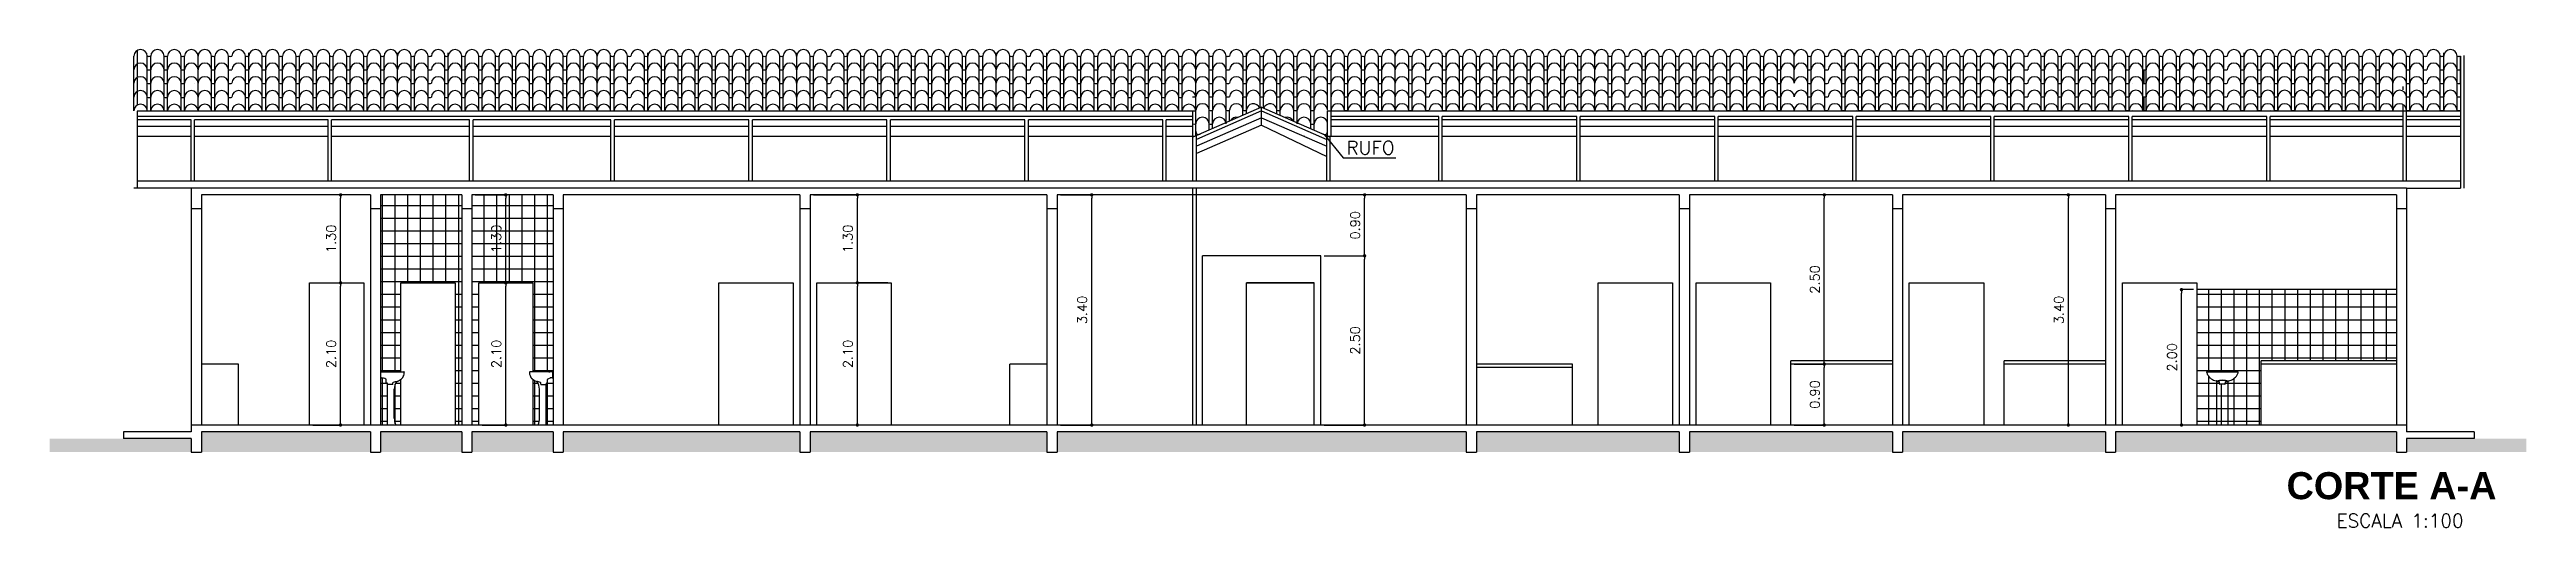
# Model space of a CAD drawing. Extents: x -410.3 to -320, y 119.3 to 190.5.
# Drawn here: x -379.55 to -342.93, y 157.81 to 164.87 of the extents above; entities that cross this region are included whole.
import ezdxf
from ezdxf.enums import TextEntityAlignment as Align

# ---------------------------------------------------------------- set-up
doc = ezdxf.new("R2010")
doc.units = 0
doc.header["$MEASUREMENT"] = 0
doc.linetypes.add('HIDDEN', pattern=[0.375, 0.25, -0.125])
doc.layers.get('DEFPOINTS').update_dxf_attribs({"linetype": 'CONTINUOUS'})
for name, color, linetype in [('ACESSÓRIO', 2, 'CONTINUOUS'), ('ALVENARIA', 7, 'CONTINUOUS'), ('ALVENARIA1', 44, 'CONTINUOUS'), ('COBERTURA', 6, 'CONTINUOUS'), ('COTA', 1, 'CONTINUOUS'), ('HATCH', 30, 'CONTINUOUS'), ('JAPOR', 142, 'CONTINUOUS'), ('TEXTO2', 40, 'CONTINUOUS'), ('TEXTO5', 5, 'CONTINUOUS')]:
    doc.layers.add(name, color=color, linetype=linetype)
doc.styles.add('SANSSERIFBOLD', font='sasb____.pfb')
doc.styles.add('SIMPLEX', font='SIMPLEX.SHX')
doc.dimstyles.new('DIM75', dxfattribs={"dimtxt": 0.14, "dimasz": 0.05, "dimexe": 0.02, "dimexo": 0.05, "dimgap": 0.07, "dimtad": 1, "dimzin": 0, "dimdsep": 46, "dimtxsty": 'SIMPLEX', "dimblk1": 'DOT', "dimblk2": 'DOT', "dimsah": 1, "dimcen": 0.09, "dimadec": 0, "dimazin": 0, "dimtfac": 1, "dimtix": 1, "dimtofl": 0, "dimtmove": 2, "dimatfit": 3, "dimldrblk": 'DOT', "dimfxl": 1, "dimtolj": 1, "dimtzin": 0, "dimarcsym": 0})

msp = doc.modelspace()

# ---------------------------------------------------------------- texts
at = {"layer": 'TEXTO2', "style": 'SIMPLEX'}
for s, p in [('RUFO', (-360.375, 163.314)), ('ESCALA 1:100', (-345.737, 157.806))]:
    msp.add_text(s, height=0.2, dxfattribs=at).set_placement(p)
at = {"layer": 'TEXTO5', "color": 5, "style": 'SANSSERIFBOLD'}
msp.add_text('CORTE A-A', height=0.4, dxfattribs=at).set_placement((-344.925, 158.223), align=Align.CENTER)

# ---------------------------------------------------------------- blocks, each defined once
blk = doc.blocks.new('DOT')
at = {"layer": 'ALVENARIA', "color": 0, "linetype": 'ByBlock'}
blk.add_line((-0.5, 0), (-1, 0), dxfattribs=at)
at = {"layer": 'ALVENARIA', "color": 0, "linetype": 'ByBlock', "const_width": 0.5}
blk.add_lwpolyline([(-0.25, 0, 1), (0.25, 0, 1)], format="xyb", close=True, dxfattribs=at)
blk = doc.blocks.new('*D323')
at = {"layer": 'COTA', "color": 0, "linetype": 'ByBlock', "lineweight": -2}
for p, q in [((-375.654, 161.419), (-375.226, 161.419)), ((-375.246, 159.369), (-375.246, 161.369)), ((-375.654, 159.319), (-375.226, 159.319))]:
    blk.add_line(p, q, dxfattribs=at)
at = {"layer": 'DEFPOINTS', "color": 0, "linetype": 'ByBlock'}
for p in [(-375.704, 161.419), (-375.246, 161.419), (-375.704, 159.319)]:
    blk.add_point(p, dxfattribs=at)
at = {"layer": 'COTA', "color": 0, "linetype": 'ByBlock', "lineweight": -2, "xscale": 0.05, "yscale": 0.05, "zscale": 0.05}
for p, rotation in [((-375.246, 161.419), 90), ((-375.246, 159.319), 270)]:
    blk.add_blockref('DOT', p, dxfattribs=dict(at, rotation=rotation))
at = {"layer": 'COTA', "color": 0, "linetype": 'ByBlock', "insert": (-375.386, 160.369), "char_height": 0.14, "attachment_point": 5, "rotation": 90, "style": 'SIMPLEX'}
blk.add_mtext('\\A1;2.10', dxfattribs=at)
blk = doc.blocks.new('*D324')
at = {"layer": 'COTA', "color": 0, "linetype": 'ByBlock', "lineweight": -2}
for p, q in [((-374.854, 162.719), (-375.266, 162.719)), ((-375.246, 161.469), (-375.246, 162.669)), ((-375.654, 161.419), (-375.226, 161.419))]:
    blk.add_line(p, q, dxfattribs=at)
at = {"layer": 'DEFPOINTS', "color": 0, "linetype": 'ByBlock'}
for p in [(-375.246, 162.719), (-374.804, 162.719), (-375.704, 161.419)]:
    blk.add_point(p, dxfattribs=at)
at = {"layer": 'COTA', "color": 0, "linetype": 'ByBlock', "lineweight": -2, "xscale": 0.05, "yscale": 0.05, "zscale": 0.05}
for p, rotation in [((-375.246, 162.719), 90), ((-375.246, 161.419), 270)]:
    blk.add_blockref('DOT', p, dxfattribs=dict(at, rotation=rotation))
at = {"layer": 'COTA', "color": 0, "linetype": 'ByBlock', "insert": (-375.386, 162.069), "char_height": 0.14, "attachment_point": 5, "rotation": 90, "style": 'SIMPLEX'}
blk.add_mtext('\\A1;1.30', dxfattribs=at)
blk = doc.blocks.new('*D325')
at = {"layer": 'COTA', "color": 0, "linetype": 'ByBlock', "lineweight": -2}
for p, q in [((-373.154, 161.419), (-372.783, 161.419)), ((-372.803, 159.369), (-372.803, 161.369)), ((-373.154, 159.319), (-372.783, 159.319))]:
    blk.add_line(p, q, dxfattribs=at)
at = {"layer": 'DEFPOINTS', "color": 0, "linetype": 'ByBlock'}
for p in [(-373.204, 161.419), (-372.803, 161.419), (-373.204, 159.319)]:
    blk.add_point(p, dxfattribs=at)
at = {"layer": 'COTA', "color": 0, "linetype": 'ByBlock', "lineweight": -2, "xscale": 0.05, "yscale": 0.05, "zscale": 0.05}
for p, rotation in [((-372.803, 161.419), 90), ((-372.803, 159.319), 270)]:
    blk.add_blockref('DOT', p, dxfattribs=dict(at, rotation=rotation))
at = {"layer": 'COTA', "color": 0, "linetype": 'ByBlock', "insert": (-372.943, 160.369), "char_height": 0.14, "attachment_point": 5, "rotation": 90, "style": 'SIMPLEX'}
blk.add_mtext('\\A1;2.10', dxfattribs=at)
blk = doc.blocks.new('*D326')
at = {"layer": 'COTA', "color": 0, "linetype": 'ByBlock', "lineweight": -2}
for p, q in [((-373.254, 162.719), (-372.783, 162.719)), ((-372.803, 161.469), (-372.803, 162.669)), ((-373.154, 161.419), (-372.783, 161.419))]:
    blk.add_line(p, q, dxfattribs=at)
at = {"layer": 'DEFPOINTS', "color": 0, "linetype": 'ByBlock'}
for p in [(-373.304, 162.719), (-372.803, 162.719), (-373.204, 161.419)]:
    blk.add_point(p, dxfattribs=at)
at = {"layer": 'COTA', "color": 0, "linetype": 'ByBlock', "lineweight": -2, "xscale": 0.05, "yscale": 0.05, "zscale": 0.05}
for p, rotation in [((-372.803, 162.719), 90), ((-372.803, 161.419), 270)]:
    blk.add_blockref('DOT', p, dxfattribs=dict(at, rotation=rotation))
at = {"layer": 'COTA', "color": 0, "linetype": 'ByBlock', "insert": (-372.943, 162.069), "char_height": 0.14, "attachment_point": 5, "rotation": 90, "style": 'SIMPLEX'}
blk.add_mtext('\\A1;1.30', dxfattribs=at)
blk = doc.blocks.new('*D327')
at = {"layer": 'COTA', "color": 0, "linetype": 'ByBlock', "lineweight": -2}
for p, q in [((-367.154, 161.419), (-367.626, 161.419)), ((-367.606, 159.369), (-367.606, 161.369)), ((-367.154, 159.319), (-367.626, 159.319))]:
    blk.add_line(p, q, dxfattribs=at)
at = {"layer": 'DEFPOINTS', "color": 0, "linetype": 'ByBlock'}
for p in [(-367.606, 161.419), (-367.104, 161.419), (-367.104, 159.319)]:
    blk.add_point(p, dxfattribs=at)
at = {"layer": 'COTA', "color": 0, "linetype": 'ByBlock', "lineweight": -2, "xscale": 0.05, "yscale": 0.05, "zscale": 0.05}
for p, rotation in [((-367.606, 161.419), 90), ((-367.606, 159.319), 270)]:
    blk.add_blockref('DOT', p, dxfattribs=dict(at, rotation=rotation))
at = {"layer": 'COTA', "color": 0, "linetype": 'ByBlock', "insert": (-367.746, 160.369), "char_height": 0.14, "attachment_point": 5, "rotation": 90, "style": 'SIMPLEX'}
blk.add_mtext('\\A1;2.10', dxfattribs=at)
blk = doc.blocks.new('*D328')
at = {"layer": 'COTA', "color": 0, "linetype": 'ByBlock', "lineweight": -2}
for p, q in [((-368.254, 162.719), (-367.586, 162.719)), ((-367.606, 161.469), (-367.606, 162.669)), ((-367.154, 161.419), (-367.626, 161.419))]:
    blk.add_line(p, q, dxfattribs=at)
at = {"layer": 'DEFPOINTS', "color": 0, "linetype": 'ByBlock'}
for p in [(-368.304, 162.719), (-367.606, 162.719), (-367.104, 161.419)]:
    blk.add_point(p, dxfattribs=at)
at = {"layer": 'COTA', "color": 0, "linetype": 'ByBlock', "lineweight": -2, "xscale": 0.05, "yscale": 0.05, "zscale": 0.05}
for p, rotation in [((-367.606, 162.719), 90), ((-367.606, 161.419), 270)]:
    blk.add_blockref('DOT', p, dxfattribs=dict(at, rotation=rotation))
at = {"layer": 'COTA', "color": 0, "linetype": 'ByBlock', "insert": (-367.746, 162.069), "char_height": 0.14, "attachment_point": 5, "rotation": 90, "style": 'SIMPLEX'}
blk.add_mtext('\\A1;1.30', dxfattribs=at)
blk = doc.blocks.new('*D329')
at = {"layer": 'COTA', "color": 0, "linetype": 'ByBlock', "lineweight": -2}
for p, q in [((-364.604, 162.719), (-364.121, 162.719)), ((-364.141, 159.369), (-364.141, 162.669)), ((-364.604, 159.319), (-364.121, 159.319))]:
    blk.add_line(p, q, dxfattribs=at)
at = {"layer": 'DEFPOINTS', "color": 0, "linetype": 'ByBlock'}
for p in [(-364.654, 162.719), (-364.141, 162.719), (-364.654, 159.319)]:
    blk.add_point(p, dxfattribs=at)
at = {"layer": 'COTA', "color": 0, "linetype": 'ByBlock', "lineweight": -2, "xscale": 0.05, "yscale": 0.05, "zscale": 0.05}
for p, rotation in [((-364.141, 162.719), 90), ((-364.141, 159.319), 270)]:
    blk.add_blockref('DOT', p, dxfattribs=dict(at, rotation=rotation))
at = {"layer": 'COTA', "color": 0, "linetype": 'ByBlock', "insert": (-364.281, 161.019), "char_height": 0.14, "attachment_point": 5, "rotation": 90, "style": 'SIMPLEX'}
blk.add_mtext('\\A1;3.40', dxfattribs=at)
blk = doc.blocks.new('*D330')
at = {"layer": 'COTA', "color": 0, "linetype": 'ByBlock', "lineweight": -2}
for p, q in [((-360.704, 161.819), (-360.087, 161.819)), ((-360.107, 159.369), (-360.107, 161.769)), ((-360.704, 159.319), (-360.087, 159.319))]:
    blk.add_line(p, q, dxfattribs=at)
at = {"layer": 'DEFPOINTS', "color": 0, "linetype": 'ByBlock'}
for p in [(-360.754, 161.819), (-360.107, 161.819), (-360.754, 159.319)]:
    blk.add_point(p, dxfattribs=at)
at = {"layer": 'COTA', "color": 0, "linetype": 'ByBlock', "lineweight": -2, "xscale": 0.05, "yscale": 0.05, "zscale": 0.05}
for p, rotation in [((-360.107, 161.819), 90), ((-360.107, 159.319), 270)]:
    blk.add_blockref('DOT', p, dxfattribs=dict(at, rotation=rotation))
at = {"layer": 'COTA', "color": 0, "linetype": 'ByBlock', "insert": (-360.247, 160.569), "char_height": 0.14, "attachment_point": 5, "rotation": 90, "style": 'SIMPLEX'}
blk.add_mtext('\\A1;2.50', dxfattribs=at)
blk = doc.blocks.new('*D331')
at = {"layer": 'COTA', "color": 0, "linetype": 'ByBlock', "lineweight": -2}
for p, q in [((-358.654, 162.719), (-360.127, 162.719)), ((-360.107, 161.869), (-360.107, 162.669)), ((-360.704, 161.819), (-360.087, 161.819))]:
    blk.add_line(p, q, dxfattribs=at)
at = {"layer": 'DEFPOINTS', "color": 0, "linetype": 'ByBlock'}
for p in [(-360.107, 162.719), (-358.604, 162.719), (-360.754, 161.819)]:
    blk.add_point(p, dxfattribs=at)
at = {"layer": 'COTA', "color": 0, "linetype": 'ByBlock', "lineweight": -2, "xscale": 0.05, "yscale": 0.05, "zscale": 0.05}
for p, rotation in [((-360.107, 162.719), 90), ((-360.107, 161.819), 270)]:
    blk.add_blockref('DOT', p, dxfattribs=dict(at, rotation=rotation))
at = {"layer": 'COTA', "color": 0, "linetype": 'ByBlock', "insert": (-360.247, 162.269), "char_height": 0.14, "attachment_point": 5, "rotation": 90, "style": 'SIMPLEX'}
blk.add_mtext('\\A1;0.90', dxfattribs=at)
blk = doc.blocks.new('*D332')
at = {"layer": 'COTA', "color": 0, "linetype": 'ByBlock', "lineweight": -2}
for p, q in [((-353.754, 160.219), (-353.291, 160.219)), ((-353.311, 159.369), (-353.311, 160.169)), ((-353.754, 159.319), (-353.291, 159.319))]:
    blk.add_line(p, q, dxfattribs=at)
at = {"layer": 'DEFPOINTS', "color": 0, "linetype": 'ByBlock'}
for p in [(-353.804, 160.219), (-353.311, 160.219), (-353.804, 159.319)]:
    blk.add_point(p, dxfattribs=at)
at = {"layer": 'COTA', "color": 0, "linetype": 'ByBlock', "lineweight": -2, "xscale": 0.05, "yscale": 0.05, "zscale": 0.05}
for p, rotation in [((-353.311, 160.219), 90), ((-353.311, 159.319), 270)]:
    blk.add_blockref('DOT', p, dxfattribs=dict(at, rotation=rotation))
at = {"layer": 'COTA', "color": 0, "linetype": 'ByBlock', "insert": (-353.451, 159.769), "char_height": 0.14, "attachment_point": 5, "rotation": 90, "style": 'SIMPLEX'}
blk.add_mtext('\\A1;0.90', dxfattribs=at)
blk = doc.blocks.new('*D333')
at = {"layer": 'COTA', "color": 0, "linetype": 'ByBlock', "lineweight": -2}
for p, q in [((-352.354, 162.719), (-353.331, 162.719)), ((-353.311, 160.269), (-353.311, 162.669)), ((-353.754, 160.219), (-353.291, 160.219))]:
    blk.add_line(p, q, dxfattribs=at)
at = {"layer": 'DEFPOINTS', "color": 0, "linetype": 'ByBlock'}
for p in [(-353.311, 162.719), (-352.304, 162.719), (-353.804, 160.219)]:
    blk.add_point(p, dxfattribs=at)
at = {"layer": 'COTA', "color": 0, "linetype": 'ByBlock', "lineweight": -2, "xscale": 0.05, "yscale": 0.05, "zscale": 0.05}
for p, rotation in [((-353.311, 162.719), 90), ((-353.311, 160.219), 270)]:
    blk.add_blockref('DOT', p, dxfattribs=dict(at, rotation=rotation))
at = {"layer": 'COTA', "color": 0, "linetype": 'ByBlock', "insert": (-353.451, 161.469), "char_height": 0.14, "attachment_point": 5, "rotation": 90, "style": 'SIMPLEX'}
blk.add_mtext('\\A1;2.50', dxfattribs=at)
blk = doc.blocks.new('*D334')
at = {"layer": 'COTA', "color": 0, "linetype": 'ByBlock', "lineweight": -2}
for p, q in [((-349.204, 162.719), (-349.723, 162.719)), ((-349.703, 159.369), (-349.703, 162.669)), ((-349.204, 159.319), (-349.723, 159.319))]:
    blk.add_line(p, q, dxfattribs=at)
at = {"layer": 'DEFPOINTS', "color": 0, "linetype": 'ByBlock'}
for p in [(-349.703, 162.719), (-349.154, 162.719), (-349.154, 159.319)]:
    blk.add_point(p, dxfattribs=at)
at = {"layer": 'COTA', "color": 0, "linetype": 'ByBlock', "lineweight": -2, "xscale": 0.05, "yscale": 0.05, "zscale": 0.05}
for p, rotation in [((-349.703, 162.719), 90), ((-349.703, 159.319), 270)]:
    blk.add_blockref('DOT', p, dxfattribs=dict(at, rotation=rotation))
at = {"layer": 'COTA', "color": 0, "linetype": 'ByBlock', "insert": (-349.843, 161.019), "char_height": 0.14, "attachment_point": 5, "rotation": 90, "style": 'SIMPLEX'}
blk.add_mtext('\\A1;3.40', dxfattribs=at)
blk = doc.blocks.new('PIAF1')
at = {"layer": 'ACESSÓRIO'}
for p, q in [((-0.31, 0.787), (0.153, 0.787)), ((-0.167, 0.647), (-0.167, 0)), ((0, 0.647), (0, 0))]:
    blk.add_line(p, q, dxfattribs=at)
at = {"layer": 'ACESSÓRIO', "linetype": 'HIDDEN'}
for p, q in [((-0.119, 0.607), (-0.123, 0.637)), ((-0.043, 0.602), (-0.114, 0.602)), ((-0.038, 0.607), (-0.035, 0.637))]:
    blk.add_line(p, q, dxfattribs=at)
at = {"layer": 'ACESSÓRIO'}
for centre, radius, start, end in [((-0.308, 0.783), 0.005, 94.7574, 192.349), ((-0.164, 0.814), 0.152, 192.349, 209.4657), ((-0.079, -1.969), 2.766, 85.2426, 94.7574), ((-0.142, 0.833), 0.18, 211.196, 235.6257), ((-0.015, 0.833), 0.18, 304.3743, 328.804), ((0.007, 0.814), 0.152, 330.5343, 347.651), ((0.15, 0.783), 0.005, 347.651, 85.2426), ((-0.104, 0.889), 0.248, 235.6257, 254.1802), ((-0.079, 0.978), 0.341, 254.1802, 254.7186), ((-0.167, 0.649), 0.002, 106.6315, 237.9308), ((-0.165, 0.651), 0.00472, 237.9308, 316.0988), ((-0.079, 0.354), 0.309, 73.3685, 106.6315), ((-0.165, 0.647), 0.002, 105.6188, 180), ((-0.079, 0.354), 0.305, 74.3812, 105.6188), ((-0.002, 0.647), 0.002, 0, 74.3812), ((0.008, 0.651), 0.00472, 223.9012, 302.0692), ((0.009, 0.649), 0.002, 302.0692, 73.3685), ((-0.079, 0.978), 0.341, 285.2814, 285.8198), ((-0.053, 0.889), 0.248, 285.8198, 304.3743)]:
    blk.add_arc(centre, radius, start, end, dxfattribs=at)
at = {"layer": 'ACESSÓRIO', "linetype": 'HIDDEN'}
for centre, radius, start, end in [((-0.079, 0.978), 0.341, 255.8804, 261.8763), ((-0.128, 0.636), 0.005, 6.5198, 81.8763), ((-0.114, 0.607), 0.005, 186.5198, 270), ((-0.043, 0.607), 0.005, 270, 353.4802), ((-0.03, 0.636), 0.005, 98.1237, 173.4802), ((-0.079, 0.978), 0.341, 278.1237, 284.1196)]:
    blk.add_arc(centre, radius, start, end, dxfattribs=at)
blk = doc.blocks.new('*D368')
at = {"layer": 'DEFPOINTS', "color": 0, "linetype": 'ByBlock'}
for p in [(-348.03, 161.319), (-347.804, 161.319), (-347.804, 159.319)]:
    blk.add_point(p, dxfattribs=at)
at = {"layer": 'HATCH', "color": 0, "linetype": 'ByBlock', "lineweight": -2}
for p, q in [((-347.854, 161.319), (-348.05, 161.319)), ((-348.03, 159.369), (-348.03, 161.269)), ((-347.854, 159.319), (-348.05, 159.319))]:
    blk.add_line(p, q, dxfattribs=at)
at = {"layer": 'HATCH', "color": 0, "linetype": 'ByBlock', "lineweight": -2, "xscale": 0.05, "yscale": 0.05, "zscale": 0.05}
for p, rotation in [((-348.03, 161.319), 90), ((-348.03, 159.319), 270)]:
    blk.add_blockref('DOT', p, dxfattribs=dict(at, rotation=rotation))
at = {"layer": 'HATCH', "color": 0, "linetype": 'ByBlock', "insert": (-348.17, 160.319), "char_height": 0.14, "attachment_point": 5, "rotation": 90, "style": 'SIMPLEX'}
blk.add_mtext('\\A1;2.00', dxfattribs=at)

# ---------------------------------------------------------------- dimensions: what is measured, and where the dimension line sits
at = {"layer": 'COTA', "linetype": 'ByBlock'}
for base, p1, p2, picture, middle in [((-375.246, 162.719), (-375.704, 161.419), (-374.804, 162.719), '*D324', (-375.386, 162.069)), ((-372.803, 162.719), (-373.204, 161.419), (-373.304, 162.719), '*D326', (-372.943, 162.069)), ((-367.606, 162.719), (-367.104, 161.419), (-368.304, 162.719), '*D328', (-367.746, 162.069)), ((-364.141, 162.719), (-364.654, 159.319), (-364.654, 162.719), '*D329', (-364.281, 161.019)), ((-360.107, 162.719), (-360.754, 161.819), (-358.604, 162.719), '*D331', (-360.247, 162.269)), ((-353.311, 162.719), (-353.804, 160.219), (-352.304, 162.719), '*D333', (-353.451, 161.469)), ((-349.703, 162.719), (-349.154, 159.319), (-349.154, 162.719), '*D334', (-349.843, 161.019)), ((-360.107, 161.819), (-360.754, 159.319), (-360.754, 161.819), '*D330', (-360.247, 160.569)), ((-375.246, 161.419), (-375.704, 159.319), (-375.704, 161.419), '*D323', (-375.386, 160.369)), ((-372.803, 161.419), (-373.204, 159.319), (-373.204, 161.419), '*D325', (-372.943, 160.369)), ((-367.606, 161.419), (-367.104, 159.319), (-367.104, 161.419), '*D327', (-367.746, 160.369)), ((-353.311, 160.219), (-353.804, 159.319), (-353.804, 160.219), '*D332', (-353.451, 159.769))]:
    dim = msp.add_linear_dim(base=base, p1=p1, p2=p2, angle=90, dimstyle='DIM75', dxfattribs=at)
    dim.commit()
    dim.dimension.update_dxf_attribs({"geometry": picture, "text_midpoint": middle})
at = {"layer": 'HATCH', "linetype": 'ByBlock'}
dim = msp.add_linear_dim(base=(-348.03, 161.319), p1=(-347.804, 159.319), p2=(-347.804, 161.319), angle=90, dimstyle='DIM75', dxfattribs=at)
dim.commit()
dim.dimension.update_dxf_attribs({"geometry": '*D368', "text_midpoint": (-348.17, 160.319)})

# ---------------------------------------------------------------- hatches: boundary and pattern name
at = {"layer": 'HATCH', "linetype": 'ByBlock'}
h = msp.add_hatch(dxfattribs=at)
h.set_pattern_fill('NET', color=256, scale=1.5, style=0)
h.paths.add_polyline_path([(-373.454, 162.719), (-374.654, 162.719), (-374.654, 159.319), (-374.552, 159.319), (-374.552, 159.917), (-374.552, 159.929, 0.414214), (-374.561, 159.939), (-374.562, 159.939, -0.414214), (-374.572, 159.949), (-374.572, 159.99, 0.225779), (-374.575, 159.998, 0.144396), (-374.612, 160.014), (-374.642, 160.014, -0.414214), (-374.652, 160.024), (-374.652, 160.114), (-374.642, 160.114), (-374.642, 160.108, 0.414214), (-374.637, 160.104), (-374.354, 160.104), (-374.354, 161.419), (-373.554, 161.419), (-373.554, 159.319), (-373.454, 159.319)])
h.paths.add_polyline_path([(-372.104, 162.719), (-373.304, 162.719), (-373.304, 159.319), (-373.204, 159.319), (-373.204, 161.419), (-372.404, 161.419), (-372.404, 160.104), (-372.12, 160.104, 0.414214), (-372.116, 160.108), (-372.116, 160.114), (-372.104, 160.114)])
h.paths.add_polyline_path([(-373.048, 161.834), (-373.048, 162.304), (-372.838, 162.304), (-372.838, 161.834)], flags=24)
h = msp.add_hatch(dxfattribs=at)
h.set_pattern_fill('NET', color=256, scale=1.5, style=0)
h.paths.add_polyline_path([(-344.854, 161.319), (-347.804, 161.319), (-347.804, 159.319), (-347.347, 159.319), (-347.347, 159.965, -0.022787), (-347.378, 159.959, 0.34119), (-347.382, 159.955), (-347.386, 159.921), (-347.466, 159.921), (-347.47, 159.955, 0.34119), (-347.474, 159.959, -0.026168), (-347.509, 159.966, -0.588165), (-347.517, 159.968, -0.083025), (-347.591, 160.003, -0.107), (-347.644, 160.058, -0.074825), (-347.66, 160.1, -0.453576), (-347.655, 160.106, -0.04154), (-347.197, 160.106, -0.453576), (-347.192, 160.1, -0.074825), (-347.208, 160.058, -0.107), (-347.261, 160.003, -0.081137), (-347.333, 159.969, -0.001367), (-347.335, 159.968, -0.588009), (-347.343, 159.966, -0.003379), (-347.347, 159.965), (-347.347, 159.319), (-346.854, 159.319), (-346.854, 160.269), (-344.854, 160.269)])
h = msp.add_hatch(dxfattribs=at)
h.set_pattern_fill('NET', color=256, scale=1.5, style=0)
h.paths.add_polyline_path([(-372.104, 160.114), (-372.106, 160.114), (-372.106, 160.024, -0.414214), (-372.116, 160.014), (-372.145, 160.014, 0.144396), (-372.182, 159.998, 0.225779), (-372.186, 159.99), (-372.186, 159.949, -0.414214), (-372.196, 159.939), (-372.196, 159.939, 0.414214), (-372.206, 159.929), (-372.206, 159.921), (-372.206, 159.319), (-372.104, 159.319)])
h.paths.add_polyline_path([(-372.306, 159.854, 0.155719), (-372.342, 159.962, -0.697322), (-372.348, 159.965, -0.006557), (-372.355, 159.968, -0.078649), (-372.404, 159.994), (-372.404, 159.319), (-372.326, 159.319, 0.099729), (-372.306, 159.42)])
h.paths.add_polyline_path([(-374.354, 159.994, -0.077661), (-374.402, 159.968, -0.006557), (-374.409, 159.965, -0.697322), (-374.416, 159.962, 0.155719), (-374.452, 159.854), (-374.452, 159.42, 0.099729), (-374.431, 159.319), (-374.354, 159.319)])
h = msp.add_hatch(dxfattribs=at)
h.set_pattern_fill('EARTH', color=256, scale=0.8, angle=30, style=0)
h.paths.add_polyline_path([(-358.604, 159.219), (-364.654, 159.219), (-364.654, 158.919), (-358.604, 158.919)])
h.paths.add_polyline_path([(-355.454, 159.219), (-358.454, 159.219), (-358.454, 158.919), (-355.454, 158.919)])
h.paths.add_polyline_path([(-352.304, 159.219), (-355.304, 159.219), (-355.304, 158.919), (-352.304, 158.919)])
h.paths.add_polyline_path([(-349.154, 159.219), (-352.154, 159.219), (-352.154, 158.919), (-349.154, 158.919)])
h.paths.add_polyline_path([(-344.854, 159.219), (-349.004, 159.219), (-349.004, 158.919), (-344.854, 158.919)])
h.paths.add_polyline_path([(-342.93, 159.119), (-343.704, 159.119), (-344.704, 159.119), (-344.704, 158.919), (-342.93, 158.919)])
h.paths.add_polyline_path([(-368.454, 159.219), (-371.954, 159.219), (-371.954, 158.919), (-368.454, 158.919)])
h.paths.add_polyline_path([(-364.804, 159.219), (-368.304, 159.219), (-368.304, 158.919), (-364.804, 158.919)])
h.paths.add_polyline_path([(-372.104, 159.219), (-373.304, 159.219), (-373.304, 158.919), (-372.104, 158.919)])
h.paths.add_polyline_path([(-373.454, 159.219), (-374.654, 159.219), (-374.654, 158.919), (-373.454, 158.919)])
h.paths.add_polyline_path([(-374.804, 159.219), (-377.304, 159.219), (-377.304, 158.919), (-374.804, 158.919)])
h.paths.add_polyline_path([(-377.454, 159.119), (-378.454, 159.119), (-379.548, 159.119), (-379.548, 158.919), (-377.454, 158.919)])

# ---------------------------------------------------------------- linework, layer by layer
at = {"layer": 'ACESSÓRIO', "linetype": 'ByBlock'}
for p, q in [((-376.754, 160.219), (-377.304, 160.219)), ((-376.754, 159.319), (-376.754, 160.219)), ((-364.804, 160.219), (-365.354, 160.219)), ((-365.354, 159.319), (-365.354, 160.219)), ((-357.031, 160.219), (-358.454, 160.219)), ((-357.031, 160.169), (-358.454, 160.169)), ((-357.031, 159.319), (-357.031, 160.219)), ((-352.304, 160.269), (-353.804, 160.269)), ((-353.804, 159.319), (-353.804, 160.269)), ((-352.304, 160.219), (-353.804, 160.219)), ((-349.154, 160.269), (-350.654, 160.269)), ((-350.654, 159.319), (-350.654, 160.269)), ((-349.154, 160.219), (-350.654, 160.219)), ((-344.854, 160.269), (-346.854, 160.269)), ((-346.854, 159.319), (-346.854, 160.269)), ((-344.854, 160.219), (-346.854, 160.219))]:
    msp.add_line(p, q, dxfattribs=at)
at = {"layer": 'ACESSÓRIO'}
for p, q in [((-374.652, 160.024), (-374.652, 160.109)), ((-374.647, 160.114), (-374.647, 160.114)), ((-374.642, 160.108), (-374.642, 160.109)), ((-374.637, 160.104), (-374.311, 160.104)), ((-374.602, 160.094), (-374.602, 160.114)), ((-372.12, 160.104), (-372.446, 160.104)), ((-372.156, 160.094), (-372.156, 160.114)), ((-372.116, 160.108), (-372.116, 160.109)), ((-372.11, 160.114), (-372.111, 160.114)), ((-372.106, 160.024), (-372.106, 160.109)), ((-374.642, 160.014), (-374.612, 160.014)), ((-374.572, 159.949), (-374.572, 159.99)), ((-374.561, 159.939), (-374.562, 159.939)), ((-374.552, 159.921), (-374.552, 159.929)), ((-374.552, 159.319), (-374.552, 159.917)), ((-374.474, 159.919), (-374.55, 159.919)), ((-374.472, 159.921), (-374.472, 159.943)), ((-374.452, 159.42), (-374.452, 159.85)), ((-372.306, 159.42), (-372.306, 159.85)), ((-372.286, 159.921), (-372.286, 159.943)), ((-372.284, 159.919), (-372.208, 159.919)), ((-372.206, 159.921), (-372.206, 159.929)), ((-372.206, 159.319), (-372.206, 159.917)), ((-372.196, 159.939), (-372.196, 159.939)), ((-372.186, 159.949), (-372.186, 159.99)), ((-372.116, 160.014), (-372.145, 160.014))]:
    msp.add_line(p, q, dxfattribs=at)
for centre, radius, start, end in [((-374.647, 160.109), 0.0049, 90, 180), ((-374.642, 160.024), 0.01, 180, 270), ((-374.647, 160.109), 0.0049, 0, 90), ((-374.637, 160.108), 0.0049, 180, 270), ((-374.417, 160.084), 0.11, 309.6966, 342.1649), ((-374.543, 160.119), 0.24, 343.4177, 353.9444), ((-374.311, 160.096), 0.008, 346.042, 90), ((-372.446, 160.096), 0.008, 90, 193.958), ((-372.215, 160.119), 0.24, 186.0556, 196.5823), ((-372.34, 160.084), 0.11, 197.8351, 230.3034), ((-372.12, 160.108), 0.0049, 270, 0), ((-372.111, 160.109), 0.0049, 90, 180), ((-372.116, 160.024), 0.01, 270, 0), ((-372.11, 160.109), 0.0049, 0, 90), ((-374.62, 159.943), 0.071, 50.8915, 83.7576), ((-374.582, 159.99), 0.01, 0, 50.8915), ((-374.562, 159.949), 0.01, 180, 270), ((-374.561, 159.929), 0.0098, 0, 90), ((-374.55, 159.921), 0.002, 180, 270), ((-374.55, 159.917), 0.002, 90, 180), ((-374.474, 159.921), 0.002, 270, 0), ((-374.462, 159.943), 0.01, 101.2505, 180), ((-374.496, 160.23), 0.278, 276.7684, 289.8357), ((-374.264, 159.852), 0.188, 145.3168, 180.6118), ((-374.42, 159.96), 0.002, 325.3168, 105.8395), ((-374.413, 159.965), 0.004, 211.2897, 3.7769), ((-374.461, 160.135), 0.177, 289.3679, 310.0992), ((-372.297, 160.135), 0.177, 229.9008, 250.6321), ((-372.261, 160.23), 0.278, 250.1643, 263.2316), ((-372.344, 159.965), 0.004, 176.2231, 328.7103), ((-372.337, 159.96), 0.002, 74.1605, 214.6832), ((-372.494, 159.852), 0.188, 359.3882, 34.6832), ((-372.296, 159.943), 0.01, 0, 78.7495), ((-372.284, 159.921), 0.002, 180, 270), ((-372.208, 159.921), 0.002, 270, 0), ((-372.208, 159.917), 0.002, 0, 90), ((-372.196, 159.929), 0.0098, 90, 180), ((-372.196, 159.949), 0.01, 270, 0), ((-372.176, 159.99), 0.01, 129.1085, 180), ((-372.137, 159.943), 0.071, 96.2424, 129.1085), ((-374.19, 159.42), 0.262, 180, 202.3313), ((-372.568, 159.42), 0.262, 337.6687, 0)]:
    msp.add_arc(centre, radius, start, end, dxfattribs=at)
for p in [(-374.652, 160.104), (-372.106, 160.104)]:
    msp.add_point(p, dxfattribs=at)
at = {"layer": 'ALVENARIA', "linetype": 'ByBlock'}
for p, q in [((-344.704, 162.819), (-377.454, 162.819)), ((-374.804, 162.719), (-377.304, 162.719)), ((-373.454, 162.719), (-374.654, 162.719)), ((-372.104, 162.719), (-373.304, 162.719)), ((-368.454, 162.719), (-371.954, 162.719)), ((-364.804, 162.719), (-368.304, 162.719)), ((-358.604, 162.719), (-364.654, 162.719)), ((-362.644, 159.319), (-362.644, 162.819)), ((-362.594, 159.319), (-362.594, 162.819)), ((-355.454, 162.719), (-358.454, 162.719)), ((-352.304, 162.719), (-355.304, 162.719)), ((-349.154, 162.719), (-352.154, 162.719)), ((-344.854, 162.719), (-349.004, 162.719)), ((-377.454, 162.519), (-377.304, 162.519)), ((-374.804, 162.519), (-374.654, 162.519)), ((-373.454, 162.519), (-373.304, 162.519)), ((-372.104, 162.519), (-371.954, 162.519)), ((-368.454, 162.519), (-368.304, 162.519)), ((-364.804, 162.519), (-364.654, 162.519)), ((-358.604, 162.519), (-358.454, 162.519)), ((-355.454, 162.519), (-355.304, 162.519)), ((-352.304, 162.519), (-352.154, 162.519)), ((-349.154, 162.519), (-349.004, 162.519)), ((-344.854, 162.519), (-344.704, 162.519)), ((-360.854, 161.419), (-361.854, 161.419)), ((-344.854, 161.319), (-347.804, 161.319)), ((-344.704, 159.319), (-377.454, 159.319)), ((-377.454, 159.219), (-378.454, 159.219)), ((-377.454, 159.119), (-378.454, 159.119)), ((-374.804, 159.219), (-377.304, 159.219)), ((-373.454, 159.219), (-374.654, 159.219)), ((-372.104, 159.219), (-373.304, 159.219)), ((-368.454, 159.219), (-371.954, 159.219)), ((-364.804, 159.219), (-368.304, 159.219)), ((-358.604, 159.219), (-364.654, 159.219)), ((-355.454, 159.219), (-358.454, 159.219)), ((-352.304, 159.219), (-355.304, 159.219)), ((-349.154, 159.219), (-352.154, 159.219)), ((-344.854, 159.219), (-349.004, 159.219)), ((-343.704, 159.219), (-344.704, 159.219)), ((-343.704, 159.119), (-344.704, 159.119)), ((-377.454, 158.919), (-377.304, 158.919)), ((-374.804, 158.919), (-374.654, 158.919)), ((-373.454, 158.919), (-373.304, 158.919)), ((-372.104, 158.919), (-371.954, 158.919)), ((-368.454, 158.919), (-368.304, 158.919)), ((-364.804, 158.919), (-364.654, 158.919)), ((-358.604, 158.919), (-358.454, 158.919)), ((-355.454, 158.919), (-355.304, 158.919)), ((-352.304, 158.919), (-352.154, 158.919)), ((-349.154, 158.919), (-349.004, 158.919)), ((-344.854, 158.919), (-344.704, 158.919))]:
    msp.add_line(p, q, dxfattribs=at)
at = {"layer": 'ALVENARIA'}
for p, q in [((-377.454, 162.819), (-377.454, 159.319)), ((-377.304, 162.719), (-377.304, 159.319)), ((-374.804, 162.719), (-374.804, 159.319)), ((-374.654, 162.719), (-374.654, 159.319)), ((-373.454, 162.719), (-373.454, 159.319)), ((-373.304, 162.719), (-373.304, 159.319)), ((-372.104, 162.719), (-372.104, 159.319)), ((-371.954, 162.719), (-371.954, 159.319)), ((-368.454, 162.719), (-368.454, 159.319)), ((-368.304, 162.719), (-368.304, 159.319)), ((-364.804, 162.719), (-364.804, 159.319)), ((-364.654, 162.719), (-364.654, 159.319)), ((-358.604, 162.719), (-358.604, 159.319)), ((-358.454, 162.719), (-358.454, 159.319)), ((-355.454, 162.719), (-355.454, 159.319)), ((-355.304, 162.719), (-355.304, 159.319)), ((-352.304, 162.719), (-352.304, 159.319)), ((-352.154, 162.719), (-352.154, 159.319)), ((-349.154, 162.719), (-349.154, 159.319)), ((-349.004, 162.719), (-349.004, 159.319)), ((-344.854, 162.719), (-344.854, 159.319)), ((-344.704, 162.819), (-344.704, 159.319)), ((-377.454, 159.319), (-377.454, 159.219)), ((-344.704, 159.319), (-344.704, 159.219)), ((-378.454, 159.219), (-378.454, 159.119)), ((-377.454, 159.119), (-377.454, 158.919)), ((-377.304, 159.219), (-377.304, 158.919)), ((-374.804, 159.219), (-374.804, 158.919)), ((-374.654, 159.219), (-374.654, 158.919)), ((-373.454, 159.219), (-373.454, 158.919)), ((-373.304, 159.219), (-373.304, 158.919)), ((-372.104, 159.219), (-372.104, 158.919)), ((-371.954, 159.219), (-371.954, 158.919)), ((-368.454, 159.219), (-368.454, 158.919)), ((-368.304, 159.219), (-368.304, 158.919)), ((-364.804, 159.219), (-364.804, 158.919)), ((-364.654, 159.219), (-364.654, 158.919)), ((-358.604, 159.219), (-358.604, 158.919)), ((-358.454, 159.219), (-358.454, 158.919)), ((-355.454, 159.219), (-355.454, 158.919)), ((-355.304, 159.219), (-355.304, 158.919)), ((-352.304, 159.219), (-352.304, 158.919)), ((-352.154, 159.219), (-352.154, 158.919)), ((-349.154, 159.219), (-349.154, 158.919)), ((-349.004, 159.219), (-349.004, 158.919)), ((-344.854, 159.219), (-344.854, 158.919)), ((-344.704, 159.119), (-344.704, 158.919)), ((-343.704, 159.219), (-343.704, 159.119))]:
    msp.add_line(p, q, dxfattribs=at)
at = {"layer": 'ALVENARIA1', "linetype": 'ByBlock'}
for p, q in [((-360.754, 161.819), (-362.504, 161.819)), ((-362.504, 159.319), (-362.504, 161.819)), ((-360.754, 159.319), (-360.754, 161.819))]:
    msp.add_line(p, q, dxfattribs=at)
at = {"layer": 'COBERTURA'}
for p, q in [((-378.254, 164.851), (-378.254, 164.451)), ((-377.353, 164.569), (-377.353, 164.819)), ((-377.353, 164.569), (-377.353, 164.819)), ((-376.603, 164.569), (-376.603, 164.819)), ((-374.403, 164.569), (-374.403, 164.819)), ((-374.403, 164.569), (-374.403, 164.819)), ((-373.653, 164.569), (-373.653, 164.819)), ((-371.453, 164.569), (-371.453, 164.819)), ((-371.453, 164.569), (-371.453, 164.819)), ((-370.703, 164.569), (-370.703, 164.819)), ((-368.503, 164.569), (-368.503, 164.819)), ((-368.503, 164.569), (-368.503, 164.819)), ((-367.753, 164.569), (-367.753, 164.819)), ((-365.553, 164.569), (-365.553, 164.819)), ((-365.553, 164.569), (-365.553, 164.819)), ((-364.803, 164.569), (-364.803, 164.819)), ((-362.603, 164.569), (-362.603, 164.819)), ((-362.603, 164.569), (-362.603, 164.819)), ((-361.853, 164.569), (-361.853, 164.819)), ((-359.653, 164.569), (-359.653, 164.819)), ((-359.653, 164.569), (-359.653, 164.819)), ((-358.903, 164.569), (-358.903, 164.819)), ((-356.704, 164.569), (-356.704, 164.819)), ((-356.704, 164.569), (-356.704, 164.819)), ((-355.954, 164.569), (-355.954, 164.819)), ((-353.754, 164.569), (-353.754, 164.819)), ((-353.754, 164.569), (-353.754, 164.819)), ((-353.004, 164.569), (-353.004, 164.819)), ((-350.804, 164.569), (-350.804, 164.819)), ((-350.804, 164.569), (-350.804, 164.819)), ((-350.054, 164.569), (-350.054, 164.819)), ((-347.854, 164.569), (-347.854, 164.819)), ((-347.854, 164.569), (-347.854, 164.819)), ((-347.104, 164.569), (-347.104, 164.819)), ((-344.904, 164.569), (-344.904, 164.819)), ((-344.904, 164.569), (-344.904, 164.819)), ((-344.154, 164.569), (-344.154, 164.819)), ((-378.303, 164.569), (-378.303, 164.769)), ((-378.303, 164.369), (-378.303, 164.569)), ((-378.254, 164.445), (-378.254, 164.045)), ((-378.103, 164.569), (-378.103, 164.769)), ((-378.103, 164.369), (-378.103, 164.569)), ((-378.053, 164.569), (-378.053, 164.769)), ((-378.053, 164.369), (-378.053, 164.569)), ((-377.853, 164.569), (-377.853, 164.769)), ((-377.853, 164.369), (-377.853, 164.569)), ((-377.803, 164.569), (-377.803, 164.769)), ((-377.803, 164.369), (-377.803, 164.569)), ((-377.603, 164.569), (-377.603, 164.769)), ((-377.603, 164.369), (-377.603, 164.569)), ((-377.553, 164.569), (-377.553, 164.769)), ((-377.553, 164.369), (-377.553, 164.569)), ((-377.353, 164.369), (-377.353, 164.619)), ((-377.353, 164.369), (-377.353, 164.619)), ((-377.153, 164.569), (-377.153, 164.769)), ((-377.153, 164.369), (-377.153, 164.569)), ((-377.103, 164.569), (-377.103, 164.769)), ((-377.103, 164.369), (-377.103, 164.569)), ((-376.903, 164.569), (-376.903, 164.769)), ((-376.903, 164.369), (-376.903, 164.569)), ((-376.653, 164.569), (-376.653, 164.769)), ((-376.653, 164.369), (-376.653, 164.569)), ((-376.603, 164.369), (-376.603, 164.619)), ((-376.403, 164.569), (-376.403, 164.769)), ((-376.403, 164.369), (-376.403, 164.569)), ((-376.353, 164.569), (-376.353, 164.769)), ((-376.353, 164.569), (-376.353, 164.769)), ((-376.353, 164.369), (-376.353, 164.569)), ((-376.353, 164.369), (-376.353, 164.569)), ((-376.153, 164.569), (-376.153, 164.769)), ((-376.153, 164.369), (-376.153, 164.569)), ((-376.103, 164.569), (-376.103, 164.769)), ((-376.103, 164.369), (-376.103, 164.569)), ((-375.903, 164.569), (-375.903, 164.769)), ((-375.903, 164.369), (-375.903, 164.569)), ((-375.853, 164.569), (-375.853, 164.769)), ((-375.853, 164.369), (-375.853, 164.569)), ((-375.653, 164.569), (-375.653, 164.769)), ((-375.653, 164.369), (-375.653, 164.569)), ((-375.603, 164.569), (-375.603, 164.769)), ((-375.603, 164.369), (-375.603, 164.569)), ((-375.403, 164.569), (-375.403, 164.769)), ((-375.403, 164.369), (-375.403, 164.569)), ((-375.353, 164.569), (-375.353, 164.769)), ((-375.353, 164.369), (-375.353, 164.569)), ((-375.153, 164.569), (-375.153, 164.769)), ((-375.153, 164.369), (-375.153, 164.569)), ((-375.103, 164.569), (-375.103, 164.769)), ((-375.103, 164.369), (-375.103, 164.569)), ((-374.903, 164.569), (-374.903, 164.769)), ((-374.903, 164.369), (-374.903, 164.569)), ((-374.853, 164.569), (-374.853, 164.769)), ((-374.853, 164.369), (-374.853, 164.569)), ((-374.653, 164.569), (-374.653, 164.769)), ((-374.653, 164.369), (-374.653, 164.569)), ((-374.603, 164.569), (-374.603, 164.769)), ((-374.603, 164.369), (-374.603, 164.569)), ((-374.403, 164.369), (-374.403, 164.619)), ((-374.403, 164.369), (-374.403, 164.619)), ((-374.203, 164.569), (-374.203, 164.769)), ((-374.203, 164.369), (-374.203, 164.569)), ((-374.153, 164.569), (-374.153, 164.769)), ((-374.153, 164.369), (-374.153, 164.569)), ((-373.953, 164.569), (-373.953, 164.769)), ((-373.953, 164.369), (-373.953, 164.569)), ((-373.703, 164.569), (-373.703, 164.769)), ((-373.703, 164.369), (-373.703, 164.569)), ((-373.653, 164.369), (-373.653, 164.619)), ((-373.453, 164.569), (-373.453, 164.769)), ((-373.453, 164.369), (-373.453, 164.569)), ((-373.403, 164.569), (-373.403, 164.769)), ((-373.403, 164.569), (-373.403, 164.769)), ((-373.403, 164.369), (-373.403, 164.569)), ((-373.403, 164.369), (-373.403, 164.569)), ((-373.203, 164.569), (-373.203, 164.769)), ((-373.203, 164.369), (-373.203, 164.569)), ((-373.153, 164.569), (-373.153, 164.769)), ((-373.153, 164.369), (-373.153, 164.569)), ((-372.953, 164.569), (-372.953, 164.769)), ((-372.953, 164.369), (-372.953, 164.569)), ((-372.903, 164.569), (-372.903, 164.769)), ((-372.903, 164.369), (-372.903, 164.569)), ((-372.703, 164.569), (-372.703, 164.769)), ((-372.703, 164.369), (-372.703, 164.569)), ((-372.653, 164.569), (-372.653, 164.769)), ((-372.653, 164.369), (-372.653, 164.569)), ((-372.453, 164.569), (-372.453, 164.769)), ((-372.453, 164.369), (-372.453, 164.569)), ((-372.403, 164.569), (-372.403, 164.769)), ((-372.403, 164.369), (-372.403, 164.569)), ((-372.203, 164.569), (-372.203, 164.769)), ((-372.203, 164.369), (-372.203, 164.569)), ((-372.153, 164.569), (-372.153, 164.769)), ((-372.153, 164.369), (-372.153, 164.569)), ((-371.953, 164.569), (-371.953, 164.769)), ((-371.953, 164.369), (-371.953, 164.569)), ((-371.903, 164.569), (-371.903, 164.769)), ((-371.903, 164.369), (-371.903, 164.569)), ((-371.703, 164.569), (-371.703, 164.769)), ((-371.703, 164.369), (-371.703, 164.569)), ((-371.653, 164.569), (-371.653, 164.769)), ((-371.653, 164.369), (-371.653, 164.569)), ((-371.453, 164.369), (-371.453, 164.619)), ((-371.453, 164.369), (-371.453, 164.619)), ((-371.253, 164.569), (-371.253, 164.769)), ((-371.253, 164.369), (-371.253, 164.569)), ((-371.203, 164.569), (-371.203, 164.769)), ((-371.203, 164.369), (-371.203, 164.569)), ((-371.003, 164.569), (-371.003, 164.769)), ((-371.003, 164.369), (-371.003, 164.569)), ((-370.753, 164.569), (-370.753, 164.769)), ((-370.753, 164.369), (-370.753, 164.569)), ((-370.703, 164.369), (-370.703, 164.619)), ((-370.503, 164.569), (-370.503, 164.769)), ((-370.503, 164.369), (-370.503, 164.569)), ((-370.453, 164.569), (-370.453, 164.769)), ((-370.453, 164.569), (-370.453, 164.769)), ((-370.453, 164.369), (-370.453, 164.569)), ((-370.453, 164.369), (-370.453, 164.569)), ((-370.253, 164.569), (-370.253, 164.769)), ((-370.253, 164.369), (-370.253, 164.569)), ((-370.203, 164.569), (-370.203, 164.769)), ((-370.203, 164.369), (-370.203, 164.569)), ((-370.003, 164.569), (-370.003, 164.769)), ((-370.003, 164.369), (-370.003, 164.569)), ((-369.953, 164.569), (-369.953, 164.769)), ((-369.953, 164.369), (-369.953, 164.569)), ((-369.753, 164.569), (-369.753, 164.769)), ((-369.753, 164.369), (-369.753, 164.569)), ((-369.703, 164.569), (-369.703, 164.769)), ((-369.703, 164.369), (-369.703, 164.569)), ((-369.503, 164.569), (-369.503, 164.769)), ((-369.503, 164.369), (-369.503, 164.569)), ((-369.453, 164.569), (-369.453, 164.769)), ((-369.453, 164.369), (-369.453, 164.569)), ((-369.253, 164.569), (-369.253, 164.769)), ((-369.253, 164.369), (-369.253, 164.569)), ((-369.203, 164.569), (-369.203, 164.769)), ((-369.203, 164.369), (-369.203, 164.569)), ((-369.003, 164.569), (-369.003, 164.769)), ((-369.003, 164.369), (-369.003, 164.569)), ((-368.953, 164.569), (-368.953, 164.769)), ((-368.953, 164.369), (-368.953, 164.569)), ((-368.753, 164.569), (-368.753, 164.769)), ((-368.753, 164.369), (-368.753, 164.569)), ((-368.703, 164.569), (-368.703, 164.769)), ((-368.703, 164.369), (-368.703, 164.569)), ((-368.503, 164.369), (-368.503, 164.619)), ((-368.503, 164.369), (-368.503, 164.619)), ((-368.303, 164.569), (-368.303, 164.769)), ((-368.303, 164.369), (-368.303, 164.569)), ((-368.253, 164.569), (-368.253, 164.769)), ((-368.253, 164.369), (-368.253, 164.569)), ((-368.053, 164.569), (-368.053, 164.769)), ((-368.053, 164.369), (-368.053, 164.569)), ((-367.803, 164.569), (-367.803, 164.769)), ((-367.803, 164.369), (-367.803, 164.569)), ((-367.753, 164.369), (-367.753, 164.619)), ((-367.553, 164.569), (-367.553, 164.769)), ((-367.553, 164.369), (-367.553, 164.569)), ((-367.503, 164.569), (-367.503, 164.769)), ((-367.503, 164.569), (-367.503, 164.769)), ((-367.503, 164.369), (-367.503, 164.569)), ((-367.503, 164.369), (-367.503, 164.569)), ((-367.303, 164.569), (-367.303, 164.769)), ((-367.303, 164.369), (-367.303, 164.569)), ((-367.253, 164.569), (-367.253, 164.769)), ((-367.253, 164.369), (-367.253, 164.569)), ((-367.053, 164.569), (-367.053, 164.769)), ((-367.053, 164.369), (-367.053, 164.569)), ((-367.003, 164.569), (-367.003, 164.769)), ((-367.003, 164.369), (-367.003, 164.569)), ((-366.803, 164.569), (-366.803, 164.769)), ((-366.803, 164.369), (-366.803, 164.569)), ((-366.753, 164.569), (-366.753, 164.769)), ((-366.753, 164.369), (-366.753, 164.569)), ((-366.553, 164.569), (-366.553, 164.769)), ((-366.553, 164.369), (-366.553, 164.569)), ((-366.503, 164.569), (-366.503, 164.769)), ((-366.503, 164.369), (-366.503, 164.569)), ((-366.303, 164.569), (-366.303, 164.769)), ((-366.303, 164.369), (-366.303, 164.569)), ((-366.253, 164.569), (-366.253, 164.769)), ((-366.253, 164.369), (-366.253, 164.569)), ((-366.053, 164.569), (-366.053, 164.769)), ((-366.053, 164.369), (-366.053, 164.569)), ((-366.003, 164.569), (-366.003, 164.769)), ((-366.003, 164.369), (-366.003, 164.569)), ((-365.803, 164.569), (-365.803, 164.769)), ((-365.803, 164.369), (-365.803, 164.569)), ((-365.753, 164.569), (-365.753, 164.769)), ((-365.753, 164.369), (-365.753, 164.569)), ((-365.553, 164.369), (-365.553, 164.619)), ((-365.553, 164.369), (-365.553, 164.619)), ((-365.353, 164.569), (-365.353, 164.769)), ((-365.353, 164.369), (-365.353, 164.569)), ((-365.303, 164.569), (-365.303, 164.769)), ((-365.303, 164.369), (-365.303, 164.569)), ((-365.103, 164.569), (-365.103, 164.769)), ((-365.103, 164.369), (-365.103, 164.569)), ((-364.853, 164.569), (-364.853, 164.769)), ((-364.853, 164.369), (-364.853, 164.569)), ((-364.803, 164.369), (-364.803, 164.619)), ((-364.603, 164.569), (-364.603, 164.769)), ((-364.603, 164.369), (-364.603, 164.569)), ((-364.553, 164.569), (-364.553, 164.769)), ((-364.553, 164.569), (-364.553, 164.769)), ((-364.553, 164.369), (-364.553, 164.569)), ((-364.553, 164.369), (-364.553, 164.569)), ((-364.353, 164.569), (-364.353, 164.769)), ((-364.353, 164.369), (-364.353, 164.569)), ((-364.303, 164.569), (-364.303, 164.769)), ((-364.303, 164.369), (-364.303, 164.569)), ((-364.103, 164.569), (-364.103, 164.769)), ((-364.103, 164.369), (-364.103, 164.569)), ((-364.053, 164.569), (-364.053, 164.769)), ((-364.053, 164.369), (-364.053, 164.569)), ((-363.853, 164.569), (-363.853, 164.769)), ((-363.853, 164.369), (-363.853, 164.569)), ((-363.803, 164.569), (-363.803, 164.769)), ((-363.803, 164.369), (-363.803, 164.569)), ((-363.603, 164.569), (-363.603, 164.769)), ((-363.603, 164.369), (-363.603, 164.569)), ((-363.553, 164.569), (-363.553, 164.769)), ((-363.553, 164.369), (-363.553, 164.569)), ((-363.353, 164.569), (-363.353, 164.769)), ((-363.353, 164.369), (-363.353, 164.569)), ((-363.303, 164.569), (-363.303, 164.769)), ((-363.303, 164.369), (-363.303, 164.569)), ((-363.103, 164.569), (-363.103, 164.769)), ((-363.103, 164.369), (-363.103, 164.569)), ((-363.053, 164.569), (-363.053, 164.769)), ((-363.053, 164.369), (-363.053, 164.569)), ((-362.853, 164.569), (-362.853, 164.769)), ((-362.853, 164.369), (-362.853, 164.569)), ((-362.803, 164.569), (-362.803, 164.769)), ((-362.803, 164.369), (-362.803, 164.569)), ((-362.603, 164.369), (-362.603, 164.619)), ((-362.603, 164.369), (-362.603, 164.619)), ((-362.603, 164.169), (-362.603, 164.419)), ((-362.403, 164.569), (-362.403, 164.769)), ((-362.403, 164.369), (-362.403, 164.569)), ((-362.353, 164.569), (-362.353, 164.769)), ((-362.353, 164.369), (-362.353, 164.569)), ((-362.153, 164.569), (-362.153, 164.769)), ((-362.153, 164.369), (-362.153, 164.569)), ((-361.903, 164.569), (-361.903, 164.769)), ((-361.903, 164.369), (-361.903, 164.569)), ((-361.853, 164.369), (-361.853, 164.619)), ((-361.853, 164.169), (-361.853, 164.419)), ((-361.653, 164.569), (-361.653, 164.769)), ((-361.653, 164.369), (-361.653, 164.569)), ((-361.603, 164.569), (-361.603, 164.769)), ((-361.603, 164.569), (-361.603, 164.769)), ((-361.603, 164.369), (-361.603, 164.569)), ((-361.603, 164.369), (-361.603, 164.569)), ((-361.403, 164.569), (-361.403, 164.769)), ((-361.403, 164.369), (-361.403, 164.569)), ((-361.353, 164.569), (-361.353, 164.769)), ((-361.353, 164.369), (-361.353, 164.569)), ((-361.153, 164.569), (-361.153, 164.769)), ((-361.153, 164.369), (-361.153, 164.569)), ((-361.103, 164.569), (-361.103, 164.769)), ((-361.103, 164.369), (-361.103, 164.569)), ((-360.903, 164.569), (-360.903, 164.769)), ((-360.903, 164.369), (-360.903, 164.569)), ((-360.853, 164.569), (-360.853, 164.769)), ((-360.853, 164.369), (-360.853, 164.569)), ((-360.653, 164.569), (-360.653, 164.769)), ((-360.653, 164.369), (-360.653, 164.569)), ((-360.603, 164.569), (-360.603, 164.769)), ((-360.603, 164.369), (-360.603, 164.569)), ((-360.403, 164.569), (-360.403, 164.769)), ((-360.403, 164.369), (-360.403, 164.569)), ((-360.353, 164.569), (-360.353, 164.769)), ((-360.353, 164.369), (-360.353, 164.569)), ((-360.153, 164.569), (-360.153, 164.769)), ((-360.153, 164.369), (-360.153, 164.569)), ((-360.103, 164.569), (-360.103, 164.769)), ((-360.103, 164.369), (-360.103, 164.569)), ((-359.903, 164.569), (-359.903, 164.769)), ((-359.903, 164.369), (-359.903, 164.569)), ((-359.853, 164.569), (-359.853, 164.769)), ((-359.853, 164.369), (-359.853, 164.569)), ((-359.653, 164.369), (-359.653, 164.619)), ((-359.653, 164.369), (-359.653, 164.619)), ((-359.653, 164.169), (-359.653, 164.419)), ((-359.653, 164.169), (-359.653, 164.419)), ((-359.454, 164.569), (-359.454, 164.769)), ((-359.454, 164.369), (-359.454, 164.569)), ((-359.403, 164.569), (-359.403, 164.769)), ((-359.403, 164.369), (-359.403, 164.569)), ((-359.204, 164.569), (-359.204, 164.769)), ((-359.204, 164.369), (-359.204, 164.569)), ((-358.954, 164.569), (-358.954, 164.769)), ((-358.954, 164.369), (-358.954, 164.569)), ((-358.903, 164.369), (-358.903, 164.619)), ((-358.903, 164.169), (-358.903, 164.419)), ((-358.704, 164.569), (-358.704, 164.769)), ((-358.704, 164.369), (-358.704, 164.569)), ((-358.653, 164.569), (-358.653, 164.769)), ((-358.653, 164.569), (-358.653, 164.769)), ((-358.653, 164.369), (-358.653, 164.569)), ((-358.653, 164.369), (-358.653, 164.569)), ((-358.454, 164.569), (-358.454, 164.769)), ((-358.454, 164.369), (-358.454, 164.569)), ((-358.403, 164.569), (-358.403, 164.769)), ((-358.403, 164.369), (-358.403, 164.569)), ((-358.204, 164.569), (-358.204, 164.769)), ((-358.204, 164.369), (-358.204, 164.569)), ((-358.153, 164.569), (-358.153, 164.769)), ((-358.153, 164.369), (-358.153, 164.569)), ((-357.954, 164.569), (-357.954, 164.769)), ((-357.954, 164.369), (-357.954, 164.569)), ((-357.903, 164.569), (-357.903, 164.769)), ((-357.903, 164.369), (-357.903, 164.569)), ((-357.704, 164.569), (-357.704, 164.769)), ((-357.704, 164.369), (-357.704, 164.569)), ((-357.653, 164.569), (-357.653, 164.769)), ((-357.653, 164.369), (-357.653, 164.569)), ((-357.454, 164.569), (-357.454, 164.769)), ((-357.454, 164.369), (-357.454, 164.569)), ((-357.403, 164.569), (-357.403, 164.769)), ((-357.403, 164.369), (-357.403, 164.569)), ((-357.204, 164.569), (-357.204, 164.769)), ((-357.204, 164.369), (-357.204, 164.569)), ((-357.153, 164.569), (-357.153, 164.769)), ((-357.153, 164.369), (-357.153, 164.569)), ((-356.954, 164.569), (-356.954, 164.769)), ((-356.954, 164.369), (-356.954, 164.569)), ((-356.903, 164.569), (-356.903, 164.769)), ((-356.903, 164.369), (-356.903, 164.569)), ((-356.704, 164.369), (-356.704, 164.619)), ((-356.704, 164.369), (-356.704, 164.619)), ((-356.704, 164.169), (-356.704, 164.419)), ((-356.704, 164.169), (-356.704, 164.419)), ((-356.504, 164.569), (-356.504, 164.769)), ((-356.504, 164.369), (-356.504, 164.569)), ((-356.454, 164.569), (-356.454, 164.769)), ((-356.454, 164.369), (-356.454, 164.569)), ((-356.254, 164.569), (-356.254, 164.769)), ((-356.254, 164.369), (-356.254, 164.569)), ((-356.004, 164.569), (-356.004, 164.769)), ((-356.004, 164.369), (-356.004, 164.569)), ((-355.954, 164.369), (-355.954, 164.619)), ((-355.954, 164.169), (-355.954, 164.419)), ((-355.754, 164.569), (-355.754, 164.769)), ((-355.754, 164.369), (-355.754, 164.569)), ((-355.704, 164.569), (-355.704, 164.769)), ((-355.704, 164.569), (-355.704, 164.769)), ((-355.704, 164.369), (-355.704, 164.569)), ((-355.704, 164.369), (-355.704, 164.569)), ((-355.504, 164.569), (-355.504, 164.769)), ((-355.504, 164.369), (-355.504, 164.569)), ((-355.454, 164.569), (-355.454, 164.769)), ((-355.454, 164.369), (-355.454, 164.569)), ((-355.254, 164.569), (-355.254, 164.769)), ((-355.254, 164.369), (-355.254, 164.569)), ((-355.204, 164.569), (-355.204, 164.769)), ((-355.204, 164.369), (-355.204, 164.569)), ((-355.004, 164.569), (-355.004, 164.769)), ((-355.004, 164.369), (-355.004, 164.569)), ((-354.954, 164.569), (-354.954, 164.769)), ((-354.954, 164.369), (-354.954, 164.569)), ((-354.754, 164.569), (-354.754, 164.769)), ((-354.754, 164.369), (-354.754, 164.569)), ((-354.704, 164.569), (-354.704, 164.769)), ((-354.704, 164.369), (-354.704, 164.569)), ((-354.504, 164.569), (-354.504, 164.769)), ((-354.504, 164.369), (-354.504, 164.569)), ((-354.454, 164.569), (-354.454, 164.769)), ((-354.454, 164.369), (-354.454, 164.569)), ((-354.254, 164.569), (-354.254, 164.769)), ((-354.254, 164.369), (-354.254, 164.569)), ((-354.204, 164.569), (-354.204, 164.769)), ((-354.204, 164.369), (-354.204, 164.569)), ((-354.004, 164.569), (-354.004, 164.769)), ((-354.004, 164.369), (-354.004, 164.569)), ((-353.954, 164.569), (-353.954, 164.769)), ((-353.954, 164.369), (-353.954, 164.569)), ((-353.754, 164.369), (-353.754, 164.619)), ((-353.754, 164.369), (-353.754, 164.619)), ((-353.554, 164.569), (-353.554, 164.769)), ((-353.554, 164.369), (-353.554, 164.569)), ((-353.504, 164.569), (-353.504, 164.769)), ((-353.504, 164.369), (-353.504, 164.569)), ((-353.304, 164.569), (-353.304, 164.769)), ((-353.304, 164.369), (-353.304, 164.569)), ((-353.054, 164.569), (-353.054, 164.769)), ((-353.054, 164.369), (-353.054, 164.569)), ((-353.004, 164.369), (-353.004, 164.619)), ((-353.004, 164.169), (-353.004, 164.419)), ((-352.804, 164.569), (-352.804, 164.769)), ((-352.804, 164.369), (-352.804, 164.569)), ((-352.754, 164.569), (-352.754, 164.769)), ((-352.754, 164.569), (-352.754, 164.769)), ((-352.754, 164.369), (-352.754, 164.569)), ((-352.754, 164.369), (-352.754, 164.569)), ((-352.554, 164.569), (-352.554, 164.769)), ((-352.554, 164.369), (-352.554, 164.569)), ((-352.504, 164.569), (-352.504, 164.769)), ((-352.504, 164.369), (-352.504, 164.569)), ((-352.304, 164.569), (-352.304, 164.769)), ((-352.304, 164.369), (-352.304, 164.569)), ((-352.254, 164.569), (-352.254, 164.769)), ((-352.254, 164.369), (-352.254, 164.569)), ((-352.054, 164.569), (-352.054, 164.769)), ((-352.054, 164.369), (-352.054, 164.569)), ((-352.004, 164.569), (-352.004, 164.769)), ((-352.004, 164.369), (-352.004, 164.569)), ((-351.804, 164.569), (-351.804, 164.769)), ((-351.804, 164.369), (-351.804, 164.569)), ((-351.754, 164.569), (-351.754, 164.769)), ((-351.754, 164.369), (-351.754, 164.569)), ((-351.554, 164.569), (-351.554, 164.769)), ((-351.554, 164.369), (-351.554, 164.569)), ((-351.504, 164.569), (-351.504, 164.769)), ((-351.504, 164.369), (-351.504, 164.569)), ((-351.304, 164.569), (-351.304, 164.769)), ((-351.304, 164.369), (-351.304, 164.569)), ((-351.254, 164.569), (-351.254, 164.769)), ((-351.254, 164.369), (-351.254, 164.569)), ((-351.054, 164.569), (-351.054, 164.769)), ((-351.054, 164.369), (-351.054, 164.569)), ((-351.004, 164.569), (-351.004, 164.769)), ((-351.004, 164.369), (-351.004, 164.569)), ((-350.804, 164.369), (-350.804, 164.619)), ((-350.804, 164.369), (-350.804, 164.619)), ((-350.804, 164.169), (-350.804, 164.419)), ((-350.804, 164.169), (-350.804, 164.419)), ((-350.604, 164.569), (-350.604, 164.769)), ((-350.604, 164.369), (-350.604, 164.569)), ((-350.554, 164.569), (-350.554, 164.769)), ((-350.554, 164.369), (-350.554, 164.569)), ((-350.354, 164.569), (-350.354, 164.769)), ((-350.354, 164.369), (-350.354, 164.569)), ((-350.104, 164.569), (-350.104, 164.769)), ((-350.104, 164.369), (-350.104, 164.569)), ((-350.054, 164.369), (-350.054, 164.619)), ((-350.054, 164.169), (-350.054, 164.419)), ((-349.854, 164.569), (-349.854, 164.769)), ((-349.854, 164.369), (-349.854, 164.569)), ((-349.804, 164.569), (-349.804, 164.769)), ((-349.804, 164.569), (-349.804, 164.769)), ((-349.804, 164.369), (-349.804, 164.569)), ((-349.804, 164.369), (-349.804, 164.569)), ((-349.604, 164.569), (-349.604, 164.769)), ((-349.604, 164.369), (-349.604, 164.569)), ((-349.554, 164.569), (-349.554, 164.769)), ((-349.554, 164.369), (-349.554, 164.569)), ((-349.354, 164.569), (-349.354, 164.769)), ((-349.354, 164.369), (-349.354, 164.569)), ((-349.304, 164.569), (-349.304, 164.769)), ((-349.304, 164.369), (-349.304, 164.569)), ((-349.104, 164.569), (-349.104, 164.769)), ((-349.104, 164.369), (-349.104, 164.569)), ((-349.054, 164.569), (-349.054, 164.769)), ((-349.054, 164.369), (-349.054, 164.569)), ((-348.854, 164.569), (-348.854, 164.769)), ((-348.854, 164.369), (-348.854, 164.569)), ((-348.804, 164.569), (-348.804, 164.769)), ((-348.804, 164.369), (-348.804, 164.569)), ((-348.604, 164.569), (-348.604, 164.769)), ((-348.604, 164.369), (-348.604, 164.569)), ((-348.584, 164.369), (-348.584, 164.569)), ((-348.554, 164.569), (-348.554, 164.769)), ((-348.554, 164.369), (-348.554, 164.569)), ((-348.354, 164.569), (-348.354, 164.769)), ((-348.354, 164.369), (-348.354, 164.569)), ((-348.304, 164.569), (-348.304, 164.769)), ((-348.304, 164.369), (-348.304, 164.569)), ((-348.104, 164.569), (-348.104, 164.769)), ((-348.104, 164.369), (-348.104, 164.569)), ((-348.054, 164.569), (-348.054, 164.769)), ((-348.054, 164.369), (-348.054, 164.569)), ((-347.854, 164.369), (-347.854, 164.619)), ((-347.854, 164.369), (-347.854, 164.619)), ((-347.854, 164.169), (-347.854, 164.419)), ((-347.854, 164.169), (-347.854, 164.419)), ((-347.654, 164.569), (-347.654, 164.769)), ((-347.654, 164.369), (-347.654, 164.569)), ((-347.604, 164.569), (-347.604, 164.769)), ((-347.604, 164.369), (-347.604, 164.569)), ((-347.404, 164.569), (-347.404, 164.769)), ((-347.404, 164.369), (-347.404, 164.569)), ((-347.154, 164.569), (-347.154, 164.769)), ((-347.154, 164.369), (-347.154, 164.569)), ((-347.104, 164.369), (-347.104, 164.619)), ((-347.104, 164.169), (-347.104, 164.419)), ((-346.904, 164.569), (-346.904, 164.769)), ((-346.904, 164.369), (-346.904, 164.569)), ((-346.854, 164.569), (-346.854, 164.769)), ((-346.854, 164.569), (-346.854, 164.769)), ((-346.854, 164.369), (-346.854, 164.569)), ((-346.854, 164.369), (-346.854, 164.569)), ((-346.654, 164.569), (-346.654, 164.769)), ((-346.654, 164.369), (-346.654, 164.569)), ((-346.654, 164.369), (-346.654, 164.569)), ((-346.604, 164.569), (-346.604, 164.769)), ((-346.604, 164.369), (-346.604, 164.569)), ((-346.404, 164.569), (-346.404, 164.769)), ((-346.404, 164.369), (-346.404, 164.569)), ((-346.354, 164.569), (-346.354, 164.769)), ((-346.354, 164.369), (-346.354, 164.569)), ((-346.154, 164.569), (-346.154, 164.769)), ((-346.154, 164.369), (-346.154, 164.569)), ((-346.104, 164.569), (-346.104, 164.769)), ((-346.104, 164.369), (-346.104, 164.569)), ((-345.904, 164.569), (-345.904, 164.769)), ((-345.904, 164.369), (-345.904, 164.569)), ((-345.854, 164.569), (-345.854, 164.769)), ((-345.854, 164.369), (-345.854, 164.569)), ((-345.654, 164.569), (-345.654, 164.769)), ((-345.654, 164.369), (-345.654, 164.569)), ((-345.604, 164.569), (-345.604, 164.769)), ((-345.604, 164.369), (-345.604, 164.569)), ((-345.404, 164.569), (-345.404, 164.769)), ((-345.404, 164.369), (-345.404, 164.569)), ((-345.354, 164.569), (-345.354, 164.769)), ((-345.354, 164.369), (-345.354, 164.569)), ((-345.154, 164.569), (-345.154, 164.769)), ((-345.154, 164.369), (-345.154, 164.569)), ((-345.104, 164.569), (-345.104, 164.769)), ((-345.104, 164.369), (-345.104, 164.569)), ((-344.904, 164.369), (-344.904, 164.619)), ((-344.904, 164.369), (-344.904, 164.619)), ((-344.904, 164.169), (-344.904, 164.419)), ((-344.904, 164.169), (-344.904, 164.419)), ((-344.704, 164.569), (-344.704, 164.769)), ((-344.704, 164.369), (-344.704, 164.569)), ((-344.654, 164.569), (-344.654, 164.769)), ((-344.654, 164.369), (-344.654, 164.569)), ((-344.454, 164.569), (-344.454, 164.769)), ((-344.454, 164.369), (-344.454, 164.569)), ((-344.204, 164.569), (-344.204, 164.769)), ((-344.204, 164.369), (-344.204, 164.569)), ((-344.154, 164.369), (-344.154, 164.619)), ((-344.154, 164.169), (-344.154, 164.419)), ((-343.954, 164.569), (-343.954, 164.769)), ((-343.954, 164.369), (-343.954, 164.569)), ((-343.904, 164.769), (-343.904, 162.819)), ((-343.904, 164.569), (-343.904, 164.769)), ((-343.904, 164.369), (-343.904, 164.569)), ((-343.854, 164.776), (-343.854, 162.819)), ((-378.303, 164.162), (-378.303, 164.362)), ((-378.303, 163.962), (-378.303, 164.162)), ((-378.103, 164.162), (-378.103, 164.362)), ((-378.103, 163.962), (-378.103, 164.162)), ((-378.053, 164.162), (-378.053, 164.362)), ((-378.053, 163.962), (-378.053, 164.162)), ((-377.853, 164.162), (-377.853, 164.362)), ((-377.853, 163.962), (-377.853, 164.162)), ((-377.803, 164.162), (-377.803, 164.362)), ((-377.803, 163.962), (-377.803, 164.162)), ((-377.603, 164.162), (-377.603, 164.362)), ((-377.603, 163.962), (-377.603, 164.162)), ((-377.553, 164.162), (-377.553, 164.362)), ((-377.553, 163.962), (-377.553, 164.162)), ((-377.404, 164.368), (-377.404, 164.369)), ((-377.353, 164.162), (-377.353, 164.412)), ((-377.353, 164.162), (-377.353, 164.412)), ((-377.353, 163.962), (-377.353, 164.212)), ((-377.353, 163.962), (-377.353, 164.212)), ((-377.153, 164.162), (-377.153, 164.362)), ((-377.153, 163.962), (-377.153, 164.162)), ((-377.103, 164.162), (-377.103, 164.362)), ((-377.103, 163.962), (-377.103, 164.162)), ((-376.903, 164.162), (-376.903, 164.362)), ((-376.903, 163.962), (-376.903, 164.162)), ((-376.653, 164.162), (-376.653, 164.362)), ((-376.653, 163.962), (-376.653, 164.162)), ((-376.603, 164.162), (-376.603, 164.412)), ((-376.603, 163.962), (-376.603, 164.212)), ((-376.403, 164.162), (-376.403, 164.362)), ((-376.403, 163.962), (-376.403, 164.162)), ((-376.353, 164.162), (-376.353, 164.362)), ((-376.353, 164.162), (-376.353, 164.362)), ((-376.353, 163.962), (-376.353, 164.162)), ((-376.353, 163.962), (-376.353, 164.162)), ((-376.153, 164.162), (-376.153, 164.362)), ((-376.153, 163.962), (-376.153, 164.162)), ((-376.103, 164.162), (-376.103, 164.362)), ((-376.103, 163.962), (-376.103, 164.162)), ((-375.903, 164.162), (-375.903, 164.362)), ((-375.903, 163.962), (-375.903, 164.162)), ((-375.853, 164.162), (-375.853, 164.362)), ((-375.853, 163.962), (-375.853, 164.162)), ((-375.653, 164.162), (-375.653, 164.362)), ((-375.653, 163.962), (-375.653, 164.162)), ((-375.603, 164.162), (-375.603, 164.362)), ((-375.603, 163.962), (-375.603, 164.162)), ((-375.403, 164.162), (-375.403, 164.362)), ((-375.403, 163.962), (-375.403, 164.162)), ((-375.378, 164.368), (-375.378, 164.369)), ((-375.353, 164.162), (-375.353, 164.362)), ((-375.353, 163.962), (-375.353, 164.162)), ((-375.153, 164.162), (-375.153, 164.362)), ((-375.153, 163.962), (-375.153, 164.162)), ((-375.103, 164.162), (-375.103, 164.362)), ((-375.103, 163.962), (-375.103, 164.162)), ((-374.903, 164.162), (-374.903, 164.362)), ((-374.903, 163.962), (-374.903, 164.162)), ((-374.853, 164.162), (-374.853, 164.362)), ((-374.853, 163.962), (-374.853, 164.162)), ((-374.653, 164.162), (-374.653, 164.362)), ((-374.653, 163.962), (-374.653, 164.162)), ((-374.603, 164.162), (-374.603, 164.362)), ((-374.603, 163.962), (-374.603, 164.162)), ((-374.403, 164.162), (-374.403, 164.412)), ((-374.403, 164.162), (-374.403, 164.412)), ((-374.403, 163.962), (-374.403, 164.212)), ((-374.403, 163.962), (-374.403, 164.212)), ((-374.203, 164.162), (-374.203, 164.362)), ((-374.203, 163.962), (-374.203, 164.162)), ((-374.153, 164.162), (-374.153, 164.362)), ((-374.153, 163.962), (-374.153, 164.162)), ((-373.953, 164.162), (-373.953, 164.362)), ((-373.953, 163.962), (-373.953, 164.162)), ((-373.703, 164.162), (-373.703, 164.362)), ((-373.703, 163.962), (-373.703, 164.162)), ((-373.653, 164.162), (-373.653, 164.412)), ((-373.653, 163.962), (-373.653, 164.212)), ((-373.453, 164.162), (-373.453, 164.362)), ((-373.453, 163.962), (-373.453, 164.162)), ((-373.403, 164.162), (-373.403, 164.362)), ((-373.403, 164.162), (-373.403, 164.362)), ((-373.403, 163.962), (-373.403, 164.162)), ((-373.403, 163.962), (-373.403, 164.162)), ((-373.288, 164.368), (-373.288, 164.369)), ((-373.203, 164.162), (-373.203, 164.362)), ((-373.203, 163.962), (-373.203, 164.162)), ((-373.153, 164.162), (-373.153, 164.362)), ((-373.153, 163.962), (-373.153, 164.162)), ((-372.953, 164.162), (-372.953, 164.362)), ((-372.953, 163.962), (-372.953, 164.162)), ((-372.903, 164.162), (-372.903, 164.362)), ((-372.903, 163.962), (-372.903, 164.162)), ((-372.703, 164.162), (-372.703, 164.362)), ((-372.703, 163.962), (-372.703, 164.162)), ((-372.653, 164.162), (-372.653, 164.362)), ((-372.653, 163.962), (-372.653, 164.162)), ((-372.453, 164.162), (-372.453, 164.362)), ((-372.453, 163.962), (-372.453, 164.162)), ((-372.403, 164.162), (-372.403, 164.362)), ((-372.403, 163.962), (-372.403, 164.162)), ((-372.203, 164.162), (-372.203, 164.362)), ((-372.203, 163.962), (-372.203, 164.162)), ((-372.153, 164.162), (-372.153, 164.362)), ((-372.153, 163.962), (-372.153, 164.162)), ((-371.953, 164.162), (-371.953, 164.362)), ((-371.953, 163.962), (-371.953, 164.162)), ((-371.903, 164.162), (-371.903, 164.362)), ((-371.903, 163.962), (-371.903, 164.162)), ((-371.703, 164.162), (-371.703, 164.362)), ((-371.703, 163.962), (-371.703, 164.162)), ((-371.653, 164.162), (-371.653, 164.362)), ((-371.653, 163.962), (-371.653, 164.162)), ((-371.453, 164.162), (-371.453, 164.412)), ((-371.453, 164.162), (-371.453, 164.412)), ((-371.453, 163.962), (-371.453, 164.212)), ((-371.453, 163.962), (-371.453, 164.212)), ((-371.253, 164.162), (-371.253, 164.362)), ((-371.253, 163.962), (-371.253, 164.162)), ((-371.203, 164.162), (-371.203, 164.362)), ((-371.203, 163.962), (-371.203, 164.162)), ((-371.198, 164.368), (-371.198, 164.369)), ((-371.003, 164.162), (-371.003, 164.362)), ((-371.003, 163.962), (-371.003, 164.162)), ((-370.753, 164.162), (-370.753, 164.362)), ((-370.753, 163.962), (-370.753, 164.162)), ((-370.703, 164.162), (-370.703, 164.412)), ((-370.703, 163.962), (-370.703, 164.212)), ((-370.503, 164.162), (-370.503, 164.362)), ((-370.503, 163.962), (-370.503, 164.162)), ((-370.453, 164.162), (-370.453, 164.362)), ((-370.453, 164.162), (-370.453, 164.362)), ((-370.453, 163.962), (-370.453, 164.162)), ((-370.453, 163.962), (-370.453, 164.162)), ((-370.253, 164.162), (-370.253, 164.362)), ((-370.253, 163.962), (-370.253, 164.162)), ((-370.203, 164.162), (-370.203, 164.362)), ((-370.203, 163.962), (-370.203, 164.162)), ((-370.003, 164.162), (-370.003, 164.362)), ((-370.003, 163.962), (-370.003, 164.162)), ((-369.953, 164.162), (-369.953, 164.362)), ((-369.953, 163.962), (-369.953, 164.162)), ((-369.753, 164.162), (-369.753, 164.362)), ((-369.753, 163.962), (-369.753, 164.162)), ((-369.703, 164.162), (-369.703, 164.362)), ((-369.703, 163.962), (-369.703, 164.162)), ((-369.503, 164.162), (-369.503, 164.362)), ((-369.503, 163.962), (-369.503, 164.162)), ((-369.453, 164.162), (-369.453, 164.362)), ((-369.453, 163.962), (-369.453, 164.162)), ((-369.253, 164.162), (-369.253, 164.362)), ((-369.253, 163.962), (-369.253, 164.162)), ((-369.203, 164.162), (-369.203, 164.362)), ((-369.203, 163.962), (-369.203, 164.162)), ((-369.158, 164.368), (-369.158, 164.369)), ((-369.003, 164.162), (-369.003, 164.362)), ((-369.003, 163.962), (-369.003, 164.162)), ((-368.953, 164.162), (-368.953, 164.362)), ((-368.953, 163.962), (-368.953, 164.162)), ((-368.753, 164.162), (-368.753, 164.362)), ((-368.753, 163.962), (-368.753, 164.162)), ((-368.703, 164.162), (-368.703, 164.362)), ((-368.703, 163.962), (-368.703, 164.162)), ((-368.503, 164.162), (-368.503, 164.412)), ((-368.503, 164.162), (-368.503, 164.412)), ((-368.503, 163.962), (-368.503, 164.212)), ((-368.503, 163.962), (-368.503, 164.212)), ((-368.303, 164.162), (-368.303, 164.362)), ((-368.303, 163.962), (-368.303, 164.162)), ((-368.253, 164.162), (-368.253, 164.362)), ((-368.253, 163.962), (-368.253, 164.162)), ((-368.053, 164.162), (-368.053, 164.362)), ((-368.053, 163.962), (-368.053, 164.162)), ((-367.803, 164.162), (-367.803, 164.362)), ((-367.803, 163.962), (-367.803, 164.162)), ((-367.753, 164.162), (-367.753, 164.412)), ((-367.753, 163.962), (-367.753, 164.212)), ((-367.553, 164.162), (-367.553, 164.362)), ((-367.553, 163.962), (-367.553, 164.162)), ((-367.503, 164.162), (-367.503, 164.362)), ((-367.503, 164.162), (-367.503, 164.362)), ((-367.503, 163.962), (-367.503, 164.162)), ((-367.503, 163.962), (-367.503, 164.162)), ((-367.303, 164.162), (-367.303, 164.362)), ((-367.303, 163.962), (-367.303, 164.162)), ((-367.253, 164.162), (-367.253, 164.362)), ((-367.253, 163.962), (-367.253, 164.162)), ((-367.118, 164.368), (-367.118, 164.369)), ((-367.053, 164.162), (-367.053, 164.362)), ((-367.053, 163.962), (-367.053, 164.162)), ((-367.003, 164.162), (-367.003, 164.362)), ((-367.003, 163.962), (-367.003, 164.162)), ((-366.803, 164.162), (-366.803, 164.362)), ((-366.803, 163.962), (-366.803, 164.162)), ((-366.753, 164.162), (-366.753, 164.362)), ((-366.753, 163.962), (-366.753, 164.162)), ((-366.553, 164.162), (-366.553, 164.362)), ((-366.553, 163.962), (-366.553, 164.162)), ((-366.503, 164.162), (-366.503, 164.362)), ((-366.503, 163.962), (-366.503, 164.162)), ((-366.303, 164.162), (-366.303, 164.362)), ((-366.303, 163.962), (-366.303, 164.162)), ((-366.253, 164.162), (-366.253, 164.362)), ((-366.253, 163.962), (-366.253, 164.162)), ((-366.053, 164.162), (-366.053, 164.362)), ((-366.053, 163.962), (-366.053, 164.162)), ((-366.003, 164.162), (-366.003, 164.362)), ((-366.003, 163.962), (-366.003, 164.162)), ((-365.803, 164.162), (-365.803, 164.362)), ((-365.803, 163.962), (-365.803, 164.162)), ((-365.753, 164.162), (-365.753, 164.362)), ((-365.753, 163.962), (-365.753, 164.162)), ((-365.553, 164.162), (-365.553, 164.412)), ((-365.553, 164.162), (-365.553, 164.412)), ((-365.553, 163.962), (-365.553, 164.212)), ((-365.553, 163.962), (-365.553, 164.212)), ((-365.353, 164.162), (-365.353, 164.362)), ((-365.353, 163.962), (-365.353, 164.162)), ((-365.303, 164.162), (-365.303, 164.362)), ((-365.303, 163.962), (-365.303, 164.162)), ((-365.103, 164.162), (-365.103, 164.362)), ((-365.103, 163.962), (-365.103, 164.162)), ((-365.078, 164.368), (-365.078, 164.369)), ((-364.853, 164.162), (-364.853, 164.362)), ((-364.853, 163.962), (-364.853, 164.162)), ((-364.803, 164.162), (-364.803, 164.412)), ((-364.803, 163.962), (-364.803, 164.212)), ((-364.603, 164.162), (-364.603, 164.362)), ((-364.603, 163.962), (-364.603, 164.162)), ((-364.553, 164.162), (-364.553, 164.362)), ((-364.553, 164.162), (-364.553, 164.362)), ((-364.553, 163.962), (-364.553, 164.162)), ((-364.553, 163.962), (-364.553, 164.162)), ((-364.353, 164.162), (-364.353, 164.362)), ((-364.353, 163.962), (-364.353, 164.162)), ((-364.303, 164.162), (-364.303, 164.362)), ((-364.303, 163.962), (-364.303, 164.162)), ((-364.103, 164.162), (-364.103, 164.362)), ((-364.103, 163.962), (-364.103, 164.162)), ((-364.053, 164.162), (-364.053, 164.362)), ((-364.053, 163.962), (-364.053, 164.162)), ((-363.853, 164.162), (-363.853, 164.362)), ((-363.853, 163.962), (-363.853, 164.162)), ((-363.803, 164.162), (-363.803, 164.362)), ((-363.803, 163.962), (-363.803, 164.162)), ((-363.603, 164.162), (-363.603, 164.362)), ((-363.603, 163.962), (-363.603, 164.162)), ((-363.553, 164.162), (-363.553, 164.362)), ((-363.553, 163.962), (-363.553, 164.162)), ((-363.353, 164.162), (-363.353, 164.362)), ((-363.353, 163.962), (-363.353, 164.162)), ((-363.303, 164.162), (-363.303, 164.362)), ((-363.303, 163.962), (-363.303, 164.162)), ((-363.103, 164.162), (-363.103, 164.362)), ((-363.103, 163.962), (-363.103, 164.162)), ((-363.053, 164.162), (-363.053, 164.362)), ((-363.053, 163.962), (-363.053, 164.162)), ((-363.038, 164.368), (-363.038, 164.369)), ((-362.853, 164.162), (-362.853, 164.362)), ((-362.853, 163.962), (-362.853, 164.162)), ((-362.803, 164.162), (-362.803, 164.362)), ((-362.803, 163.962), (-362.803, 164.162)), ((-362.603, 163.59), (-362.603, 164.219)), ((-362.403, 164.169), (-362.403, 164.369)), ((-362.403, 163.969), (-362.403, 164.169)), ((-362.353, 164.169), (-362.353, 164.369)), ((-362.353, 163.969), (-362.353, 164.169)), ((-362.153, 164.169), (-362.153, 164.369)), ((-362.153, 163.969), (-362.153, 164.169)), ((-361.905, 163.893), (-361.905, 164.169)), ((-361.903, 164.169), (-361.903, 164.369)), ((-361.903, 163.969), (-361.903, 164.169)), ((-361.854, 163.915), (-361.854, 164.169)), ((-361.853, 163.969), (-361.853, 164.219)), ((-361.653, 164.169), (-361.653, 164.369)), ((-361.653, 164.002), (-361.653, 164.169)), ((-361.603, 164.169), (-361.603, 164.369)), ((-361.603, 164.169), (-361.603, 164.369)), ((-361.603, 164.002), (-361.603, 164.169)), ((-361.603, 164.002), (-361.603, 164.169)), ((-361.403, 164.169), (-361.403, 164.369)), ((-361.403, 163.915), (-361.403, 164.169)), ((-361.353, 164.169), (-361.353, 164.369)), ((-361.353, 163.893), (-361.353, 164.169)), ((-361.153, 164.169), (-361.153, 164.369)), ((-361.153, 163.969), (-361.153, 164.169)), ((-361.103, 164.169), (-361.103, 164.369)), ((-361.103, 163.969), (-361.103, 164.169)), ((-360.903, 164.169), (-360.903, 164.369)), ((-360.903, 163.969), (-360.903, 164.169)), ((-360.853, 164.169), (-360.853, 164.369)), ((-360.853, 163.969), (-360.853, 164.169)), ((-360.653, 164.169), (-360.653, 164.369)), ((-360.653, 163.969), (-360.653, 164.169)), ((-360.603, 163.58), (-360.603, 164.368)), ((-360.403, 164.169), (-360.403, 164.369)), ((-360.403, 163.969), (-360.403, 164.169)), ((-360.353, 164.169), (-360.353, 164.369)), ((-360.353, 163.969), (-360.353, 164.169)), ((-360.153, 164.169), (-360.153, 164.369)), ((-360.153, 163.969), (-360.153, 164.169)), ((-360.103, 164.169), (-360.103, 164.369)), ((-360.103, 163.969), (-360.103, 164.169)), ((-359.903, 164.169), (-359.903, 164.369)), ((-359.903, 163.969), (-359.903, 164.169)), ((-359.853, 164.169), (-359.853, 164.369)), ((-359.853, 163.969), (-359.853, 164.169)), ((-359.653, 163.969), (-359.653, 164.219)), ((-359.653, 163.969), (-359.653, 164.219)), ((-359.454, 164.169), (-359.454, 164.369)), ((-359.454, 163.969), (-359.454, 164.169)), ((-359.403, 164.169), (-359.403, 164.369)), ((-359.403, 163.969), (-359.403, 164.169)), ((-359.204, 164.169), (-359.204, 164.369)), ((-359.204, 163.969), (-359.204, 164.169)), ((-358.958, 164.368), (-358.958, 164.369)), ((-358.954, 164.169), (-358.954, 164.369)), ((-358.954, 163.969), (-358.954, 164.169)), ((-358.903, 163.969), (-358.903, 164.219)), ((-358.704, 164.169), (-358.704, 164.369)), ((-358.704, 163.969), (-358.704, 164.169)), ((-358.653, 164.169), (-358.653, 164.369)), ((-358.653, 164.169), (-358.653, 164.369)), ((-358.653, 163.969), (-358.653, 164.169)), ((-358.653, 163.969), (-358.653, 164.169)), ((-358.454, 164.169), (-358.454, 164.369)), ((-358.454, 163.969), (-358.454, 164.169)), ((-358.403, 164.169), (-358.403, 164.369)), ((-358.403, 163.969), (-358.403, 164.169)), ((-358.204, 164.169), (-358.204, 164.369)), ((-358.204, 163.969), (-358.204, 164.169)), ((-358.153, 164.169), (-358.153, 164.369)), ((-358.153, 163.969), (-358.153, 164.169)), ((-357.954, 164.169), (-357.954, 164.369)), ((-357.954, 163.969), (-357.954, 164.169)), ((-357.903, 164.169), (-357.903, 164.369)), ((-357.903, 163.969), (-357.903, 164.169)), ((-357.704, 164.169), (-357.704, 164.369)), ((-357.704, 163.969), (-357.704, 164.169)), ((-357.653, 164.169), (-357.653, 164.369)), ((-357.653, 163.969), (-357.653, 164.169)), ((-357.454, 164.169), (-357.454, 164.369)), ((-357.454, 163.969), (-357.454, 164.169)), ((-357.403, 164.169), (-357.403, 164.369)), ((-357.403, 163.969), (-357.403, 164.169)), ((-357.204, 164.169), (-357.204, 164.369)), ((-357.204, 163.969), (-357.204, 164.169)), ((-357.153, 164.169), (-357.153, 164.369)), ((-357.153, 163.969), (-357.153, 164.169)), ((-356.954, 164.169), (-356.954, 164.369)), ((-356.954, 163.969), (-356.954, 164.169)), ((-356.918, 164.368), (-356.918, 164.369)), ((-356.903, 164.169), (-356.903, 164.369)), ((-356.903, 163.969), (-356.903, 164.169)), ((-356.704, 163.969), (-356.704, 164.219)), ((-356.704, 163.969), (-356.704, 164.219)), ((-356.504, 164.169), (-356.504, 164.369)), ((-356.504, 163.969), (-356.504, 164.169)), ((-356.454, 164.169), (-356.454, 164.369)), ((-356.454, 163.969), (-356.454, 164.169)), ((-356.254, 164.169), (-356.254, 164.369)), ((-356.254, 163.969), (-356.254, 164.169)), ((-356.004, 164.169), (-356.004, 164.369)), ((-356.004, 163.969), (-356.004, 164.169)), ((-355.954, 163.969), (-355.954, 164.219)), ((-355.754, 164.169), (-355.754, 164.369)), ((-355.754, 163.969), (-355.754, 164.169)), ((-355.704, 164.169), (-355.704, 164.369)), ((-355.704, 164.169), (-355.704, 164.369)), ((-355.704, 163.969), (-355.704, 164.169)), ((-355.704, 163.969), (-355.704, 164.169)), ((-355.504, 164.169), (-355.504, 164.369)), ((-355.504, 163.969), (-355.504, 164.169)), ((-355.454, 164.169), (-355.454, 164.369)), ((-355.454, 163.969), (-355.454, 164.169)), ((-355.254, 164.169), (-355.254, 164.369)), ((-355.254, 163.969), (-355.254, 164.169)), ((-355.204, 164.169), (-355.204, 164.369)), ((-355.204, 163.969), (-355.204, 164.169)), ((-355.004, 164.169), (-355.004, 164.369)), ((-355.004, 163.969), (-355.004, 164.169)), ((-354.954, 164.169), (-354.954, 164.369)), ((-354.954, 163.969), (-354.954, 164.169)), ((-354.878, 164.368), (-354.878, 164.369)), ((-354.754, 164.169), (-354.754, 164.369)), ((-354.754, 163.969), (-354.754, 164.169)), ((-354.704, 164.169), (-354.704, 164.369)), ((-354.704, 163.969), (-354.704, 164.169)), ((-354.504, 164.169), (-354.504, 164.369)), ((-354.504, 163.969), (-354.504, 164.169)), ((-354.454, 164.169), (-354.454, 164.369)), ((-354.454, 163.969), (-354.454, 164.169)), ((-354.254, 164.169), (-354.254, 164.369)), ((-354.254, 163.969), (-354.254, 164.169)), ((-354.204, 164.169), (-354.204, 164.369)), ((-354.204, 163.969), (-354.204, 164.169)), ((-354.004, 164.169), (-354.004, 164.369)), ((-354.004, 163.969), (-354.004, 164.169)), ((-353.954, 164.169), (-353.954, 164.369)), ((-353.954, 163.969), (-353.954, 164.169)), ((-353.554, 164.169), (-353.554, 164.369)), ((-353.554, 163.969), (-353.554, 164.169)), ((-353.504, 164.169), (-353.504, 164.369)), ((-353.504, 163.969), (-353.504, 164.169)), ((-353.304, 164.169), (-353.304, 164.369)), ((-353.304, 163.969), (-353.304, 164.169)), ((-353.054, 164.169), (-353.054, 164.369)), ((-353.054, 163.969), (-353.054, 164.169)), ((-353.004, 163.969), (-353.004, 164.219)), ((-352.838, 164.368), (-352.838, 164.369)), ((-352.804, 164.169), (-352.804, 164.369)), ((-352.804, 163.969), (-352.804, 164.169)), ((-352.754, 164.169), (-352.754, 164.369)), ((-352.754, 164.169), (-352.754, 164.369)), ((-352.754, 163.969), (-352.754, 164.169)), ((-352.754, 163.969), (-352.754, 164.169)), ((-352.554, 164.169), (-352.554, 164.369)), ((-352.554, 163.969), (-352.554, 164.169)), ((-352.504, 164.169), (-352.504, 164.369)), ((-352.504, 163.969), (-352.504, 164.169)), ((-352.304, 164.169), (-352.304, 164.369)), ((-352.304, 163.969), (-352.304, 164.169)), ((-352.254, 164.169), (-352.254, 164.369)), ((-352.254, 163.969), (-352.254, 164.169)), ((-352.054, 164.169), (-352.054, 164.369)), ((-352.054, 163.969), (-352.054, 164.169)), ((-352.004, 164.169), (-352.004, 164.369)), ((-352.004, 163.969), (-352.004, 164.169)), ((-351.804, 164.169), (-351.804, 164.369)), ((-351.804, 163.969), (-351.804, 164.169)), ((-351.754, 164.169), (-351.754, 164.369)), ((-351.754, 163.969), (-351.754, 164.169)), ((-351.554, 164.169), (-351.554, 164.369)), ((-351.554, 163.969), (-351.554, 164.169)), ((-351.504, 164.169), (-351.504, 164.369)), ((-351.504, 163.969), (-351.504, 164.169)), ((-351.304, 164.169), (-351.304, 164.369)), ((-351.304, 163.969), (-351.304, 164.169)), ((-351.254, 164.169), (-351.254, 164.369)), ((-351.254, 163.969), (-351.254, 164.169)), ((-351.054, 164.169), (-351.054, 164.369)), ((-351.054, 163.969), (-351.054, 164.169)), ((-351.004, 164.169), (-351.004, 164.369)), ((-351.004, 163.969), (-351.004, 164.169)), ((-350.804, 163.969), (-350.804, 164.219)), ((-350.804, 163.969), (-350.804, 164.219)), ((-350.798, 164.368), (-350.798, 164.369)), ((-350.604, 164.169), (-350.604, 164.369)), ((-350.604, 163.969), (-350.604, 164.169)), ((-350.554, 164.169), (-350.554, 164.369)), ((-350.554, 163.969), (-350.554, 164.169)), ((-350.354, 164.169), (-350.354, 164.369)), ((-350.354, 163.969), (-350.354, 164.169)), ((-350.104, 164.169), (-350.104, 164.369)), ((-350.104, 163.969), (-350.104, 164.169)), ((-350.054, 163.969), (-350.054, 164.219)), ((-349.854, 164.169), (-349.854, 164.369)), ((-349.854, 163.969), (-349.854, 164.169)), ((-349.804, 164.169), (-349.804, 164.369)), ((-349.804, 164.169), (-349.804, 164.369)), ((-349.804, 163.969), (-349.804, 164.169)), ((-349.804, 163.969), (-349.804, 164.169)), ((-349.604, 164.169), (-349.604, 164.369)), ((-349.604, 163.969), (-349.604, 164.169)), ((-349.554, 164.169), (-349.554, 164.369)), ((-349.554, 163.969), (-349.554, 164.169)), ((-349.354, 164.169), (-349.354, 164.369)), ((-349.354, 163.969), (-349.354, 164.169)), ((-349.304, 164.169), (-349.304, 164.369)), ((-349.304, 163.969), (-349.304, 164.169)), ((-349.104, 164.169), (-349.104, 164.369)), ((-349.104, 163.969), (-349.104, 164.169)), ((-349.054, 164.169), (-349.054, 164.369)), ((-349.054, 163.969), (-349.054, 164.169)), ((-348.854, 164.169), (-348.854, 164.369)), ((-348.854, 163.969), (-348.854, 164.169)), ((-348.804, 164.169), (-348.804, 164.369)), ((-348.804, 163.969), (-348.804, 164.169)), ((-348.758, 164.368), (-348.758, 164.369)), ((-348.604, 164.169), (-348.604, 164.369)), ((-348.604, 163.969), (-348.604, 164.169)), ((-348.584, 163.969), (-348.584, 164.169)), ((-348.554, 164.169), (-348.554, 164.369)), ((-348.554, 163.969), (-348.554, 164.169)), ((-348.354, 164.169), (-348.354, 164.369)), ((-348.354, 163.969), (-348.354, 164.169)), ((-348.304, 164.169), (-348.304, 164.369)), ((-348.304, 163.969), (-348.304, 164.169)), ((-348.104, 164.169), (-348.104, 164.369)), ((-348.104, 163.969), (-348.104, 164.169)), ((-348.054, 164.169), (-348.054, 164.369)), ((-348.054, 163.969), (-348.054, 164.169)), ((-347.854, 163.969), (-347.854, 164.219)), ((-347.854, 163.969), (-347.854, 164.219)), ((-347.654, 164.169), (-347.654, 164.369)), ((-347.654, 163.969), (-347.654, 164.169)), ((-347.604, 164.169), (-347.604, 164.369)), ((-347.604, 163.969), (-347.604, 164.169)), ((-347.404, 164.169), (-347.404, 164.369)), ((-347.404, 163.969), (-347.404, 164.169)), ((-347.154, 164.169), (-347.154, 164.369)), ((-347.154, 163.969), (-347.154, 164.169)), ((-347.104, 163.969), (-347.104, 164.219)), ((-346.904, 164.169), (-346.904, 164.369)), ((-346.904, 163.969), (-346.904, 164.169)), ((-346.854, 164.169), (-346.854, 164.369)), ((-346.854, 164.169), (-346.854, 164.369)), ((-346.854, 163.969), (-346.854, 164.169)), ((-346.854, 163.969), (-346.854, 164.169)), ((-346.718, 164.368), (-346.718, 164.369)), ((-346.654, 164.368), (-346.654, 164.369)), ((-346.654, 164.169), (-346.654, 164.369)), ((-346.654, 163.969), (-346.654, 164.169)), ((-346.654, 163.969), (-346.654, 164.169)), ((-346.604, 164.169), (-346.604, 164.369)), ((-346.604, 163.969), (-346.604, 164.169)), ((-346.404, 164.169), (-346.404, 164.369)), ((-346.404, 163.969), (-346.404, 164.169)), ((-346.354, 164.169), (-346.354, 164.369)), ((-346.354, 163.969), (-346.354, 164.169)), ((-346.154, 164.169), (-346.154, 164.369)), ((-346.154, 163.969), (-346.154, 164.169)), ((-346.104, 164.169), (-346.104, 164.369)), ((-346.104, 163.969), (-346.104, 164.169)), ((-345.904, 164.169), (-345.904, 164.369)), ((-345.904, 163.969), (-345.904, 164.169)), ((-345.854, 164.169), (-345.854, 164.369)), ((-345.854, 163.969), (-345.854, 164.169)), ((-345.654, 164.169), (-345.654, 164.369)), ((-345.654, 163.969), (-345.654, 164.169)), ((-345.604, 164.169), (-345.604, 164.369)), ((-345.604, 163.969), (-345.604, 164.169)), ((-345.404, 164.169), (-345.404, 164.369)), ((-345.404, 163.969), (-345.404, 164.169)), ((-345.354, 164.169), (-345.354, 164.369)), ((-345.354, 163.969), (-345.354, 164.169)), ((-345.154, 164.169), (-345.154, 164.369)), ((-345.154, 163.969), (-345.154, 164.169)), ((-345.104, 164.169), (-345.104, 164.369)), ((-345.104, 163.969), (-345.104, 164.169)), ((-344.904, 163.969), (-344.904, 164.219)), ((-344.904, 163.969), (-344.904, 164.219)), ((-344.754, 164.269), (-344.754, 164.319)), ((-344.754, 162.919), (-344.754, 164.052)), ((-344.704, 164.368), (-344.704, 164.369)), ((-344.704, 164.169), (-344.704, 164.369)), ((-344.704, 164.269), (-344.704, 164.319)), ((-344.704, 163.969), (-344.704, 164.169)), ((-344.654, 164.169), (-344.654, 164.369)), ((-344.654, 163.969), (-344.654, 164.169)), ((-344.454, 164.169), (-344.454, 164.369)), ((-344.454, 163.969), (-344.454, 164.169)), ((-344.204, 164.169), (-344.204, 164.369)), ((-344.204, 163.969), (-344.204, 164.169)), ((-344.154, 163.969), (-344.154, 164.219)), ((-343.954, 164.169), (-343.954, 164.369)), ((-343.954, 163.969), (-343.954, 164.169)), ((-378.254, 163.957), (-378.254, 162.819)), ((-362.603, 163.957), (-378.254, 163.957)), ((-362.644, 163.877), (-378.254, 163.877)), ((-377.454, 163.827), (-378.254, 163.827)), ((-377.454, 163.727), (-378.254, 163.727)), ((-377.454, 163.877), (-377.468, 163.877)), ((-377.454, 163.827), (-377.468, 163.827)), ((-377.454, 163.727), (-377.468, 163.727)), ((-377.454, 162.919), (-377.454, 163.827)), ((-377.404, 163.962), (-377.404, 163.962)), ((-375.428, 163.877), (-377.404, 163.877)), ((-377.404, 162.919), (-377.404, 163.827)), ((-375.428, 163.827), (-377.404, 163.827)), ((-375.428, 163.727), (-377.404, 163.727)), ((-375.428, 162.919), (-375.428, 163.827)), ((-375.378, 163.962), (-375.378, 163.962)), ((-373.338, 163.877), (-375.378, 163.877)), ((-375.378, 162.919), (-375.378, 163.827)), ((-373.338, 163.827), (-375.378, 163.827)), ((-373.338, 163.727), (-375.378, 163.727)), ((-373.338, 162.919), (-373.338, 163.827)), ((-373.288, 163.962), (-373.288, 163.962)), ((-371.248, 163.877), (-373.288, 163.877)), ((-373.288, 162.919), (-373.288, 163.827)), ((-371.248, 163.827), (-373.288, 163.827)), ((-371.248, 163.727), (-373.288, 163.727)), ((-371.248, 162.919), (-371.248, 163.827)), ((-371.198, 163.962), (-371.198, 163.962)), ((-369.208, 163.877), (-371.198, 163.877)), ((-371.198, 162.919), (-371.198, 163.827)), ((-369.208, 163.827), (-371.198, 163.827)), ((-369.208, 163.727), (-371.198, 163.727)), ((-369.208, 162.919), (-369.208, 163.827)), ((-369.158, 163.962), (-369.158, 163.962)), ((-367.168, 163.877), (-369.158, 163.877)), ((-369.158, 162.919), (-369.158, 163.827)), ((-367.168, 163.827), (-369.158, 163.827)), ((-367.168, 163.727), (-369.158, 163.727)), ((-367.168, 162.919), (-367.168, 163.827)), ((-367.118, 163.962), (-367.118, 163.962)), ((-365.128, 163.877), (-367.118, 163.877)), ((-367.118, 162.919), (-367.118, 163.827)), ((-365.128, 163.827), (-367.118, 163.827)), ((-365.128, 163.727), (-367.118, 163.727)), ((-365.128, 162.919), (-365.128, 163.827)), ((-365.078, 163.962), (-365.078, 163.962)), ((-363.088, 163.877), (-365.078, 163.877)), ((-365.078, 162.919), (-365.078, 163.827)), ((-363.088, 163.827), (-365.078, 163.827)), ((-363.088, 163.727), (-365.078, 163.727)), ((-363.088, 162.919), (-363.088, 163.827)), ((-363.038, 163.962), (-363.038, 163.962)), ((-363.038, 162.919), (-363.038, 163.827)), ((-362.644, 163.827), (-363.038, 163.827)), ((-362.644, 163.727), (-363.038, 163.727)), ((-362.644, 163.877), (-362.653, 163.877)), ((-361.629, 164.013), (-362.644, 163.572)), ((-362.644, 162.919), (-362.644, 163.957)), ((-361.629, 163.959), (-362.594, 163.539)), ((-361.629, 163.859), (-362.594, 163.439)), ((-361.629, 163.749), (-362.594, 163.33)), ((-362.405, 163.769), (-362.405, 163.969)), ((-362.405, 163.676), (-362.405, 163.769)), ((-362.354, 163.769), (-362.354, 163.969)), ((-362.354, 163.698), (-362.354, 163.769)), ((-362.155, 163.769), (-362.155, 163.969)), ((-362.104, 163.806), (-362.104, 163.969)), ((-361.629, 163.749), (-361.629, 164.013)), ((-361.629, 164.013), (-360.614, 163.572)), ((-361.629, 163.959), (-360.664, 163.539)), ((-361.629, 163.859), (-360.664, 163.439)), ((-361.629, 163.749), (-360.664, 163.285)), ((-361.153, 163.806), (-361.153, 163.969)), ((-361.103, 163.769), (-361.103, 163.969)), ((-360.903, 163.769), (-360.903, 163.969)), ((-360.903, 163.698), (-360.903, 163.769)), ((-360.853, 163.769), (-360.853, 163.969)), ((-360.853, 163.676), (-360.853, 163.769)), ((-360.653, 163.769), (-360.653, 163.957)), ((-343.904, 163.957), (-360.653, 163.957)), ((-360.653, 163.569), (-360.653, 163.769)), ((-359.008, 163.877), (-360.603, 163.877)), ((-359.008, 163.827), (-360.603, 163.827)), ((-359.008, 163.727), (-360.603, 163.727)), ((-359.008, 162.919), (-359.008, 163.877)), ((-358.958, 163.968), (-358.958, 163.969)), ((-358.958, 162.919), (-358.958, 163.877)), ((-356.968, 163.877), (-358.958, 163.877)), ((-356.968, 163.827), (-358.958, 163.827)), ((-356.968, 163.727), (-358.958, 163.727)), ((-356.968, 162.919), (-356.968, 163.877)), ((-356.918, 163.968), (-356.918, 163.969)), ((-356.918, 162.919), (-356.918, 163.877)), ((-354.928, 163.877), (-356.918, 163.877)), ((-354.928, 163.827), (-356.918, 163.827)), ((-354.928, 163.727), (-356.918, 163.727)), ((-354.928, 162.919), (-354.928, 163.877)), ((-354.878, 163.968), (-354.878, 163.969)), ((-354.878, 162.919), (-354.878, 163.877)), ((-352.888, 163.877), (-354.878, 163.877)), ((-352.888, 163.827), (-354.878, 163.827)), ((-352.888, 163.727), (-354.878, 163.727)), ((-352.888, 162.919), (-352.888, 163.877)), ((-352.838, 163.968), (-352.838, 163.969)), ((-352.838, 162.919), (-352.838, 163.877)), ((-350.848, 163.877), (-352.838, 163.877)), ((-350.848, 163.827), (-352.838, 163.827)), ((-350.848, 163.727), (-352.838, 163.727)), ((-350.848, 162.919), (-350.848, 163.877)), ((-350.798, 163.968), (-350.798, 163.969)), ((-350.798, 162.919), (-350.798, 163.877)), ((-348.808, 163.877), (-350.798, 163.877)), ((-348.808, 163.827), (-350.798, 163.827)), ((-348.808, 163.727), (-350.798, 163.727)), ((-348.808, 162.919), (-348.808, 163.877)), ((-348.758, 163.968), (-348.758, 163.969)), ((-348.758, 162.919), (-348.758, 163.877)), ((-346.768, 163.877), (-348.758, 163.877)), ((-346.768, 163.827), (-348.758, 163.827)), ((-346.768, 163.727), (-348.758, 163.727)), ((-346.768, 162.919), (-346.768, 163.877)), ((-346.718, 163.968), (-346.718, 163.969)), ((-346.718, 162.919), (-346.718, 163.877)), ((-344.754, 163.877), (-346.718, 163.877)), ((-344.754, 163.827), (-346.718, 163.827)), ((-344.754, 163.727), (-346.718, 163.727)), ((-346.654, 163.968), (-346.654, 163.969)), ((-344.704, 163.968), (-344.704, 163.969)), ((-344.704, 162.919), (-344.704, 163.957)), ((-344.704, 163.869), (-344.704, 163.919)), ((-343.904, 163.877), (-344.704, 163.877)), ((-343.904, 163.827), (-344.704, 163.827)), ((-343.904, 163.727), (-344.704, 163.727)), ((-377.454, 163.58), (-378.254, 163.58)), ((-377.454, 163.58), (-377.468, 163.58)), ((-375.428, 163.58), (-377.404, 163.58)), ((-373.338, 163.58), (-375.378, 163.58)), ((-371.248, 163.58), (-373.288, 163.58)), ((-369.208, 163.58), (-371.198, 163.58)), ((-367.168, 163.58), (-369.158, 163.58)), ((-365.128, 163.58), (-367.118, 163.58)), ((-363.088, 163.58), (-365.078, 163.58)), ((-362.625, 163.58), (-363.038, 163.58)), ((-362.594, 162.919), (-362.594, 163.594)), ((-360.988, 163.58), (-360.998, 163.58)), ((-360.664, 162.919), (-360.664, 163.594)), ((-359.008, 163.58), (-360.664, 163.58)), ((-360.614, 162.919), (-360.614, 163.572)), ((-356.968, 163.58), (-358.958, 163.58)), ((-354.928, 163.58), (-356.918, 163.58)), ((-352.888, 163.58), (-354.878, 163.58)), ((-350.848, 163.58), (-352.838, 163.58)), ((-348.808, 163.58), (-350.798, 163.58)), ((-346.768, 163.58), (-348.758, 163.58)), ((-344.754, 163.58), (-346.718, 163.58)), ((-343.904, 163.58), (-344.704, 163.58)), ((-377.454, 162.819), (-378.303, 162.819)), ((-343.904, 162.919), (-378.254, 162.919)), ((-344.704, 162.819), (-343.904, 162.819))]:
    msp.add_line(p, q, dxfattribs=at)
for centre, radius, start, end in [((-378.203, 164.765), 0.1, 1.8272, 178.1728), ((-377.953, 164.765), 0.1, 1.8272, 178.1728), ((-377.703, 164.765), 0.1, 1.8272, 178.1728), ((-377.453, 164.765), 0.1, 1.8272, 178.1728), ((-377.253, 164.765), 0.1, 1.8272, 178.1728), ((-377.003, 164.765), 0.1, 1.8272, 178.1728), ((-376.753, 164.765), 0.1, 1.8272, 178.1728), ((-376.503, 164.765), 0.1, 1.8272, 178.1728), ((-376.253, 164.765), 0.1, 1.8272, 178.1728), ((-376.003, 164.765), 0.1, 1.8272, 178.1728), ((-375.753, 164.765), 0.1, 1.8272, 178.1728), ((-375.503, 164.765), 0.1, 1.8272, 178.1728), ((-375.253, 164.765), 0.1, 1.8272, 178.1728), ((-375.003, 164.765), 0.1, 1.8272, 178.1728), ((-374.753, 164.765), 0.1, 1.8272, 178.1728), ((-374.503, 164.765), 0.1, 1.8272, 178.1728), ((-374.303, 164.765), 0.1, 1.8272, 178.1728), ((-374.053, 164.765), 0.1, 1.8272, 178.1728), ((-373.803, 164.765), 0.1, 1.8272, 178.1728), ((-373.553, 164.765), 0.1, 1.8272, 178.1728), ((-373.303, 164.765), 0.1, 1.8272, 178.1728), ((-373.053, 164.765), 0.1, 1.8272, 178.1728), ((-372.803, 164.765), 0.1, 1.8272, 178.1728), ((-372.553, 164.765), 0.1, 1.8272, 178.1728), ((-372.303, 164.765), 0.1, 1.8272, 178.1728), ((-372.053, 164.765), 0.1, 1.8272, 178.1728), ((-371.803, 164.765), 0.1, 1.8272, 178.1728), ((-371.553, 164.765), 0.1, 1.8272, 178.1728), ((-371.353, 164.765), 0.1, 1.8272, 178.1728), ((-371.103, 164.765), 0.1, 1.8272, 178.1728), ((-370.853, 164.765), 0.1, 1.8272, 178.1728), ((-370.603, 164.765), 0.1, 1.8272, 178.1728), ((-370.353, 164.765), 0.1, 1.8272, 178.1728), ((-370.103, 164.765), 0.1, 1.8272, 178.1728), ((-369.853, 164.765), 0.1, 1.8272, 178.1728), ((-369.603, 164.765), 0.1, 1.8272, 178.1728), ((-369.353, 164.765), 0.1, 1.8272, 178.1728), ((-369.103, 164.765), 0.1, 1.8272, 178.1728), ((-368.853, 164.765), 0.1, 1.8272, 178.1728), ((-368.603, 164.765), 0.1, 1.8272, 178.1728), ((-368.403, 164.765), 0.1, 1.8272, 178.1728), ((-368.153, 164.765), 0.1, 1.8272, 178.1728), ((-367.903, 164.765), 0.1, 1.8272, 178.1728), ((-367.653, 164.765), 0.1, 1.8272, 178.1728), ((-367.403, 164.765), 0.1, 1.8272, 178.1728), ((-367.153, 164.765), 0.1, 1.8272, 178.1728), ((-366.903, 164.765), 0.1, 1.8272, 178.1728), ((-366.653, 164.765), 0.1, 1.8272, 178.1728), ((-366.403, 164.765), 0.1, 1.8272, 178.1728), ((-366.153, 164.765), 0.1, 1.8272, 178.1728), ((-365.903, 164.765), 0.1, 1.8272, 178.1728), ((-365.653, 164.765), 0.1, 1.8272, 178.1728), ((-365.453, 164.765), 0.1, 1.8272, 178.1728), ((-365.203, 164.765), 0.1, 1.8272, 178.1728), ((-364.953, 164.765), 0.1, 1.8272, 178.1728), ((-364.703, 164.765), 0.1, 1.8272, 178.1728), ((-364.453, 164.765), 0.1, 1.8272, 178.1728), ((-364.203, 164.765), 0.1, 1.8272, 178.1728), ((-363.953, 164.765), 0.1, 1.8272, 178.1728), ((-363.703, 164.765), 0.1, 1.8272, 178.1728), ((-363.453, 164.765), 0.1, 1.8272, 178.1728), ((-363.203, 164.765), 0.1, 1.8272, 178.1728), ((-362.953, 164.765), 0.1, 1.8272, 178.1728), ((-362.703, 164.765), 0.1, 1.8272, 178.1728), ((-362.503, 164.765), 0.1, 1.8272, 178.1728), ((-362.253, 164.765), 0.1, 1.8272, 178.1728), ((-362.003, 164.765), 0.1, 1.8272, 178.1728), ((-361.753, 164.765), 0.1, 1.8272, 178.1728), ((-361.503, 164.765), 0.1, 1.8272, 178.1728), ((-361.253, 164.765), 0.1, 1.8272, 178.1728), ((-361.003, 164.765), 0.1, 1.8272, 178.1728), ((-360.753, 164.765), 0.1, 1.8272, 178.1728), ((-360.503, 164.765), 0.1, 1.8272, 178.1728), ((-360.253, 164.765), 0.1, 1.8272, 178.1728), ((-360.003, 164.765), 0.1, 1.8272, 178.1728), ((-359.753, 164.765), 0.1, 1.8272, 178.1728), ((-359.553, 164.765), 0.1, 1.8272, 178.1728), ((-359.303, 164.765), 0.1, 1.8272, 178.1728), ((-359.053, 164.765), 0.1, 1.8272, 178.1728), ((-358.803, 164.765), 0.1, 1.8272, 178.1728), ((-358.553, 164.765), 0.1, 1.8272, 178.1728), ((-358.303, 164.765), 0.1, 1.8272, 178.1728), ((-358.053, 164.765), 0.1, 1.8272, 178.1728), ((-357.803, 164.765), 0.1, 1.8272, 178.1728), ((-357.553, 164.765), 0.1, 1.8272, 178.1728), ((-357.303, 164.765), 0.1, 1.8272, 178.1728), ((-357.053, 164.765), 0.1, 1.8272, 178.1728), ((-356.803, 164.765), 0.1, 1.8272, 178.1728), ((-356.604, 164.765), 0.1, 1.8272, 178.1728), ((-356.354, 164.765), 0.1, 1.8272, 178.1728), ((-356.104, 164.765), 0.1, 1.8272, 178.1728), ((-355.854, 164.765), 0.1, 1.8272, 178.1728), ((-355.604, 164.765), 0.1, 1.8272, 178.1728), ((-355.354, 164.765), 0.1, 1.8272, 178.1728), ((-355.104, 164.765), 0.1, 1.8272, 178.1728), ((-354.854, 164.765), 0.1, 1.8272, 178.1728), ((-354.604, 164.765), 0.1, 1.8272, 178.1728), ((-354.354, 164.765), 0.1, 1.8272, 178.1728), ((-354.104, 164.765), 0.1, 1.8272, 178.1728), ((-353.854, 164.765), 0.1, 1.8272, 178.1728), ((-353.654, 164.765), 0.1, 1.8272, 178.1728), ((-353.404, 164.765), 0.1, 1.8272, 178.1728), ((-353.154, 164.765), 0.1, 1.8272, 178.1728), ((-352.904, 164.765), 0.1, 1.8272, 178.1728), ((-352.654, 164.765), 0.1, 1.8272, 178.1728), ((-352.404, 164.765), 0.1, 1.8272, 178.1728), ((-352.154, 164.765), 0.1, 1.8272, 178.1728), ((-351.904, 164.765), 0.1, 1.8272, 178.1728), ((-351.654, 164.765), 0.1, 1.8272, 178.1728), ((-351.404, 164.765), 0.1, 1.8272, 178.1728), ((-351.154, 164.765), 0.1, 1.8272, 178.1728), ((-350.904, 164.765), 0.1, 1.8272, 178.1728), ((-350.704, 164.765), 0.1, 1.8272, 178.1728), ((-350.454, 164.765), 0.1, 1.8272, 178.1728), ((-350.204, 164.765), 0.1, 1.8272, 178.1728), ((-349.954, 164.765), 0.1, 1.8272, 178.1728), ((-349.704, 164.765), 0.1, 1.8272, 178.1728), ((-349.454, 164.765), 0.1, 1.8272, 178.1728), ((-349.204, 164.765), 0.1, 1.8272, 178.1728), ((-348.954, 164.765), 0.1, 1.8272, 178.1728), ((-348.704, 164.765), 0.1, 1.8272, 178.1728), ((-348.454, 164.765), 0.1, 1.8272, 178.1728), ((-348.204, 164.765), 0.1, 1.8272, 178.1728), ((-347.954, 164.765), 0.1, 1.8272, 178.1728), ((-347.754, 164.765), 0.1, 1.8272, 178.1728), ((-347.504, 164.765), 0.1, 1.8272, 178.1728), ((-347.254, 164.765), 0.1, 1.8272, 178.1728), ((-347.004, 164.765), 0.1, 1.8272, 178.1728), ((-346.754, 164.765), 0.1, 1.8272, 178.1728), ((-346.504, 164.765), 0.1, 1.8272, 178.1728), ((-346.254, 164.765), 0.1, 1.8272, 178.1728), ((-346.004, 164.765), 0.1, 1.8272, 178.1728), ((-345.754, 164.765), 0.1, 1.8272, 178.1728), ((-345.504, 164.765), 0.1, 1.8272, 178.1728), ((-345.254, 164.765), 0.1, 1.8272, 178.1728), ((-345.004, 164.765), 0.1, 1.8272, 178.1728), ((-344.804, 164.765), 0.1, 1.8272, 178.1728), ((-344.554, 164.765), 0.1, 1.8272, 178.1728), ((-344.304, 164.765), 0.1, 1.8272, 178.1728), ((-344.054, 164.765), 0.1, 1.8272, 178.1728), ((-378.203, 164.565), 0.1, 1.8272, 178.1728), ((-378.203, 164.565), 0.1, 1.8272, 178.1728), ((-378.203, 164.365), 0.1, 1.8272, 178.1728), ((-378.078, 164.865), 0.1, 255.4924, 284.5076), ((-378.078, 164.665), 0.1, 255.4924, 284.5076), ((-378.078, 164.665), 0.1, 255.4924, 284.5076), ((-377.953, 164.565), 0.1, 1.8272, 178.1728), ((-377.953, 164.565), 0.1, 1.8272, 178.1728), ((-377.953, 164.365), 0.1, 1.8272, 178.1728), ((-377.828, 164.865), 0.1, 255.4924, 284.5076), ((-377.828, 164.665), 0.1, 255.4924, 284.5076), ((-377.828, 164.665), 0.1, 255.4924, 284.5076), ((-377.703, 164.565), 0.1, 1.8272, 178.1728), ((-377.703, 164.565), 0.1, 1.8272, 178.1728), ((-377.703, 164.365), 0.1, 1.8272, 178.1728), ((-377.578, 164.865), 0.1, 255.4924, 284.5076), ((-377.578, 164.665), 0.1, 255.4924, 284.5076), ((-377.578, 164.665), 0.1, 255.4924, 284.5076), ((-377.453, 164.565), 0.1, 1.8272, 178.1728), ((-377.453, 164.565), 0.1, 1.8272, 178.1728), ((-377.453, 164.365), 0.1, 1.8272, 178.1728), ((-377.253, 164.565), 0.1, 1.8272, 178.1728), ((-377.253, 164.565), 0.1, 1.8272, 178.1728), ((-377.253, 164.365), 0.1, 1.8272, 178.1728), ((-377.128, 164.865), 0.1, 255.4924, 284.5076), ((-377.128, 164.665), 0.1, 255.4924, 284.5076), ((-377.128, 164.665), 0.1, 255.4924, 284.5076), ((-377.003, 164.565), 0.1, 1.8272, 178.1728), ((-377.003, 164.565), 0.1, 1.8272, 178.1728), ((-377.003, 164.365), 0.1, 1.8272, 178.1728), ((-376.878, 164.865), 0.1, 255.4924, 284.5076), ((-376.878, 164.665), 0.1, 255.4924, 284.5076), ((-376.878, 164.665), 0.1, 255.4924, 284.5076), ((-376.753, 164.565), 0.1, 1.8272, 178.1728), ((-376.753, 164.565), 0.1, 1.8272, 178.1728), ((-376.753, 164.365), 0.1, 1.8272, 178.1728), ((-376.628, 164.865), 0.1, 255.4924, 284.5076), ((-376.628, 164.665), 0.1, 255.4924, 284.5076), ((-376.628, 164.665), 0.1, 255.4924, 284.5076), ((-376.503, 164.565), 0.1, 1.8272, 178.1728), ((-376.503, 164.565), 0.1, 1.8272, 178.1728), ((-376.503, 164.365), 0.1, 1.8272, 178.1728), ((-376.378, 164.865), 0.1, 255.4924, 284.5076), ((-376.378, 164.665), 0.1, 255.4924, 284.5076), ((-376.378, 164.665), 0.1, 255.4924, 284.5076), ((-376.253, 164.565), 0.1, 1.8272, 178.1728), ((-376.253, 164.565), 0.1, 1.8272, 178.1728), ((-376.253, 164.365), 0.1, 1.8272, 178.1728), ((-376.128, 164.865), 0.1, 255.4924, 284.5076), ((-376.128, 164.665), 0.1, 255.4924, 284.5076), ((-376.128, 164.665), 0.1, 255.4924, 284.5076), ((-376.003, 164.565), 0.1, 1.8272, 178.1728), ((-376.003, 164.565), 0.1, 1.8272, 178.1728), ((-376.003, 164.365), 0.1, 1.8272, 178.1728), ((-375.878, 164.865), 0.1, 255.4924, 284.5076), ((-375.878, 164.665), 0.1, 255.4924, 284.5076), ((-375.878, 164.665), 0.1, 255.4924, 284.5076), ((-375.753, 164.565), 0.1, 1.8272, 178.1728), ((-375.753, 164.565), 0.1, 1.8272, 178.1728), ((-375.753, 164.365), 0.1, 1.8272, 178.1728), ((-375.628, 164.865), 0.1, 255.4924, 284.5076), ((-375.628, 164.665), 0.1, 255.4924, 284.5076), ((-375.628, 164.665), 0.1, 255.4924, 284.5076), ((-375.503, 164.565), 0.1, 1.8272, 178.1728), ((-375.503, 164.565), 0.1, 1.8272, 178.1728), ((-375.503, 164.365), 0.1, 1.8272, 178.1728), ((-375.378, 164.865), 0.1, 255.4924, 284.5076), ((-375.378, 164.665), 0.1, 255.4924, 284.5076), ((-375.378, 164.665), 0.1, 255.4924, 284.5076), ((-375.253, 164.565), 0.1, 1.8272, 178.1728), ((-375.253, 164.565), 0.1, 1.8272, 178.1728), ((-375.253, 164.365), 0.1, 1.8272, 178.1728), ((-375.128, 164.865), 0.1, 255.4924, 284.5076), ((-375.128, 164.665), 0.1, 255.4924, 284.5076), ((-375.128, 164.665), 0.1, 255.4924, 284.5076), ((-375.003, 164.565), 0.1, 1.8272, 178.1728), ((-375.003, 164.565), 0.1, 1.8272, 178.1728), ((-375.003, 164.365), 0.1, 1.8272, 178.1728), ((-374.878, 164.865), 0.1, 255.4924, 284.5076), ((-374.878, 164.665), 0.1, 255.4924, 284.5076), ((-374.878, 164.665), 0.1, 255.4924, 284.5076), ((-374.753, 164.565), 0.1, 1.8272, 178.1728), ((-374.753, 164.565), 0.1, 1.8272, 178.1728), ((-374.753, 164.365), 0.1, 1.8272, 178.1728), ((-374.628, 164.865), 0.1, 255.4924, 284.5076), ((-374.628, 164.665), 0.1, 255.4924, 284.5076), ((-374.628, 164.665), 0.1, 255.4924, 284.5076), ((-374.503, 164.565), 0.1, 1.8272, 178.1728), ((-374.503, 164.565), 0.1, 1.8272, 178.1728), ((-374.503, 164.365), 0.1, 1.8272, 178.1728), ((-374.303, 164.565), 0.1, 1.8272, 178.1728), ((-374.303, 164.565), 0.1, 1.8272, 178.1728), ((-374.303, 164.365), 0.1, 1.8272, 178.1728), ((-374.178, 164.865), 0.1, 255.4924, 284.5076), ((-374.178, 164.665), 0.1, 255.4924, 284.5076), ((-374.178, 164.665), 0.1, 255.4924, 284.5076), ((-374.053, 164.565), 0.1, 1.8272, 178.1728), ((-374.053, 164.565), 0.1, 1.8272, 178.1728), ((-374.053, 164.365), 0.1, 1.8272, 178.1728), ((-373.928, 164.865), 0.1, 255.4924, 284.5076), ((-373.928, 164.665), 0.1, 255.4924, 284.5076), ((-373.928, 164.665), 0.1, 255.4924, 284.5076), ((-373.803, 164.565), 0.1, 1.8272, 178.1728), ((-373.803, 164.565), 0.1, 1.8272, 178.1728), ((-373.803, 164.365), 0.1, 1.8272, 178.1728), ((-373.678, 164.865), 0.1, 255.4924, 284.5076), ((-373.678, 164.665), 0.1, 255.4924, 284.5076), ((-373.678, 164.665), 0.1, 255.4924, 284.5076), ((-373.553, 164.565), 0.1, 1.8272, 178.1728), ((-373.553, 164.565), 0.1, 1.8272, 178.1728), ((-373.553, 164.365), 0.1, 1.8272, 178.1728), ((-373.428, 164.865), 0.1, 255.4924, 284.5076), ((-373.428, 164.665), 0.1, 255.4924, 284.5076), ((-373.428, 164.665), 0.1, 255.4924, 284.5076), ((-373.303, 164.565), 0.1, 1.8272, 178.1728), ((-373.303, 164.565), 0.1, 1.8272, 178.1728), ((-373.303, 164.365), 0.1, 1.8272, 178.1728), ((-373.178, 164.865), 0.1, 255.4924, 284.5076), ((-373.178, 164.665), 0.1, 255.4924, 284.5076), ((-373.178, 164.665), 0.1, 255.4924, 284.5076), ((-373.053, 164.565), 0.1, 1.8272, 178.1728), ((-373.053, 164.565), 0.1, 1.8272, 178.1728), ((-373.053, 164.365), 0.1, 1.8272, 178.1728), ((-372.928, 164.865), 0.1, 255.4924, 284.5076), ((-372.928, 164.665), 0.1, 255.4924, 284.5076), ((-372.928, 164.665), 0.1, 255.4924, 284.5076), ((-372.803, 164.565), 0.1, 1.8272, 178.1728), ((-372.803, 164.565), 0.1, 1.8272, 178.1728), ((-372.803, 164.365), 0.1, 1.8272, 178.1728), ((-372.678, 164.865), 0.1, 255.4924, 284.5076), ((-372.678, 164.665), 0.1, 255.4924, 284.5076), ((-372.678, 164.665), 0.1, 255.4924, 284.5076), ((-372.553, 164.565), 0.1, 1.8272, 178.1728), ((-372.553, 164.565), 0.1, 1.8272, 178.1728), ((-372.553, 164.365), 0.1, 1.8272, 178.1728), ((-372.428, 164.865), 0.1, 255.4924, 284.5076), ((-372.428, 164.665), 0.1, 255.4924, 284.5076), ((-372.428, 164.665), 0.1, 255.4924, 284.5076), ((-372.303, 164.565), 0.1, 1.8272, 178.1728), ((-372.303, 164.565), 0.1, 1.8272, 178.1728), ((-372.303, 164.365), 0.1, 1.8272, 178.1728), ((-372.178, 164.865), 0.1, 255.4924, 284.5076), ((-372.178, 164.665), 0.1, 255.4924, 284.5076), ((-372.178, 164.665), 0.1, 255.4924, 284.5076), ((-372.053, 164.565), 0.1, 1.8272, 178.1728), ((-372.053, 164.565), 0.1, 1.8272, 178.1728), ((-372.053, 164.365), 0.1, 1.8272, 178.1728), ((-371.928, 164.865), 0.1, 255.4924, 284.5076), ((-371.928, 164.665), 0.1, 255.4924, 284.5076), ((-371.928, 164.665), 0.1, 255.4924, 284.5076), ((-371.803, 164.565), 0.1, 1.8272, 178.1728), ((-371.803, 164.565), 0.1, 1.8272, 178.1728), ((-371.803, 164.365), 0.1, 1.8272, 178.1728), ((-371.678, 164.865), 0.1, 255.4924, 284.5076), ((-371.678, 164.665), 0.1, 255.4924, 284.5076), ((-371.678, 164.665), 0.1, 255.4924, 284.5076), ((-371.553, 164.565), 0.1, 1.8272, 178.1728), ((-371.553, 164.565), 0.1, 1.8272, 178.1728), ((-371.553, 164.365), 0.1, 1.8272, 178.1728), ((-371.353, 164.565), 0.1, 1.8272, 178.1728), ((-371.353, 164.565), 0.1, 1.8272, 178.1728), ((-371.353, 164.365), 0.1, 1.8272, 178.1728), ((-371.228, 164.865), 0.1, 255.4924, 284.5076), ((-371.228, 164.665), 0.1, 255.4924, 284.5076), ((-371.228, 164.665), 0.1, 255.4924, 284.5076), ((-371.103, 164.565), 0.1, 1.8272, 178.1728), ((-371.103, 164.565), 0.1, 1.8272, 178.1728), ((-371.103, 164.365), 0.1, 1.8272, 178.1728), ((-370.978, 164.865), 0.1, 255.4924, 284.5076), ((-370.978, 164.665), 0.1, 255.4924, 284.5076), ((-370.978, 164.665), 0.1, 255.4924, 284.5076), ((-370.853, 164.565), 0.1, 1.8272, 178.1728), ((-370.853, 164.565), 0.1, 1.8272, 178.1728), ((-370.853, 164.365), 0.1, 1.8272, 178.1728), ((-370.728, 164.865), 0.1, 255.4924, 284.5076), ((-370.728, 164.665), 0.1, 255.4924, 284.5076), ((-370.728, 164.665), 0.1, 255.4924, 284.5076), ((-370.603, 164.565), 0.1, 1.8272, 178.1728), ((-370.603, 164.565), 0.1, 1.8272, 178.1728), ((-370.603, 164.365), 0.1, 1.8272, 178.1728), ((-370.478, 164.865), 0.1, 255.4924, 284.5076), ((-370.478, 164.665), 0.1, 255.4924, 284.5076), ((-370.478, 164.665), 0.1, 255.4924, 284.5076), ((-370.353, 164.565), 0.1, 1.8272, 178.1728), ((-370.353, 164.565), 0.1, 1.8272, 178.1728), ((-370.353, 164.365), 0.1, 1.8272, 178.1728), ((-370.228, 164.865), 0.1, 255.4924, 284.5076), ((-370.228, 164.665), 0.1, 255.4924, 284.5076), ((-370.228, 164.665), 0.1, 255.4924, 284.5076), ((-370.103, 164.565), 0.1, 1.8272, 178.1728), ((-370.103, 164.565), 0.1, 1.8272, 178.1728), ((-370.103, 164.365), 0.1, 1.8272, 178.1728), ((-369.978, 164.865), 0.1, 255.4924, 284.5076), ((-369.978, 164.665), 0.1, 255.4924, 284.5076), ((-369.978, 164.665), 0.1, 255.4924, 284.5076), ((-369.853, 164.565), 0.1, 1.8272, 178.1728), ((-369.853, 164.565), 0.1, 1.8272, 178.1728), ((-369.853, 164.365), 0.1, 1.8272, 178.1728), ((-369.728, 164.865), 0.1, 255.4924, 284.5076), ((-369.728, 164.665), 0.1, 255.4924, 284.5076), ((-369.728, 164.665), 0.1, 255.4924, 284.5076), ((-369.603, 164.565), 0.1, 1.8272, 178.1728), ((-369.603, 164.565), 0.1, 1.8272, 178.1728), ((-369.603, 164.365), 0.1, 1.8272, 178.1728), ((-369.478, 164.865), 0.1, 255.4924, 284.5076), ((-369.478, 164.665), 0.1, 255.4924, 284.5076), ((-369.478, 164.665), 0.1, 255.4924, 284.5076), ((-369.353, 164.565), 0.1, 1.8272, 178.1728), ((-369.353, 164.565), 0.1, 1.8272, 178.1728), ((-369.353, 164.365), 0.1, 1.8272, 178.1728), ((-369.228, 164.865), 0.1, 255.4924, 284.5076), ((-369.228, 164.665), 0.1, 255.4924, 284.5076), ((-369.228, 164.665), 0.1, 255.4924, 284.5076), ((-369.103, 164.565), 0.1, 1.8272, 178.1728), ((-369.103, 164.565), 0.1, 1.8272, 178.1728), ((-369.103, 164.365), 0.1, 1.8272, 178.1728), ((-368.978, 164.865), 0.1, 255.4924, 284.5076), ((-368.978, 164.665), 0.1, 255.4924, 284.5076), ((-368.978, 164.665), 0.1, 255.4924, 284.5076), ((-368.853, 164.565), 0.1, 1.8272, 178.1728), ((-368.853, 164.565), 0.1, 1.8272, 178.1728), ((-368.853, 164.365), 0.1, 1.8272, 178.1728), ((-368.728, 164.865), 0.1, 255.4924, 284.5076), ((-368.728, 164.665), 0.1, 255.4924, 284.5076), ((-368.728, 164.665), 0.1, 255.4924, 284.5076), ((-368.603, 164.565), 0.1, 1.8272, 178.1728), ((-368.603, 164.565), 0.1, 1.8272, 178.1728), ((-368.603, 164.365), 0.1, 1.8272, 178.1728), ((-368.403, 164.565), 0.1, 1.8272, 178.1728), ((-368.403, 164.565), 0.1, 1.8272, 178.1728), ((-368.403, 164.365), 0.1, 1.8272, 178.1728), ((-368.278, 164.865), 0.1, 255.4924, 284.5076), ((-368.278, 164.665), 0.1, 255.4924, 284.5076), ((-368.278, 164.665), 0.1, 255.4924, 284.5076), ((-368.153, 164.565), 0.1, 1.8272, 178.1728), ((-368.153, 164.565), 0.1, 1.8272, 178.1728), ((-368.153, 164.365), 0.1, 1.8272, 178.1728), ((-368.028, 164.865), 0.1, 255.4924, 284.5076), ((-368.028, 164.665), 0.1, 255.4924, 284.5076), ((-368.028, 164.665), 0.1, 255.4924, 284.5076), ((-367.903, 164.565), 0.1, 1.8272, 178.1728), ((-367.903, 164.565), 0.1, 1.8272, 178.1728), ((-367.903, 164.365), 0.1, 1.8272, 178.1728), ((-367.778, 164.865), 0.1, 255.4924, 284.5076), ((-367.778, 164.665), 0.1, 255.4924, 284.5076), ((-367.778, 164.665), 0.1, 255.4924, 284.5076), ((-367.653, 164.565), 0.1, 1.8272, 178.1728), ((-367.653, 164.565), 0.1, 1.8272, 178.1728), ((-367.653, 164.365), 0.1, 1.8272, 178.1728), ((-367.528, 164.865), 0.1, 255.4924, 284.5076), ((-367.528, 164.665), 0.1, 255.4924, 284.5076), ((-367.528, 164.665), 0.1, 255.4924, 284.5076), ((-367.403, 164.565), 0.1, 1.8272, 178.1728), ((-367.403, 164.565), 0.1, 1.8272, 178.1728), ((-367.403, 164.365), 0.1, 1.8272, 178.1728), ((-367.278, 164.865), 0.1, 255.4924, 284.5076), ((-367.278, 164.665), 0.1, 255.4924, 284.5076), ((-367.278, 164.665), 0.1, 255.4924, 284.5076), ((-367.153, 164.565), 0.1, 1.8272, 178.1728), ((-367.153, 164.565), 0.1, 1.8272, 178.1728), ((-367.153, 164.365), 0.1, 1.8272, 178.1728), ((-367.028, 164.865), 0.1, 255.4924, 284.5076), ((-367.028, 164.665), 0.1, 255.4924, 284.5076), ((-367.028, 164.665), 0.1, 255.4924, 284.5076), ((-366.903, 164.565), 0.1, 1.8272, 178.1728), ((-366.903, 164.565), 0.1, 1.8272, 178.1728), ((-366.903, 164.365), 0.1, 1.8272, 178.1728), ((-366.778, 164.865), 0.1, 255.4924, 284.5076), ((-366.778, 164.665), 0.1, 255.4924, 284.5076), ((-366.778, 164.665), 0.1, 255.4924, 284.5076), ((-366.653, 164.565), 0.1, 1.8272, 178.1728), ((-366.653, 164.565), 0.1, 1.8272, 178.1728), ((-366.653, 164.365), 0.1, 1.8272, 178.1728), ((-366.528, 164.865), 0.1, 255.4924, 284.5076), ((-366.528, 164.665), 0.1, 255.4924, 284.5076), ((-366.528, 164.665), 0.1, 255.4924, 284.5076), ((-366.403, 164.565), 0.1, 1.8272, 178.1728), ((-366.403, 164.565), 0.1, 1.8272, 178.1728), ((-366.403, 164.365), 0.1, 1.8272, 178.1728), ((-366.278, 164.865), 0.1, 255.4924, 284.5076), ((-366.278, 164.665), 0.1, 255.4924, 284.5076), ((-366.278, 164.665), 0.1, 255.4924, 284.5076), ((-366.153, 164.565), 0.1, 1.8272, 178.1728), ((-366.153, 164.565), 0.1, 1.8272, 178.1728), ((-366.153, 164.365), 0.1, 1.8272, 178.1728), ((-366.028, 164.865), 0.1, 255.4924, 284.5076), ((-366.028, 164.665), 0.1, 255.4924, 284.5076), ((-366.028, 164.665), 0.1, 255.4924, 284.5076), ((-365.903, 164.565), 0.1, 1.8272, 178.1728), ((-365.903, 164.565), 0.1, 1.8272, 178.1728), ((-365.903, 164.365), 0.1, 1.8272, 178.1728), ((-365.778, 164.865), 0.1, 255.4924, 284.5076), ((-365.778, 164.665), 0.1, 255.4924, 284.5076), ((-365.778, 164.665), 0.1, 255.4924, 284.5076), ((-365.653, 164.565), 0.1, 1.8272, 178.1728), ((-365.653, 164.565), 0.1, 1.8272, 178.1728), ((-365.653, 164.365), 0.1, 1.8272, 178.1728), ((-365.453, 164.565), 0.1, 1.8272, 178.1728), ((-365.453, 164.565), 0.1, 1.8272, 178.1728), ((-365.453, 164.365), 0.1, 1.8272, 178.1728), ((-365.328, 164.865), 0.1, 255.4924, 284.5076), ((-365.328, 164.665), 0.1, 255.4924, 284.5076), ((-365.328, 164.665), 0.1, 255.4924, 284.5076), ((-365.203, 164.565), 0.1, 1.8272, 178.1728), ((-365.203, 164.565), 0.1, 1.8272, 178.1728), ((-365.203, 164.365), 0.1, 1.8272, 178.1728), ((-365.078, 164.865), 0.1, 255.4924, 284.5076), ((-365.078, 164.665), 0.1, 255.4924, 284.5076), ((-365.078, 164.665), 0.1, 255.4924, 284.5076), ((-364.953, 164.565), 0.1, 1.8272, 178.1728), ((-364.953, 164.565), 0.1, 1.8272, 178.1728), ((-364.953, 164.365), 0.1, 1.8272, 178.1728), ((-364.828, 164.865), 0.1, 255.4924, 284.5076), ((-364.828, 164.665), 0.1, 255.4924, 284.5076), ((-364.828, 164.665), 0.1, 255.4924, 284.5076), ((-364.703, 164.565), 0.1, 1.8272, 178.1728), ((-364.703, 164.565), 0.1, 1.8272, 178.1728), ((-364.703, 164.365), 0.1, 1.8272, 178.1728), ((-364.578, 164.865), 0.1, 255.4924, 284.5076), ((-364.578, 164.665), 0.1, 255.4924, 284.5076), ((-364.578, 164.665), 0.1, 255.4924, 284.5076), ((-364.453, 164.565), 0.1, 1.8272, 178.1728), ((-364.453, 164.565), 0.1, 1.8272, 178.1728), ((-364.453, 164.365), 0.1, 1.8272, 178.1728), ((-364.328, 164.865), 0.1, 255.4924, 284.5076), ((-364.328, 164.665), 0.1, 255.4924, 284.5076), ((-364.328, 164.665), 0.1, 255.4924, 284.5076), ((-364.203, 164.565), 0.1, 1.8272, 178.1728), ((-364.203, 164.565), 0.1, 1.8272, 178.1728), ((-364.203, 164.365), 0.1, 1.8272, 178.1728), ((-364.078, 164.865), 0.1, 255.4924, 284.5076), ((-364.078, 164.665), 0.1, 255.4924, 284.5076), ((-364.078, 164.665), 0.1, 255.4924, 284.5076), ((-363.953, 164.565), 0.1, 1.8272, 178.1728), ((-363.953, 164.565), 0.1, 1.8272, 178.1728), ((-363.953, 164.365), 0.1, 1.8272, 178.1728), ((-363.828, 164.865), 0.1, 255.4924, 284.5076), ((-363.828, 164.665), 0.1, 255.4924, 284.5076), ((-363.828, 164.665), 0.1, 255.4924, 284.5076), ((-363.703, 164.565), 0.1, 1.8272, 178.1728), ((-363.703, 164.565), 0.1, 1.8272, 178.1728), ((-363.703, 164.365), 0.1, 1.8272, 178.1728), ((-363.578, 164.865), 0.1, 255.4924, 284.5076), ((-363.578, 164.665), 0.1, 255.4924, 284.5076), ((-363.578, 164.665), 0.1, 255.4924, 284.5076), ((-363.453, 164.565), 0.1, 1.8272, 178.1728), ((-363.453, 164.565), 0.1, 1.8272, 178.1728), ((-363.453, 164.365), 0.1, 1.8272, 178.1728), ((-363.328, 164.865), 0.1, 255.4924, 284.5076), ((-363.328, 164.665), 0.1, 255.4924, 284.5076), ((-363.328, 164.665), 0.1, 255.4924, 284.5076), ((-363.203, 164.565), 0.1, 1.8272, 178.1728), ((-363.203, 164.565), 0.1, 1.8272, 178.1728), ((-363.203, 164.365), 0.1, 1.8272, 178.1728), ((-363.078, 164.865), 0.1, 255.4924, 284.5076), ((-363.078, 164.665), 0.1, 255.4924, 284.5076), ((-363.078, 164.665), 0.1, 255.4924, 284.5076), ((-362.953, 164.565), 0.1, 1.8272, 178.1728), ((-362.953, 164.565), 0.1, 1.8272, 178.1728), ((-362.953, 164.365), 0.1, 1.8272, 178.1728), ((-362.828, 164.865), 0.1, 255.4924, 284.5076), ((-362.828, 164.665), 0.1, 255.4924, 284.5076), ((-362.828, 164.665), 0.1, 255.4924, 284.5076), ((-362.703, 164.565), 0.1, 1.8272, 178.1728), ((-362.703, 164.565), 0.1, 1.8272, 178.1728), ((-362.703, 164.365), 0.1, 1.8272, 178.1728), ((-362.503, 164.565), 0.1, 1.8272, 178.1728), ((-362.503, 164.565), 0.1, 1.8272, 178.1728), ((-362.503, 164.365), 0.1, 1.8272, 178.1728), ((-362.378, 164.865), 0.1, 255.4924, 284.5076), ((-362.378, 164.665), 0.1, 255.4924, 284.5076), ((-362.378, 164.665), 0.1, 255.4924, 284.5076), ((-362.253, 164.565), 0.1, 1.8272, 178.1728), ((-362.253, 164.565), 0.1, 1.8272, 178.1728), ((-362.253, 164.365), 0.1, 1.8272, 178.1728), ((-362.128, 164.865), 0.1, 255.4924, 284.5076), ((-362.128, 164.665), 0.1, 255.4924, 284.5076), ((-362.128, 164.665), 0.1, 255.4924, 284.5076), ((-362.003, 164.565), 0.1, 1.8272, 178.1728), ((-362.003, 164.565), 0.1, 1.8272, 178.1728), ((-362.003, 164.365), 0.1, 1.8272, 178.1728), ((-361.878, 164.865), 0.1, 255.4924, 284.5076), ((-361.878, 164.665), 0.1, 255.4924, 284.5076), ((-361.878, 164.665), 0.1, 255.4924, 284.5076), ((-361.753, 164.565), 0.1, 1.8272, 178.1728), ((-361.753, 164.565), 0.1, 1.8272, 178.1728), ((-361.753, 164.365), 0.1, 1.8272, 178.1728), ((-361.628, 164.865), 0.1, 255.4924, 284.5076), ((-361.628, 164.665), 0.1, 255.4924, 284.5076), ((-361.628, 164.665), 0.1, 255.4924, 284.5076), ((-361.503, 164.565), 0.1, 1.8272, 178.1728), ((-361.503, 164.565), 0.1, 1.8272, 178.1728), ((-361.503, 164.365), 0.1, 1.8272, 178.1728), ((-361.378, 164.865), 0.1, 255.4924, 284.5076), ((-361.378, 164.665), 0.1, 255.4924, 284.5076), ((-361.378, 164.665), 0.1, 255.4924, 284.5076), ((-361.253, 164.565), 0.1, 1.8272, 178.1728), ((-361.253, 164.565), 0.1, 1.8272, 178.1728), ((-361.253, 164.365), 0.1, 1.8272, 178.1728), ((-361.128, 164.865), 0.1, 255.4924, 284.5076), ((-361.128, 164.665), 0.1, 255.4924, 284.5076), ((-361.128, 164.665), 0.1, 255.4924, 284.5076), ((-361.003, 164.565), 0.1, 1.8272, 178.1728), ((-361.003, 164.565), 0.1, 1.8272, 178.1728), ((-361.003, 164.365), 0.1, 1.8272, 178.1728), ((-360.878, 164.865), 0.1, 255.4924, 284.5076), ((-360.878, 164.665), 0.1, 255.4924, 284.5076), ((-360.878, 164.665), 0.1, 255.4924, 284.5076), ((-360.753, 164.565), 0.1, 1.8272, 178.1728), ((-360.753, 164.565), 0.1, 1.8272, 178.1728), ((-360.753, 164.365), 0.1, 1.8272, 178.1728), ((-360.628, 164.865), 0.1, 255.4924, 284.5076), ((-360.628, 164.665), 0.1, 255.4924, 284.5076), ((-360.628, 164.665), 0.1, 255.4924, 284.5076), ((-360.503, 164.565), 0.1, 1.8272, 178.1728), ((-360.503, 164.565), 0.1, 1.8272, 178.1728), ((-360.503, 164.365), 0.1, 1.8272, 178.1728), ((-360.378, 164.865), 0.1, 255.4924, 284.5076), ((-360.378, 164.665), 0.1, 255.4924, 284.5076), ((-360.378, 164.665), 0.1, 255.4924, 284.5076), ((-360.253, 164.565), 0.1, 1.8272, 178.1728), ((-360.253, 164.565), 0.1, 1.8272, 178.1728), ((-360.253, 164.365), 0.1, 1.8272, 178.1728), ((-360.128, 164.865), 0.1, 255.4924, 284.5076), ((-360.128, 164.665), 0.1, 255.4924, 284.5076), ((-360.128, 164.665), 0.1, 255.4924, 284.5076), ((-360.003, 164.565), 0.1, 1.8272, 178.1728), ((-360.003, 164.565), 0.1, 1.8272, 178.1728), ((-360.003, 164.365), 0.1, 1.8272, 178.1728), ((-359.878, 164.865), 0.1, 255.4924, 284.5076), ((-359.878, 164.665), 0.1, 255.4924, 284.5076), ((-359.878, 164.665), 0.1, 255.4924, 284.5076), ((-359.753, 164.565), 0.1, 1.8272, 178.1728), ((-359.753, 164.565), 0.1, 1.8272, 178.1728), ((-359.753, 164.365), 0.1, 1.8272, 178.1728), ((-359.553, 164.565), 0.1, 1.8272, 178.1728), ((-359.553, 164.565), 0.1, 1.8272, 178.1728), ((-359.553, 164.365), 0.1, 1.8272, 178.1728), ((-359.428, 164.865), 0.1, 255.4924, 284.5076), ((-359.428, 164.665), 0.1, 255.4924, 284.5076), ((-359.428, 164.665), 0.1, 255.4924, 284.5076), ((-359.303, 164.565), 0.1, 1.8272, 178.1728), ((-359.303, 164.565), 0.1, 1.8272, 178.1728), ((-359.303, 164.365), 0.1, 1.8272, 178.1728), ((-359.178, 164.865), 0.1, 255.4924, 284.5076), ((-359.178, 164.665), 0.1, 255.4924, 284.5076), ((-359.178, 164.665), 0.1, 255.4924, 284.5076), ((-359.053, 164.565), 0.1, 1.8272, 178.1728), ((-359.053, 164.565), 0.1, 1.8272, 178.1728), ((-359.053, 164.365), 0.1, 1.8272, 178.1728), ((-358.928, 164.865), 0.1, 255.4924, 284.5076), ((-358.928, 164.665), 0.1, 255.4924, 284.5076), ((-358.928, 164.665), 0.1, 255.4924, 284.5076), ((-358.803, 164.565), 0.1, 1.8272, 178.1728), ((-358.803, 164.565), 0.1, 1.8272, 178.1728), ((-358.803, 164.365), 0.1, 1.8272, 178.1728), ((-358.678, 164.865), 0.1, 255.4924, 284.5076), ((-358.678, 164.665), 0.1, 255.4924, 284.5076), ((-358.678, 164.665), 0.1, 255.4924, 284.5076), ((-358.553, 164.565), 0.1, 1.8272, 178.1728), ((-358.553, 164.565), 0.1, 1.8272, 178.1728), ((-358.553, 164.365), 0.1, 1.8272, 178.1728), ((-358.428, 164.865), 0.1, 255.4924, 284.5076), ((-358.428, 164.665), 0.1, 255.4924, 284.5076), ((-358.428, 164.665), 0.1, 255.4924, 284.5076), ((-358.303, 164.565), 0.1, 1.8272, 178.1728), ((-358.303, 164.565), 0.1, 1.8272, 178.1728), ((-358.303, 164.365), 0.1, 1.8272, 178.1728), ((-358.178, 164.865), 0.1, 255.4924, 284.5076), ((-358.178, 164.665), 0.1, 255.4924, 284.5076), ((-358.178, 164.665), 0.1, 255.4924, 284.5076), ((-358.053, 164.565), 0.1, 1.8272, 178.1728), ((-358.053, 164.565), 0.1, 1.8272, 178.1728), ((-358.053, 164.365), 0.1, 1.8272, 178.1728), ((-357.928, 164.865), 0.1, 255.4924, 284.5076), ((-357.928, 164.665), 0.1, 255.4924, 284.5076), ((-357.928, 164.665), 0.1, 255.4924, 284.5076), ((-357.803, 164.565), 0.1, 1.8272, 178.1728), ((-357.803, 164.565), 0.1, 1.8272, 178.1728), ((-357.803, 164.365), 0.1, 1.8272, 178.1728), ((-357.678, 164.865), 0.1, 255.4924, 284.5076), ((-357.678, 164.665), 0.1, 255.4924, 284.5076), ((-357.678, 164.665), 0.1, 255.4924, 284.5076), ((-357.553, 164.565), 0.1, 1.8272, 178.1728), ((-357.553, 164.565), 0.1, 1.8272, 178.1728), ((-357.553, 164.365), 0.1, 1.8272, 178.1728), ((-357.428, 164.865), 0.1, 255.4924, 284.5076), ((-357.428, 164.665), 0.1, 255.4924, 284.5076), ((-357.428, 164.665), 0.1, 255.4924, 284.5076), ((-357.303, 164.565), 0.1, 1.8272, 178.1728), ((-357.303, 164.565), 0.1, 1.8272, 178.1728), ((-357.303, 164.365), 0.1, 1.8272, 178.1728), ((-357.178, 164.865), 0.1, 255.4924, 284.5076), ((-357.178, 164.665), 0.1, 255.4924, 284.5076), ((-357.178, 164.665), 0.1, 255.4924, 284.5076), ((-357.053, 164.565), 0.1, 1.8272, 178.1728), ((-357.053, 164.565), 0.1, 1.8272, 178.1728), ((-357.053, 164.365), 0.1, 1.8272, 178.1728), ((-356.928, 164.865), 0.1, 255.4924, 284.5076), ((-356.928, 164.665), 0.1, 255.4924, 284.5076), ((-356.928, 164.665), 0.1, 255.4924, 284.5076), ((-356.803, 164.565), 0.1, 1.8272, 178.1728), ((-356.803, 164.565), 0.1, 1.8272, 178.1728), ((-356.803, 164.365), 0.1, 1.8272, 178.1728), ((-356.604, 164.565), 0.1, 1.8272, 178.1728), ((-356.604, 164.565), 0.1, 1.8272, 178.1728), ((-356.604, 164.365), 0.1, 1.8272, 178.1728), ((-356.479, 164.865), 0.1, 255.4924, 284.5076), ((-356.479, 164.665), 0.1, 255.4924, 284.5076), ((-356.479, 164.665), 0.1, 255.4924, 284.5076), ((-356.354, 164.565), 0.1, 1.8272, 178.1728), ((-356.354, 164.565), 0.1, 1.8272, 178.1728), ((-356.354, 164.365), 0.1, 1.8272, 178.1728), ((-356.229, 164.865), 0.1, 255.4924, 284.5076), ((-356.229, 164.665), 0.1, 255.4924, 284.5076), ((-356.229, 164.665), 0.1, 255.4924, 284.5076), ((-356.104, 164.565), 0.1, 1.8272, 178.1728), ((-356.104, 164.565), 0.1, 1.8272, 178.1728), ((-356.104, 164.365), 0.1, 1.8272, 178.1728), ((-355.979, 164.865), 0.1, 255.4924, 284.5076), ((-355.979, 164.665), 0.1, 255.4924, 284.5076), ((-355.979, 164.665), 0.1, 255.4924, 284.5076), ((-355.854, 164.565), 0.1, 1.8272, 178.1728), ((-355.854, 164.565), 0.1, 1.8272, 178.1728), ((-355.854, 164.365), 0.1, 1.8272, 178.1728), ((-355.729, 164.865), 0.1, 255.4924, 284.5076), ((-355.729, 164.665), 0.1, 255.4924, 284.5076), ((-355.729, 164.665), 0.1, 255.4924, 284.5076), ((-355.604, 164.565), 0.1, 1.8272, 178.1728), ((-355.604, 164.565), 0.1, 1.8272, 178.1728), ((-355.604, 164.365), 0.1, 1.8272, 178.1728), ((-355.479, 164.865), 0.1, 255.4924, 284.5076), ((-355.479, 164.665), 0.1, 255.4924, 284.5076), ((-355.479, 164.665), 0.1, 255.4924, 284.5076), ((-355.354, 164.565), 0.1, 1.8272, 178.1728), ((-355.354, 164.565), 0.1, 1.8272, 178.1728), ((-355.354, 164.365), 0.1, 1.8272, 178.1728), ((-355.229, 164.865), 0.1, 255.4924, 284.5076), ((-355.229, 164.665), 0.1, 255.4924, 284.5076), ((-355.229, 164.665), 0.1, 255.4924, 284.5076), ((-355.104, 164.565), 0.1, 1.8272, 178.1728), ((-355.104, 164.565), 0.1, 1.8272, 178.1728), ((-355.104, 164.365), 0.1, 1.8272, 178.1728), ((-354.979, 164.865), 0.1, 255.4924, 284.5076), ((-354.979, 164.665), 0.1, 255.4924, 284.5076), ((-354.979, 164.665), 0.1, 255.4924, 284.5076), ((-354.854, 164.565), 0.1, 1.8272, 178.1728), ((-354.854, 164.565), 0.1, 1.8272, 178.1728), ((-354.854, 164.365), 0.1, 1.8272, 178.1728), ((-354.729, 164.865), 0.1, 255.4924, 284.5076), ((-354.729, 164.665), 0.1, 255.4924, 284.5076), ((-354.729, 164.665), 0.1, 255.4924, 284.5076), ((-354.604, 164.565), 0.1, 1.8272, 178.1728), ((-354.604, 164.565), 0.1, 1.8272, 178.1728), ((-354.604, 164.365), 0.1, 1.8272, 178.1728), ((-354.479, 164.865), 0.1, 255.4924, 284.5076), ((-354.479, 164.665), 0.1, 255.4924, 284.5076), ((-354.479, 164.665), 0.1, 255.4924, 284.5076), ((-354.354, 164.565), 0.1, 1.8272, 178.1728), ((-354.354, 164.565), 0.1, 1.8272, 178.1728), ((-354.354, 164.365), 0.1, 1.8272, 178.1728), ((-354.229, 164.865), 0.1, 255.4924, 284.5076), ((-354.229, 164.665), 0.1, 255.4924, 284.5076), ((-354.229, 164.665), 0.1, 255.4924, 284.5076), ((-354.104, 164.565), 0.1, 1.8272, 178.1728), ((-354.104, 164.565), 0.1, 1.8272, 178.1728), ((-354.104, 164.365), 0.1, 1.8272, 178.1728), ((-353.979, 164.865), 0.1, 255.4924, 284.5076), ((-353.979, 164.665), 0.1, 255.4924, 284.5076), ((-353.979, 164.665), 0.1, 255.4924, 284.5076), ((-353.854, 164.565), 0.1, 1.8272, 178.1728), ((-353.854, 164.565), 0.1, 1.8272, 178.1728), ((-353.854, 164.365), 0.1, 1.8272, 178.1728), ((-353.654, 164.565), 0.1, 1.8272, 178.1728), ((-353.654, 164.565), 0.1, 1.8272, 178.1728), ((-353.654, 164.365), 0.1, 1.8272, 178.1728), ((-353.529, 164.865), 0.1, 255.4924, 284.5076), ((-353.529, 164.665), 0.1, 255.4924, 284.5076), ((-353.529, 164.665), 0.1, 255.4924, 284.5076), ((-353.404, 164.565), 0.1, 1.8272, 178.1728), ((-353.404, 164.565), 0.1, 1.8272, 178.1728), ((-353.404, 164.365), 0.1, 1.8272, 178.1728), ((-353.279, 164.865), 0.1, 255.4924, 284.5076), ((-353.279, 164.665), 0.1, 255.4924, 284.5076), ((-353.279, 164.665), 0.1, 255.4924, 284.5076), ((-353.154, 164.565), 0.1, 1.8272, 178.1728), ((-353.154, 164.565), 0.1, 1.8272, 178.1728), ((-353.154, 164.365), 0.1, 1.8272, 178.1728), ((-353.029, 164.865), 0.1, 255.4924, 284.5076), ((-353.029, 164.665), 0.1, 255.4924, 284.5076), ((-353.029, 164.665), 0.1, 255.4924, 284.5076), ((-352.904, 164.565), 0.1, 1.8272, 178.1728), ((-352.904, 164.565), 0.1, 1.8272, 178.1728), ((-352.904, 164.365), 0.1, 1.8272, 178.1728), ((-352.779, 164.865), 0.1, 255.4924, 284.5076), ((-352.779, 164.665), 0.1, 255.4924, 284.5076), ((-352.779, 164.665), 0.1, 255.4924, 284.5076), ((-352.654, 164.565), 0.1, 1.8272, 178.1728), ((-352.654, 164.565), 0.1, 1.8272, 178.1728), ((-352.654, 164.365), 0.1, 1.8272, 178.1728), ((-352.529, 164.865), 0.1, 255.4924, 284.5076), ((-352.529, 164.665), 0.1, 255.4924, 284.5076), ((-352.529, 164.665), 0.1, 255.4924, 284.5076), ((-352.404, 164.565), 0.1, 1.8272, 178.1728), ((-352.404, 164.565), 0.1, 1.8272, 178.1728), ((-352.404, 164.365), 0.1, 1.8272, 178.1728), ((-352.279, 164.865), 0.1, 255.4924, 284.5076), ((-352.279, 164.665), 0.1, 255.4924, 284.5076), ((-352.279, 164.665), 0.1, 255.4924, 284.5076), ((-352.154, 164.565), 0.1, 1.8272, 178.1728), ((-352.154, 164.565), 0.1, 1.8272, 178.1728), ((-352.154, 164.365), 0.1, 1.8272, 178.1728), ((-352.029, 164.865), 0.1, 255.4924, 284.5076), ((-352.029, 164.665), 0.1, 255.4924, 284.5076), ((-352.029, 164.665), 0.1, 255.4924, 284.5076), ((-351.904, 164.565), 0.1, 1.8272, 178.1728), ((-351.904, 164.565), 0.1, 1.8272, 178.1728), ((-351.904, 164.365), 0.1, 1.8272, 178.1728), ((-351.779, 164.865), 0.1, 255.4924, 284.5076), ((-351.779, 164.665), 0.1, 255.4924, 284.5076), ((-351.779, 164.665), 0.1, 255.4924, 284.5076), ((-351.654, 164.565), 0.1, 1.8272, 178.1728), ((-351.654, 164.565), 0.1, 1.8272, 178.1728), ((-351.654, 164.365), 0.1, 1.8272, 178.1728), ((-351.529, 164.865), 0.1, 255.4924, 284.5076), ((-351.529, 164.665), 0.1, 255.4924, 284.5076), ((-351.529, 164.665), 0.1, 255.4924, 284.5076), ((-351.404, 164.565), 0.1, 1.8272, 178.1728), ((-351.404, 164.565), 0.1, 1.8272, 178.1728), ((-351.404, 164.365), 0.1, 1.8272, 178.1728), ((-351.279, 164.865), 0.1, 255.4924, 284.5076), ((-351.279, 164.665), 0.1, 255.4924, 284.5076), ((-351.279, 164.665), 0.1, 255.4924, 284.5076), ((-351.154, 164.565), 0.1, 1.8272, 178.1728), ((-351.154, 164.565), 0.1, 1.8272, 178.1728), ((-351.154, 164.365), 0.1, 1.8272, 178.1728), ((-351.029, 164.865), 0.1, 255.4924, 284.5076), ((-351.029, 164.665), 0.1, 255.4924, 284.5076), ((-351.029, 164.665), 0.1, 255.4924, 284.5076), ((-350.904, 164.565), 0.1, 1.8272, 178.1728), ((-350.904, 164.565), 0.1, 1.8272, 178.1728), ((-350.904, 164.365), 0.1, 1.8272, 178.1728), ((-350.704, 164.565), 0.1, 1.8272, 178.1728), ((-350.704, 164.565), 0.1, 1.8272, 178.1728), ((-350.704, 164.365), 0.1, 1.8272, 178.1728), ((-350.579, 164.865), 0.1, 255.4924, 284.5076), ((-350.579, 164.665), 0.1, 255.4924, 284.5076), ((-350.579, 164.665), 0.1, 255.4924, 284.5076), ((-350.454, 164.565), 0.1, 1.8272, 178.1728), ((-350.454, 164.565), 0.1, 1.8272, 178.1728), ((-350.454, 164.365), 0.1, 1.8272, 178.1728), ((-350.329, 164.865), 0.1, 255.4924, 284.5076), ((-350.329, 164.665), 0.1, 255.4924, 284.5076), ((-350.329, 164.665), 0.1, 255.4924, 284.5076), ((-350.204, 164.565), 0.1, 1.8272, 178.1728), ((-350.204, 164.565), 0.1, 1.8272, 178.1728), ((-350.204, 164.365), 0.1, 1.8272, 178.1728), ((-350.079, 164.865), 0.1, 255.4924, 284.5076), ((-350.079, 164.665), 0.1, 255.4924, 284.5076), ((-350.079, 164.665), 0.1, 255.4924, 284.5076), ((-349.954, 164.565), 0.1, 1.8272, 178.1728), ((-349.954, 164.565), 0.1, 1.8272, 178.1728), ((-349.954, 164.365), 0.1, 1.8272, 178.1728), ((-349.829, 164.865), 0.1, 255.4924, 284.5076), ((-349.829, 164.665), 0.1, 255.4924, 284.5076), ((-349.829, 164.665), 0.1, 255.4924, 284.5076), ((-349.704, 164.565), 0.1, 1.8272, 178.1728), ((-349.704, 164.565), 0.1, 1.8272, 178.1728), ((-349.704, 164.365), 0.1, 1.8272, 178.1728), ((-349.579, 164.865), 0.1, 255.4924, 284.5076), ((-349.579, 164.665), 0.1, 255.4924, 284.5076), ((-349.579, 164.665), 0.1, 255.4924, 284.5076), ((-349.454, 164.565), 0.1, 1.8272, 178.1728), ((-349.454, 164.565), 0.1, 1.8272, 178.1728), ((-349.454, 164.365), 0.1, 1.8272, 178.1728), ((-349.329, 164.865), 0.1, 255.4924, 284.5076), ((-349.329, 164.665), 0.1, 255.4924, 284.5076), ((-349.329, 164.665), 0.1, 255.4924, 284.5076), ((-349.204, 164.565), 0.1, 1.8272, 178.1728), ((-349.204, 164.565), 0.1, 1.8272, 178.1728), ((-349.204, 164.365), 0.1, 1.8272, 178.1728), ((-349.079, 164.865), 0.1, 255.4924, 284.5076), ((-349.079, 164.665), 0.1, 255.4924, 284.5076), ((-349.079, 164.665), 0.1, 255.4924, 284.5076), ((-348.954, 164.565), 0.1, 1.8272, 178.1728), ((-348.954, 164.565), 0.1, 1.8272, 178.1728), ((-348.954, 164.365), 0.1, 1.8272, 178.1728), ((-348.829, 164.865), 0.1, 255.4924, 284.5076), ((-348.829, 164.665), 0.1, 255.4924, 284.5076), ((-348.829, 164.665), 0.1, 255.4924, 284.5076), ((-348.704, 164.565), 0.1, 1.8272, 178.1728), ((-348.704, 164.565), 0.1, 1.8272, 178.1728), ((-348.704, 164.365), 0.1, 1.8272, 178.1728), ((-348.579, 164.865), 0.1, 255.4924, 284.5076), ((-348.579, 164.665), 0.1, 255.4924, 284.5076), ((-348.579, 164.665), 0.1, 255.4924, 284.5076), ((-348.454, 164.565), 0.1, 1.8272, 178.1728), ((-348.454, 164.565), 0.1, 1.8272, 178.1728), ((-348.454, 164.365), 0.1, 1.8272, 178.1728), ((-348.329, 164.865), 0.1, 255.4924, 284.5076), ((-348.329, 164.665), 0.1, 255.4924, 284.5076), ((-348.329, 164.665), 0.1, 255.4924, 284.5076), ((-348.204, 164.565), 0.1, 1.8272, 178.1728), ((-348.204, 164.565), 0.1, 1.8272, 178.1728), ((-348.204, 164.365), 0.1, 1.8272, 178.1728), ((-348.079, 164.865), 0.1, 255.4924, 284.5076), ((-348.079, 164.665), 0.1, 255.4924, 284.5076), ((-348.079, 164.665), 0.1, 255.4924, 284.5076), ((-347.954, 164.565), 0.1, 1.8272, 178.1728), ((-347.954, 164.565), 0.1, 1.8272, 178.1728), ((-347.954, 164.365), 0.1, 1.8272, 178.1728), ((-347.754, 164.565), 0.1, 1.8272, 178.1728), ((-347.754, 164.565), 0.1, 1.8272, 178.1728), ((-347.754, 164.365), 0.1, 1.8272, 178.1728), ((-347.629, 164.865), 0.1, 255.4924, 284.5076), ((-347.629, 164.665), 0.1, 255.4924, 284.5076), ((-347.629, 164.665), 0.1, 255.4924, 284.5076), ((-347.504, 164.565), 0.1, 1.8272, 178.1728), ((-347.504, 164.565), 0.1, 1.8272, 178.1728), ((-347.504, 164.365), 0.1, 1.8272, 178.1728), ((-347.379, 164.865), 0.1, 255.4924, 284.5076), ((-347.379, 164.665), 0.1, 255.4924, 284.5076), ((-347.379, 164.665), 0.1, 255.4924, 284.5076), ((-347.254, 164.565), 0.1, 1.8272, 178.1728), ((-347.254, 164.565), 0.1, 1.8272, 178.1728), ((-347.254, 164.365), 0.1, 1.8272, 178.1728), ((-347.129, 164.865), 0.1, 255.4924, 284.5076), ((-347.129, 164.665), 0.1, 255.4924, 284.5076), ((-347.129, 164.665), 0.1, 255.4924, 284.5076), ((-347.004, 164.565), 0.1, 1.8272, 178.1728), ((-347.004, 164.565), 0.1, 1.8272, 178.1728), ((-347.004, 164.365), 0.1, 1.8272, 178.1728), ((-346.879, 164.865), 0.1, 255.4924, 284.5076), ((-346.879, 164.665), 0.1, 255.4924, 284.5076), ((-346.879, 164.665), 0.1, 255.4924, 284.5076), ((-346.754, 164.565), 0.1, 1.8272, 178.1728), ((-346.754, 164.565), 0.1, 1.8272, 178.1728), ((-346.754, 164.365), 0.1, 1.8272, 178.1728), ((-346.629, 164.865), 0.1, 255.4924, 284.5076), ((-346.629, 164.665), 0.1, 255.4924, 284.5076), ((-346.629, 164.665), 0.1, 255.4924, 284.5076), ((-346.504, 164.565), 0.1, 1.8272, 178.1728), ((-346.504, 164.565), 0.1, 1.8272, 178.1728), ((-346.504, 164.365), 0.1, 1.8272, 178.1728), ((-346.379, 164.865), 0.1, 255.4924, 284.5076), ((-346.379, 164.665), 0.1, 255.4924, 284.5076), ((-346.379, 164.665), 0.1, 255.4924, 284.5076), ((-346.254, 164.565), 0.1, 1.8272, 178.1728), ((-346.254, 164.565), 0.1, 1.8272, 178.1728), ((-346.254, 164.365), 0.1, 1.8272, 178.1728), ((-346.129, 164.865), 0.1, 255.4924, 284.5076), ((-346.129, 164.665), 0.1, 255.4924, 284.5076), ((-346.129, 164.665), 0.1, 255.4924, 284.5076), ((-346.004, 164.565), 0.1, 1.8272, 178.1728), ((-346.004, 164.565), 0.1, 1.8272, 178.1728), ((-346.004, 164.365), 0.1, 1.8272, 178.1728), ((-345.879, 164.865), 0.1, 255.4924, 284.5076), ((-345.879, 164.665), 0.1, 255.4924, 284.5076), ((-345.879, 164.665), 0.1, 255.4924, 284.5076), ((-345.754, 164.565), 0.1, 1.8272, 178.1728), ((-345.754, 164.565), 0.1, 1.8272, 178.1728), ((-345.754, 164.365), 0.1, 1.8272, 178.1728), ((-345.629, 164.865), 0.1, 255.4924, 284.5076), ((-345.629, 164.665), 0.1, 255.4924, 284.5076), ((-345.629, 164.665), 0.1, 255.4924, 284.5076), ((-345.504, 164.565), 0.1, 1.8272, 178.1728), ((-345.504, 164.565), 0.1, 1.8272, 178.1728), ((-345.504, 164.365), 0.1, 1.8272, 178.1728), ((-345.379, 164.865), 0.1, 255.4924, 284.5076), ((-345.379, 164.665), 0.1, 255.4924, 284.5076), ((-345.379, 164.665), 0.1, 255.4924, 284.5076), ((-345.254, 164.565), 0.1, 1.8272, 178.1728), ((-345.254, 164.565), 0.1, 1.8272, 178.1728), ((-345.254, 164.365), 0.1, 1.8272, 178.1728), ((-345.129, 164.865), 0.1, 255.4924, 284.5076), ((-345.129, 164.665), 0.1, 255.4924, 284.5076), ((-345.129, 164.665), 0.1, 255.4924, 284.5076), ((-345.004, 164.565), 0.1, 1.8272, 178.1728), ((-345.004, 164.565), 0.1, 1.8272, 178.1728), ((-345.004, 164.365), 0.1, 1.8272, 178.1728), ((-344.804, 164.565), 0.1, 1.8272, 178.1728), ((-344.804, 164.565), 0.1, 1.8272, 178.1728), ((-344.804, 164.365), 0.1, 1.8272, 178.1728), ((-344.679, 164.865), 0.1, 255.4924, 284.5076), ((-344.679, 164.665), 0.1, 255.4924, 284.5076), ((-344.679, 164.665), 0.1, 255.4924, 284.5076), ((-344.554, 164.565), 0.1, 1.8272, 178.1728), ((-344.554, 164.565), 0.1, 1.8272, 178.1728), ((-344.554, 164.365), 0.1, 1.8272, 178.1728), ((-344.429, 164.865), 0.1, 255.4924, 284.5076), ((-344.429, 164.665), 0.1, 255.4924, 284.5076), ((-344.429, 164.665), 0.1, 255.4924, 284.5076), ((-344.304, 164.565), 0.1, 1.8272, 178.1728), ((-344.304, 164.565), 0.1, 1.8272, 178.1728), ((-344.304, 164.365), 0.1, 1.8272, 178.1728), ((-344.179, 164.865), 0.1, 255.4924, 284.5076), ((-344.179, 164.665), 0.1, 255.4924, 284.5076), ((-344.179, 164.665), 0.1, 255.4924, 284.5076), ((-344.054, 164.565), 0.1, 1.8272, 178.1728), ((-344.054, 164.565), 0.1, 1.8272, 178.1728), ((-344.054, 164.365), 0.1, 1.8272, 178.1728), ((-343.929, 164.865), 0.1, 255.4924, 284.5076), ((-343.929, 164.665), 0.1, 255.4924, 284.5076), ((-343.929, 164.665), 0.1, 255.4924, 284.5076), ((-378.203, 164.159), 0.1, 1.8272, 178.1728), ((-378.203, 164.159), 0.1, 1.8272, 178.1728), ((-378.203, 163.959), 0.1, 1.8272, 178.1728), ((-378.078, 164.465), 0.1, 255.4924, 284.5076), ((-378.078, 164.259), 0.1, 255.4924, 284.5076), ((-378.078, 164.259), 0.1, 255.4924, 284.5076), ((-377.953, 164.159), 0.1, 1.8272, 178.1728), ((-377.953, 164.159), 0.1, 1.8272, 178.1728), ((-377.953, 163.959), 0.1, 1.8272, 178.1728), ((-377.828, 164.465), 0.1, 255.4924, 284.5076), ((-377.828, 164.259), 0.1, 255.4924, 284.5076), ((-377.828, 164.259), 0.1, 255.4924, 284.5076), ((-377.703, 164.159), 0.1, 1.8272, 178.1728), ((-377.703, 164.159), 0.1, 1.8272, 178.1728), ((-377.703, 163.959), 0.1, 1.8272, 178.1728), ((-377.578, 164.465), 0.1, 255.4924, 284.5076), ((-377.578, 164.259), 0.1, 255.4924, 284.5076), ((-377.578, 164.259), 0.1, 255.4924, 284.5076), ((-377.453, 164.159), 0.1, 1.8272, 178.1728), ((-377.453, 164.159), 0.1, 1.8272, 178.1728), ((-377.453, 163.959), 0.1, 1.8272, 178.1728), ((-377.253, 164.159), 0.1, 1.8272, 178.1728), ((-377.253, 164.159), 0.1, 1.8272, 178.1728), ((-377.253, 163.959), 0.1, 1.8272, 178.1728), ((-377.128, 164.465), 0.1, 255.4924, 284.5076), ((-377.128, 164.259), 0.1, 255.4924, 284.5076), ((-377.128, 164.259), 0.1, 255.4924, 284.5076), ((-377.003, 164.159), 0.1, 1.8272, 178.1728), ((-377.003, 164.159), 0.1, 1.8272, 178.1728), ((-377.003, 163.959), 0.1, 1.8272, 178.1728), ((-376.878, 164.465), 0.1, 255.4924, 284.5076), ((-376.878, 164.259), 0.1, 255.4924, 284.5076), ((-376.878, 164.259), 0.1, 255.4924, 284.5076), ((-376.753, 164.159), 0.1, 1.8272, 178.1728), ((-376.753, 164.159), 0.1, 1.8272, 178.1728), ((-376.753, 163.959), 0.1, 1.8272, 178.1728), ((-376.628, 164.465), 0.1, 255.4924, 284.5076), ((-376.628, 164.259), 0.1, 255.4924, 284.5076), ((-376.628, 164.259), 0.1, 255.4924, 284.5076), ((-376.503, 164.159), 0.1, 1.8272, 178.1728), ((-376.503, 164.159), 0.1, 1.8272, 178.1728), ((-376.503, 163.959), 0.1, 1.8272, 178.1728), ((-376.378, 164.465), 0.1, 255.4924, 284.5076), ((-376.378, 164.259), 0.1, 255.4924, 284.5076), ((-376.378, 164.259), 0.1, 255.4924, 284.5076), ((-376.253, 164.159), 0.1, 1.8272, 178.1728), ((-376.253, 164.159), 0.1, 1.8272, 178.1728), ((-376.253, 163.959), 0.1, 1.8272, 178.1728), ((-376.128, 164.465), 0.1, 255.4924, 284.5076), ((-376.128, 164.259), 0.1, 255.4924, 284.5076), ((-376.128, 164.259), 0.1, 255.4924, 284.5076), ((-376.003, 164.159), 0.1, 1.8272, 178.1728), ((-376.003, 164.159), 0.1, 1.8272, 178.1728), ((-376.003, 163.959), 0.1, 1.8272, 178.1728), ((-375.878, 164.465), 0.1, 255.4924, 284.5076), ((-375.878, 164.259), 0.1, 255.4924, 284.5076), ((-375.878, 164.259), 0.1, 255.4924, 284.5076), ((-375.753, 164.159), 0.1, 1.8272, 178.1728), ((-375.753, 164.159), 0.1, 1.8272, 178.1728), ((-375.753, 163.959), 0.1, 1.8272, 178.1728), ((-375.628, 164.465), 0.1, 255.4924, 284.5076), ((-375.628, 164.259), 0.1, 255.4924, 284.5076), ((-375.628, 164.259), 0.1, 255.4924, 284.5076), ((-375.503, 164.159), 0.1, 1.8272, 178.1728), ((-375.503, 164.159), 0.1, 1.8272, 178.1728), ((-375.503, 163.959), 0.1, 1.8272, 178.1728), ((-375.378, 164.465), 0.1, 255.4924, 284.5076), ((-375.378, 164.259), 0.1, 255.4924, 284.5076), ((-375.378, 164.259), 0.1, 255.4924, 284.5076), ((-375.253, 164.159), 0.1, 1.8272, 178.1728), ((-375.253, 164.159), 0.1, 1.8272, 178.1728), ((-375.253, 163.959), 0.1, 1.8272, 178.1728), ((-375.128, 164.465), 0.1, 255.4924, 284.5076), ((-375.128, 164.259), 0.1, 255.4924, 284.5076), ((-375.128, 164.259), 0.1, 255.4924, 284.5076), ((-375.003, 164.159), 0.1, 1.8272, 178.1728), ((-375.003, 164.159), 0.1, 1.8272, 178.1728), ((-375.003, 163.959), 0.1, 1.8272, 178.1728), ((-374.878, 164.465), 0.1, 255.4924, 284.5076), ((-374.878, 164.259), 0.1, 255.4924, 284.5076), ((-374.878, 164.259), 0.1, 255.4924, 284.5076), ((-374.753, 164.159), 0.1, 1.8272, 178.1728), ((-374.753, 164.159), 0.1, 1.8272, 178.1728), ((-374.753, 163.959), 0.1, 1.8272, 178.1728), ((-374.628, 164.465), 0.1, 255.4924, 284.5076), ((-374.628, 164.259), 0.1, 255.4924, 284.5076), ((-374.628, 164.259), 0.1, 255.4924, 284.5076), ((-374.503, 164.159), 0.1, 1.8272, 178.1728), ((-374.503, 164.159), 0.1, 1.8272, 178.1728), ((-374.503, 163.959), 0.1, 1.8272, 178.1728), ((-374.303, 164.159), 0.1, 1.8272, 178.1728), ((-374.303, 164.159), 0.1, 1.8272, 178.1728), ((-374.303, 163.959), 0.1, 1.8272, 178.1728), ((-374.178, 164.465), 0.1, 255.4924, 284.5076), ((-374.178, 164.259), 0.1, 255.4924, 284.5076), ((-374.178, 164.259), 0.1, 255.4924, 284.5076), ((-374.053, 164.159), 0.1, 1.8272, 178.1728), ((-374.053, 164.159), 0.1, 1.8272, 178.1728), ((-374.053, 163.959), 0.1, 1.8272, 178.1728), ((-373.928, 164.465), 0.1, 255.4924, 284.5076), ((-373.928, 164.259), 0.1, 255.4924, 284.5076), ((-373.928, 164.259), 0.1, 255.4924, 284.5076), ((-373.803, 164.159), 0.1, 1.8272, 178.1728), ((-373.803, 164.159), 0.1, 1.8272, 178.1728), ((-373.803, 163.959), 0.1, 1.8272, 178.1728), ((-373.678, 164.465), 0.1, 255.4924, 284.5076), ((-373.678, 164.259), 0.1, 255.4924, 284.5076), ((-373.678, 164.259), 0.1, 255.4924, 284.5076), ((-373.553, 164.159), 0.1, 1.8272, 178.1728), ((-373.553, 164.159), 0.1, 1.8272, 178.1728), ((-373.553, 163.959), 0.1, 1.8272, 178.1728), ((-373.428, 164.465), 0.1, 255.4924, 284.5076), ((-373.428, 164.259), 0.1, 255.4924, 284.5076), ((-373.428, 164.259), 0.1, 255.4924, 284.5076), ((-373.303, 164.159), 0.1, 1.8272, 178.1728), ((-373.303, 164.159), 0.1, 1.8272, 178.1728), ((-373.303, 163.959), 0.1, 1.8272, 178.1728), ((-373.178, 164.465), 0.1, 255.4924, 284.5076), ((-373.178, 164.259), 0.1, 255.4924, 284.5076), ((-373.178, 164.259), 0.1, 255.4924, 284.5076), ((-373.053, 164.159), 0.1, 1.8272, 178.1728), ((-373.053, 164.159), 0.1, 1.8272, 178.1728), ((-373.053, 163.959), 0.1, 1.8272, 178.1728), ((-372.928, 164.465), 0.1, 255.4924, 284.5076), ((-372.928, 164.259), 0.1, 255.4924, 284.5076), ((-372.928, 164.259), 0.1, 255.4924, 284.5076), ((-372.803, 164.159), 0.1, 1.8272, 178.1728), ((-372.803, 164.159), 0.1, 1.8272, 178.1728), ((-372.803, 163.959), 0.1, 1.8272, 178.1728), ((-372.678, 164.465), 0.1, 255.4924, 284.5076), ((-372.678, 164.259), 0.1, 255.4924, 284.5076), ((-372.678, 164.259), 0.1, 255.4924, 284.5076), ((-372.553, 164.159), 0.1, 1.8272, 178.1728), ((-372.553, 164.159), 0.1, 1.8272, 178.1728), ((-372.553, 163.959), 0.1, 1.8272, 178.1728), ((-372.428, 164.465), 0.1, 255.4924, 284.5076), ((-372.428, 164.259), 0.1, 255.4924, 284.5076), ((-372.428, 164.259), 0.1, 255.4924, 284.5076), ((-372.303, 164.159), 0.1, 1.8272, 178.1728), ((-372.303, 164.159), 0.1, 1.8272, 178.1728), ((-372.303, 163.959), 0.1, 1.8272, 178.1728), ((-372.178, 164.465), 0.1, 255.4924, 284.5076), ((-372.178, 164.259), 0.1, 255.4924, 284.5076), ((-372.178, 164.259), 0.1, 255.4924, 284.5076), ((-372.053, 164.159), 0.1, 1.8272, 178.1728), ((-372.053, 164.159), 0.1, 1.8272, 178.1728), ((-372.053, 163.959), 0.1, 1.8272, 178.1728), ((-371.928, 164.465), 0.1, 255.4924, 284.5076), ((-371.928, 164.259), 0.1, 255.4924, 284.5076), ((-371.928, 164.259), 0.1, 255.4924, 284.5076), ((-371.803, 164.159), 0.1, 1.8272, 178.1728), ((-371.803, 164.159), 0.1, 1.8272, 178.1728), ((-371.803, 163.959), 0.1, 1.8272, 178.1728), ((-371.678, 164.465), 0.1, 255.4924, 284.5076), ((-371.678, 164.259), 0.1, 255.4924, 284.5076), ((-371.678, 164.259), 0.1, 255.4924, 284.5076), ((-371.553, 164.159), 0.1, 1.8272, 178.1728), ((-371.553, 164.159), 0.1, 1.8272, 178.1728), ((-371.553, 163.959), 0.1, 1.8272, 178.1728), ((-371.353, 164.159), 0.1, 1.8272, 178.1728), ((-371.353, 164.159), 0.1, 1.8272, 178.1728), ((-371.353, 163.959), 0.1, 1.8272, 178.1728), ((-371.228, 164.465), 0.1, 255.4924, 284.5076), ((-371.228, 164.259), 0.1, 255.4924, 284.5076), ((-371.228, 164.259), 0.1, 255.4924, 284.5076), ((-371.103, 164.159), 0.1, 1.8272, 178.1728), ((-371.103, 164.159), 0.1, 1.8272, 178.1728), ((-371.103, 163.959), 0.1, 1.8272, 178.1728), ((-370.978, 164.465), 0.1, 255.4924, 284.5076), ((-370.978, 164.259), 0.1, 255.4924, 284.5076), ((-370.978, 164.259), 0.1, 255.4924, 284.5076), ((-370.853, 164.159), 0.1, 1.8272, 178.1728), ((-370.853, 164.159), 0.1, 1.8272, 178.1728), ((-370.853, 163.959), 0.1, 1.8272, 178.1728), ((-370.728, 164.465), 0.1, 255.4924, 284.5076), ((-370.728, 164.259), 0.1, 255.4924, 284.5076), ((-370.728, 164.259), 0.1, 255.4924, 284.5076), ((-370.603, 164.159), 0.1, 1.8272, 178.1728), ((-370.603, 164.159), 0.1, 1.8272, 178.1728), ((-370.603, 163.959), 0.1, 1.8272, 178.1728), ((-370.478, 164.465), 0.1, 255.4924, 284.5076), ((-370.478, 164.259), 0.1, 255.4924, 284.5076), ((-370.478, 164.259), 0.1, 255.4924, 284.5076), ((-370.353, 164.159), 0.1, 1.8272, 178.1728), ((-370.353, 164.159), 0.1, 1.8272, 178.1728), ((-370.353, 163.959), 0.1, 1.8272, 178.1728), ((-370.228, 164.465), 0.1, 255.4924, 284.5076), ((-370.228, 164.259), 0.1, 255.4924, 284.5076), ((-370.228, 164.259), 0.1, 255.4924, 284.5076), ((-370.103, 164.159), 0.1, 1.8272, 178.1728), ((-370.103, 164.159), 0.1, 1.8272, 178.1728), ((-370.103, 163.959), 0.1, 1.8272, 178.1728), ((-369.978, 164.465), 0.1, 255.4924, 284.5076), ((-369.978, 164.259), 0.1, 255.4924, 284.5076), ((-369.978, 164.259), 0.1, 255.4924, 284.5076), ((-369.853, 164.159), 0.1, 1.8272, 178.1728), ((-369.853, 164.159), 0.1, 1.8272, 178.1728), ((-369.853, 163.959), 0.1, 1.8272, 178.1728), ((-369.728, 164.465), 0.1, 255.4924, 284.5076), ((-369.728, 164.259), 0.1, 255.4924, 284.5076), ((-369.728, 164.259), 0.1, 255.4924, 284.5076), ((-369.603, 164.159), 0.1, 1.8272, 178.1728), ((-369.603, 164.159), 0.1, 1.8272, 178.1728), ((-369.603, 163.959), 0.1, 1.8272, 178.1728), ((-369.478, 164.465), 0.1, 255.4924, 284.5076), ((-369.478, 164.259), 0.1, 255.4924, 284.5076), ((-369.478, 164.259), 0.1, 255.4924, 284.5076), ((-369.353, 164.159), 0.1, 1.8272, 178.1728), ((-369.353, 164.159), 0.1, 1.8272, 178.1728), ((-369.353, 163.959), 0.1, 1.8272, 178.1728), ((-369.228, 164.465), 0.1, 255.4924, 284.5076), ((-369.228, 164.259), 0.1, 255.4924, 284.5076), ((-369.228, 164.259), 0.1, 255.4924, 284.5076), ((-369.103, 164.159), 0.1, 1.8272, 178.1728), ((-369.103, 164.159), 0.1, 1.8272, 178.1728), ((-369.103, 163.959), 0.1, 1.8272, 178.1728), ((-368.978, 164.465), 0.1, 255.4924, 284.5076), ((-368.978, 164.259), 0.1, 255.4924, 284.5076), ((-368.978, 164.259), 0.1, 255.4924, 284.5076), ((-368.853, 164.159), 0.1, 1.8272, 178.1728), ((-368.853, 164.159), 0.1, 1.8272, 178.1728), ((-368.853, 163.959), 0.1, 1.8272, 178.1728), ((-368.728, 164.465), 0.1, 255.4924, 284.5076), ((-368.728, 164.259), 0.1, 255.4924, 284.5076), ((-368.728, 164.259), 0.1, 255.4924, 284.5076), ((-368.603, 164.159), 0.1, 1.8272, 178.1728), ((-368.603, 164.159), 0.1, 1.8272, 178.1728), ((-368.603, 163.959), 0.1, 1.8272, 178.1728), ((-368.403, 164.159), 0.1, 1.8272, 178.1728), ((-368.403, 164.159), 0.1, 1.8272, 178.1728), ((-368.403, 163.959), 0.1, 1.8272, 178.1728), ((-368.278, 164.465), 0.1, 255.4924, 284.5076), ((-368.278, 164.259), 0.1, 255.4924, 284.5076), ((-368.278, 164.259), 0.1, 255.4924, 284.5076), ((-368.153, 164.159), 0.1, 1.8272, 178.1728), ((-368.153, 164.159), 0.1, 1.8272, 178.1728), ((-368.153, 163.959), 0.1, 1.8272, 178.1728), ((-368.028, 164.465), 0.1, 255.4924, 284.5076), ((-368.028, 164.259), 0.1, 255.4924, 284.5076), ((-368.028, 164.259), 0.1, 255.4924, 284.5076), ((-367.903, 164.159), 0.1, 1.8272, 178.1728), ((-367.903, 164.159), 0.1, 1.8272, 178.1728), ((-367.903, 163.959), 0.1, 1.8272, 178.1728), ((-367.778, 164.465), 0.1, 255.4924, 284.5076), ((-367.778, 164.259), 0.1, 255.4924, 284.5076), ((-367.778, 164.259), 0.1, 255.4924, 284.5076), ((-367.653, 164.159), 0.1, 1.8272, 178.1728), ((-367.653, 164.159), 0.1, 1.8272, 178.1728), ((-367.653, 163.959), 0.1, 1.8272, 178.1728), ((-367.528, 164.465), 0.1, 255.4924, 284.5076), ((-367.528, 164.259), 0.1, 255.4924, 284.5076), ((-367.528, 164.259), 0.1, 255.4924, 284.5076), ((-367.403, 164.159), 0.1, 1.8272, 178.1728), ((-367.403, 164.159), 0.1, 1.8272, 178.1728), ((-367.403, 163.959), 0.1, 1.8272, 178.1728), ((-367.278, 164.465), 0.1, 255.4924, 284.5076), ((-367.278, 164.259), 0.1, 255.4924, 284.5076), ((-367.278, 164.259), 0.1, 255.4924, 284.5076), ((-367.153, 164.159), 0.1, 1.8272, 178.1728), ((-367.153, 164.159), 0.1, 1.8272, 178.1728), ((-367.153, 163.959), 0.1, 1.8272, 178.1728), ((-367.028, 164.465), 0.1, 255.4924, 284.5076), ((-367.028, 164.259), 0.1, 255.4924, 284.5076), ((-367.028, 164.259), 0.1, 255.4924, 284.5076), ((-366.903, 164.159), 0.1, 1.8272, 178.1728), ((-366.903, 164.159), 0.1, 1.8272, 178.1728), ((-366.903, 163.959), 0.1, 1.8272, 178.1728), ((-366.778, 164.465), 0.1, 255.4924, 284.5076), ((-366.778, 164.259), 0.1, 255.4924, 284.5076), ((-366.778, 164.259), 0.1, 255.4924, 284.5076), ((-366.653, 164.159), 0.1, 1.8272, 178.1728), ((-366.653, 164.159), 0.1, 1.8272, 178.1728), ((-366.653, 163.959), 0.1, 1.8272, 178.1728), ((-366.528, 164.465), 0.1, 255.4924, 284.5076), ((-366.528, 164.259), 0.1, 255.4924, 284.5076), ((-366.528, 164.259), 0.1, 255.4924, 284.5076), ((-366.403, 164.159), 0.1, 1.8272, 178.1728), ((-366.403, 164.159), 0.1, 1.8272, 178.1728), ((-366.403, 163.959), 0.1, 1.8272, 178.1728), ((-366.278, 164.465), 0.1, 255.4924, 284.5076), ((-366.278, 164.259), 0.1, 255.4924, 284.5076), ((-366.278, 164.259), 0.1, 255.4924, 284.5076), ((-366.153, 164.159), 0.1, 1.8272, 178.1728), ((-366.153, 164.159), 0.1, 1.8272, 178.1728), ((-366.153, 163.959), 0.1, 1.8272, 178.1728), ((-366.028, 164.465), 0.1, 255.4924, 284.5076), ((-366.028, 164.259), 0.1, 255.4924, 284.5076), ((-366.028, 164.259), 0.1, 255.4924, 284.5076), ((-365.903, 164.159), 0.1, 1.8272, 178.1728), ((-365.903, 164.159), 0.1, 1.8272, 178.1728), ((-365.903, 163.959), 0.1, 1.8272, 178.1728), ((-365.778, 164.465), 0.1, 255.4924, 284.5076), ((-365.778, 164.259), 0.1, 255.4924, 284.5076), ((-365.778, 164.259), 0.1, 255.4924, 284.5076), ((-365.653, 164.159), 0.1, 1.8272, 178.1728), ((-365.653, 164.159), 0.1, 1.8272, 178.1728), ((-365.653, 163.959), 0.1, 1.8272, 178.1728), ((-365.453, 164.159), 0.1, 1.8272, 178.1728), ((-365.453, 164.159), 0.1, 1.8272, 178.1728), ((-365.453, 163.959), 0.1, 1.8272, 178.1728), ((-365.328, 164.465), 0.1, 255.4924, 284.5076), ((-365.328, 164.259), 0.1, 255.4924, 284.5076), ((-365.328, 164.259), 0.1, 255.4924, 284.5076), ((-365.203, 164.159), 0.1, 1.8272, 178.1728), ((-365.203, 164.159), 0.1, 1.8272, 178.1728), ((-365.203, 163.959), 0.1, 1.8272, 178.1728), ((-365.078, 164.465), 0.1, 255.4924, 284.5076), ((-365.078, 164.259), 0.1, 255.4924, 284.5076), ((-365.078, 164.259), 0.1, 255.4924, 284.5076), ((-364.953, 164.159), 0.1, 1.8272, 178.1728), ((-364.953, 164.159), 0.1, 1.8272, 178.1728), ((-364.953, 163.959), 0.1, 1.8272, 178.1728), ((-364.828, 164.465), 0.1, 255.4924, 284.5076), ((-364.828, 164.259), 0.1, 255.4924, 284.5076), ((-364.828, 164.259), 0.1, 255.4924, 284.5076), ((-364.703, 164.159), 0.1, 1.8272, 178.1728), ((-364.703, 164.159), 0.1, 1.8272, 178.1728), ((-364.703, 163.959), 0.1, 1.8272, 178.1728), ((-364.578, 164.465), 0.1, 255.4924, 284.5076), ((-364.578, 164.259), 0.1, 255.4924, 284.5076), ((-364.578, 164.259), 0.1, 255.4924, 284.5076), ((-364.453, 164.159), 0.1, 1.8272, 178.1728), ((-364.453, 164.159), 0.1, 1.8272, 178.1728), ((-364.453, 163.959), 0.1, 1.8272, 178.1728), ((-364.328, 164.465), 0.1, 255.4924, 284.5076), ((-364.328, 164.259), 0.1, 255.4924, 284.5076), ((-364.328, 164.259), 0.1, 255.4924, 284.5076), ((-364.203, 164.159), 0.1, 1.8272, 178.1728), ((-364.203, 164.159), 0.1, 1.8272, 178.1728), ((-364.203, 163.959), 0.1, 1.8272, 178.1728), ((-364.078, 164.465), 0.1, 255.4924, 284.5076), ((-364.078, 164.259), 0.1, 255.4924, 284.5076), ((-364.078, 164.259), 0.1, 255.4924, 284.5076), ((-363.953, 164.159), 0.1, 1.8272, 178.1728), ((-363.953, 164.159), 0.1, 1.8272, 178.1728), ((-363.953, 163.959), 0.1, 1.8272, 178.1728), ((-363.828, 164.465), 0.1, 255.4924, 284.5076), ((-363.828, 164.259), 0.1, 255.4924, 284.5076), ((-363.828, 164.259), 0.1, 255.4924, 284.5076), ((-363.703, 164.159), 0.1, 1.8272, 178.1728), ((-363.703, 164.159), 0.1, 1.8272, 178.1728), ((-363.703, 163.959), 0.1, 1.8272, 178.1728), ((-363.578, 164.465), 0.1, 255.4924, 284.5076), ((-363.578, 164.259), 0.1, 255.4924, 284.5076), ((-363.578, 164.259), 0.1, 255.4924, 284.5076), ((-363.453, 164.159), 0.1, 1.8272, 178.1728), ((-363.453, 164.159), 0.1, 1.8272, 178.1728), ((-363.453, 163.959), 0.1, 1.8272, 178.1728), ((-363.328, 164.465), 0.1, 255.4924, 284.5076), ((-363.328, 164.259), 0.1, 255.4924, 284.5076), ((-363.328, 164.259), 0.1, 255.4924, 284.5076), ((-363.203, 164.159), 0.1, 1.8272, 178.1728), ((-363.203, 164.159), 0.1, 1.8272, 178.1728), ((-363.203, 163.959), 0.1, 1.8272, 178.1728), ((-363.078, 164.465), 0.1, 255.4924, 284.5076), ((-363.078, 164.259), 0.1, 255.4924, 284.5076), ((-363.078, 164.259), 0.1, 255.4924, 284.5076), ((-362.953, 164.159), 0.1, 1.8272, 178.1728), ((-362.953, 164.159), 0.1, 1.8272, 178.1728), ((-362.953, 163.959), 0.1, 1.8272, 178.1728), ((-362.828, 164.465), 0.1, 255.4924, 284.5076), ((-362.828, 164.259), 0.1, 255.4924, 284.5076), ((-362.828, 164.259), 0.1, 255.4924, 284.5076), ((-362.703, 164.159), 0.1, 1.8272, 178.1728), ((-362.703, 164.159), 0.1, 1.8272, 178.1728), ((-362.703, 163.959), 0.1, 1.8272, 178.1728), ((-362.628, 164.265), 0.1, 255.4924, 284.5076), ((-362.503, 164.165), 0.1, 1.8272, 178.1728), ((-362.503, 164.165), 0.1, 1.8272, 178.1728), ((-362.503, 163.965), 0.1, 1.8272, 178.1728), ((-362.378, 164.465), 0.1, 255.4924, 284.5076), ((-362.378, 164.465), 0.1, 255.4924, 284.5076), ((-362.378, 164.265), 0.1, 255.4924, 284.5076), ((-362.378, 164.265), 0.1, 255.4924, 284.5076), ((-362.253, 164.165), 0.1, 1.8272, 178.1728), ((-362.253, 164.165), 0.1, 1.8272, 178.1728), ((-362.253, 163.965), 0.1, 1.8272, 178.1728), ((-362.128, 164.465), 0.1, 255.4924, 284.5076), ((-362.128, 164.465), 0.1, 255.4924, 284.5076), ((-362.128, 164.265), 0.1, 255.4924, 284.5076), ((-362.128, 164.265), 0.1, 255.4924, 284.5076), ((-362.003, 164.165), 0.1, 1.8272, 178.1728), ((-362.003, 164.165), 0.1, 1.8272, 178.1728), ((-362.003, 163.965), 0.1, 1.8272, 178.1728), ((-361.878, 164.465), 0.1, 255.4924, 284.5076), ((-361.878, 164.465), 0.1, 255.4924, 284.5076), ((-361.878, 164.265), 0.1, 255.4924, 284.5076), ((-361.878, 164.265), 0.1, 255.4924, 284.5076), ((-361.753, 164.165), 0.1, 1.8272, 178.1728), ((-361.753, 164.165), 0.1, 1.8272, 178.1728), ((-361.753, 163.965), 0.1, 20.1332, 178.1728), ((-361.628, 164.465), 0.1, 255.4924, 284.5076), ((-361.628, 164.465), 0.1, 255.4924, 284.5076), ((-361.628, 164.265), 0.1, 255.4924, 284.5076), ((-361.628, 164.265), 0.1, 255.4924, 284.5076), ((-361.503, 164.165), 0.1, 1.8272, 178.1728), ((-361.503, 164.165), 0.1, 1.8272, 178.1728), ((-361.503, 163.965), 0.1, 1.8272, 160.1227), ((-361.378, 164.465), 0.1, 255.4924, 284.5076), ((-361.378, 164.465), 0.1, 255.4924, 284.5076), ((-361.378, 164.265), 0.1, 255.4924, 284.5076), ((-361.378, 164.265), 0.1, 255.4924, 284.5076), ((-361.253, 164.165), 0.1, 1.8272, 178.1728), ((-361.253, 164.165), 0.1, 1.8272, 178.1728), ((-361.253, 163.965), 0.1, 1.8272, 178.1728), ((-361.128, 164.465), 0.1, 255.4924, 284.5076), ((-361.128, 164.465), 0.1, 255.4924, 284.5076), ((-361.128, 164.265), 0.1, 255.4924, 284.5076), ((-361.128, 164.265), 0.1, 255.4924, 284.5076), ((-361.003, 164.165), 0.1, 1.8272, 178.1728), ((-361.003, 164.165), 0.1, 1.8272, 178.1728), ((-361.003, 163.965), 0.1, 1.8272, 178.1728), ((-360.878, 164.465), 0.1, 255.4924, 284.5076), ((-360.878, 164.465), 0.1, 255.4924, 284.5076), ((-360.878, 164.265), 0.1, 255.4924, 284.5076), ((-360.878, 164.265), 0.1, 255.4924, 284.5076), ((-360.753, 164.165), 0.1, 1.8272, 178.1728), ((-360.753, 164.165), 0.1, 1.8272, 178.1728), ((-360.753, 163.965), 0.1, 1.8272, 178.1728), ((-360.628, 164.465), 0.1, 255.4924, 284.5076), ((-360.503, 164.165), 0.1, 1.8272, 178.1728), ((-360.503, 164.165), 0.1, 1.8272, 178.1728), ((-360.503, 163.965), 0.1, 1.8272, 178.1728), ((-360.378, 164.465), 0.1, 255.4924, 284.5076), ((-360.378, 164.265), 0.1, 255.4924, 284.5076), ((-360.378, 164.265), 0.1, 255.4924, 284.5076), ((-360.253, 164.165), 0.1, 1.8272, 178.1728), ((-360.253, 164.165), 0.1, 1.8272, 178.1728), ((-360.253, 163.965), 0.1, 1.8272, 178.1728), ((-360.128, 164.465), 0.1, 255.4924, 284.5076), ((-360.128, 164.265), 0.1, 255.4924, 284.5076), ((-360.128, 164.265), 0.1, 255.4924, 284.5076), ((-360.003, 164.165), 0.1, 1.8272, 178.1728), ((-360.003, 164.165), 0.1, 1.8272, 178.1728), ((-360.003, 163.965), 0.1, 1.8272, 178.1728), ((-359.878, 164.465), 0.1, 255.4924, 284.5076), ((-359.878, 164.265), 0.1, 255.4924, 284.5076), ((-359.878, 164.265), 0.1, 255.4924, 284.5076), ((-359.753, 164.165), 0.1, 1.8272, 178.1728), ((-359.753, 164.165), 0.1, 1.8272, 178.1728), ((-359.753, 163.965), 0.1, 1.8272, 178.1728), ((-359.553, 164.165), 0.1, 1.8272, 178.1728), ((-359.553, 164.165), 0.1, 1.8272, 178.1728), ((-359.553, 163.965), 0.1, 1.8272, 178.1728), ((-359.428, 164.465), 0.1, 255.4924, 284.5076), ((-359.428, 164.265), 0.1, 255.4924, 284.5076), ((-359.428, 164.265), 0.1, 255.4924, 284.5076), ((-359.303, 164.165), 0.1, 1.8272, 178.1728), ((-359.303, 164.165), 0.1, 1.8272, 178.1728), ((-359.303, 163.965), 0.1, 1.8272, 178.1728), ((-359.178, 164.465), 0.1, 255.4924, 284.5076), ((-359.178, 164.265), 0.1, 255.4924, 284.5076), ((-359.178, 164.265), 0.1, 255.4924, 284.5076), ((-359.053, 164.165), 0.1, 1.8272, 178.1728), ((-359.053, 164.165), 0.1, 1.8272, 178.1728), ((-359.053, 163.965), 0.1, 1.8272, 178.1728), ((-358.928, 164.465), 0.1, 255.4924, 284.5076), ((-358.928, 164.265), 0.1, 255.4924, 284.5076), ((-358.928, 164.265), 0.1, 255.4924, 284.5076), ((-358.803, 164.165), 0.1, 1.8272, 178.1728), ((-358.803, 164.165), 0.1, 1.8272, 178.1728), ((-358.803, 163.965), 0.1, 1.8272, 178.1728), ((-358.678, 164.465), 0.1, 255.4924, 284.5076), ((-358.678, 164.265), 0.1, 255.4924, 284.5076), ((-358.678, 164.265), 0.1, 255.4924, 284.5076), ((-358.553, 164.165), 0.1, 1.8272, 178.1728), ((-358.553, 164.165), 0.1, 1.8272, 178.1728), ((-358.553, 163.965), 0.1, 1.8272, 178.1728), ((-358.428, 164.465), 0.1, 255.4924, 284.5076), ((-358.428, 164.265), 0.1, 255.4924, 284.5076), ((-358.428, 164.265), 0.1, 255.4924, 284.5076), ((-358.303, 164.165), 0.1, 1.8272, 178.1728), ((-358.303, 164.165), 0.1, 1.8272, 178.1728), ((-358.303, 163.965), 0.1, 1.8272, 178.1728), ((-358.178, 164.465), 0.1, 255.4924, 284.5076), ((-358.178, 164.265), 0.1, 255.4924, 284.5076), ((-358.178, 164.265), 0.1, 255.4924, 284.5076), ((-358.053, 164.165), 0.1, 1.8272, 178.1728), ((-358.053, 164.165), 0.1, 1.8272, 178.1728), ((-358.053, 163.965), 0.1, 1.8272, 178.1728), ((-357.928, 164.465), 0.1, 255.4924, 284.5076), ((-357.928, 164.265), 0.1, 255.4924, 284.5076), ((-357.928, 164.265), 0.1, 255.4924, 284.5076), ((-357.803, 164.165), 0.1, 1.8272, 178.1728), ((-357.803, 164.165), 0.1, 1.8272, 178.1728), ((-357.803, 163.965), 0.1, 1.8272, 178.1728), ((-357.678, 164.465), 0.1, 255.4924, 284.5076), ((-357.678, 164.265), 0.1, 255.4924, 284.5076), ((-357.678, 164.265), 0.1, 255.4924, 284.5076), ((-357.553, 164.165), 0.1, 1.8272, 178.1728), ((-357.553, 164.165), 0.1, 1.8272, 178.1728), ((-357.553, 163.965), 0.1, 1.8272, 178.1728), ((-357.428, 164.465), 0.1, 255.4924, 284.5076), ((-357.428, 164.265), 0.1, 255.4924, 284.5076), ((-357.428, 164.265), 0.1, 255.4924, 284.5076), ((-357.303, 164.165), 0.1, 1.8272, 178.1728), ((-357.303, 164.165), 0.1, 1.8272, 178.1728), ((-357.303, 163.965), 0.1, 1.8272, 178.1728), ((-357.178, 164.465), 0.1, 255.4924, 284.5076), ((-357.178, 164.265), 0.1, 255.4924, 284.5076), ((-357.178, 164.265), 0.1, 255.4924, 284.5076), ((-357.053, 164.165), 0.1, 1.8272, 178.1728), ((-357.053, 164.165), 0.1, 1.8272, 178.1728), ((-357.053, 163.965), 0.1, 1.8272, 178.1728), ((-356.928, 164.465), 0.1, 255.4924, 284.5076), ((-356.928, 164.265), 0.1, 255.4924, 284.5076), ((-356.928, 164.265), 0.1, 255.4924, 284.5076), ((-356.803, 164.165), 0.1, 1.8272, 178.1728), ((-356.803, 164.165), 0.1, 1.8272, 178.1728), ((-356.803, 163.965), 0.1, 1.8272, 178.1728), ((-356.604, 164.165), 0.1, 1.8272, 178.1728), ((-356.604, 164.165), 0.1, 1.8272, 178.1728), ((-356.604, 163.965), 0.1, 1.8272, 178.1728), ((-356.479, 164.465), 0.1, 255.4924, 284.5076), ((-356.479, 164.265), 0.1, 255.4924, 284.5076), ((-356.479, 164.265), 0.1, 255.4924, 284.5076), ((-356.354, 164.165), 0.1, 1.8272, 178.1728), ((-356.354, 164.165), 0.1, 1.8272, 178.1728), ((-356.354, 163.965), 0.1, 1.8272, 178.1728), ((-356.229, 164.465), 0.1, 255.4924, 284.5076), ((-356.229, 164.265), 0.1, 255.4924, 284.5076), ((-356.229, 164.265), 0.1, 255.4924, 284.5076), ((-356.104, 164.165), 0.1, 1.8272, 178.1728), ((-356.104, 164.165), 0.1, 1.8272, 178.1728), ((-356.104, 163.965), 0.1, 1.8272, 178.1728), ((-355.979, 164.465), 0.1, 255.4924, 284.5076), ((-355.979, 164.265), 0.1, 255.4924, 284.5076), ((-355.979, 164.265), 0.1, 255.4924, 284.5076), ((-355.854, 164.165), 0.1, 1.8272, 178.1728), ((-355.854, 164.165), 0.1, 1.8272, 178.1728), ((-355.854, 163.965), 0.1, 1.8272, 178.1728), ((-355.729, 164.465), 0.1, 255.4924, 284.5076), ((-355.729, 164.265), 0.1, 255.4924, 284.5076), ((-355.729, 164.265), 0.1, 255.4924, 284.5076), ((-355.604, 164.165), 0.1, 1.8272, 178.1728), ((-355.604, 164.165), 0.1, 1.8272, 178.1728), ((-355.604, 163.965), 0.1, 1.8272, 178.1728), ((-355.479, 164.465), 0.1, 255.4924, 284.5076), ((-355.479, 164.265), 0.1, 255.4924, 284.5076), ((-355.479, 164.265), 0.1, 255.4924, 284.5076), ((-355.354, 164.165), 0.1, 1.8272, 178.1728), ((-355.354, 164.165), 0.1, 1.8272, 178.1728), ((-355.354, 163.965), 0.1, 1.8272, 178.1728), ((-355.229, 164.465), 0.1, 255.4924, 284.5076), ((-355.229, 164.265), 0.1, 255.4924, 284.5076), ((-355.229, 164.265), 0.1, 255.4924, 284.5076), ((-355.104, 164.165), 0.1, 1.8272, 178.1728), ((-355.104, 164.165), 0.1, 1.8272, 178.1728), ((-355.104, 163.965), 0.1, 1.8272, 178.1728), ((-354.979, 164.465), 0.1, 255.4924, 284.5076), ((-354.979, 164.265), 0.1, 255.4924, 284.5076), ((-354.979, 164.265), 0.1, 255.4924, 284.5076), ((-354.854, 164.165), 0.1, 1.8272, 178.1728), ((-354.854, 164.165), 0.1, 1.8272, 178.1728), ((-354.854, 163.965), 0.1, 1.8272, 178.1728), ((-354.729, 164.465), 0.1, 255.4924, 284.5076), ((-354.729, 164.265), 0.1, 255.4924, 284.5076), ((-354.729, 164.265), 0.1, 255.4924, 284.5076), ((-354.604, 164.165), 0.1, 1.8272, 178.1728), ((-354.604, 164.165), 0.1, 1.8272, 178.1728), ((-354.604, 163.965), 0.1, 1.8272, 178.1728), ((-354.479, 164.465), 0.1, 255.4924, 284.5076), ((-354.479, 164.265), 0.1, 255.4924, 284.5076), ((-354.479, 164.265), 0.1, 255.4924, 284.5076), ((-354.354, 164.165), 0.1, 1.8272, 178.1728), ((-354.354, 164.165), 0.1, 1.8272, 178.1728), ((-354.354, 163.965), 0.1, 1.8272, 178.1728), ((-354.229, 164.465), 0.1, 255.4924, 284.5076), ((-354.229, 164.265), 0.1, 255.4924, 284.5076), ((-354.229, 164.265), 0.1, 255.4924, 284.5076), ((-354.104, 164.165), 0.1, 1.8272, 178.1728), ((-354.104, 164.165), 0.1, 1.8272, 178.1728), ((-354.104, 163.965), 0.1, 1.8272, 178.1728), ((-353.979, 164.465), 0.1, 255.4924, 284.5076), ((-353.979, 164.265), 0.1, 255.4924, 284.5076), ((-353.979, 164.265), 0.1, 255.4924, 284.5076), ((-353.854, 164.165), 0.1, 1.8272, 178.1728), ((-353.854, 164.165), 0.1, 1.8272, 178.1728), ((-353.854, 163.965), 0.1, 1.8272, 178.1728), ((-353.654, 164.165), 0.1, 1.8272, 178.1728), ((-353.654, 164.165), 0.1, 1.8272, 178.1728), ((-353.654, 163.965), 0.1, 1.8272, 178.1728), ((-353.529, 164.465), 0.1, 255.4924, 284.5076), ((-353.529, 164.265), 0.1, 255.4924, 284.5076), ((-353.529, 164.265), 0.1, 255.4924, 284.5076), ((-353.404, 164.165), 0.1, 1.8272, 178.1728), ((-353.404, 164.165), 0.1, 1.8272, 178.1728), ((-353.404, 163.965), 0.1, 1.8272, 178.1728), ((-353.279, 164.465), 0.1, 255.4924, 284.5076), ((-353.279, 164.265), 0.1, 255.4924, 284.5076), ((-353.279, 164.265), 0.1, 255.4924, 284.5076), ((-353.154, 164.165), 0.1, 1.8272, 178.1728), ((-353.154, 164.165), 0.1, 1.8272, 178.1728), ((-353.154, 163.965), 0.1, 1.8272, 178.1728), ((-353.029, 164.465), 0.1, 255.4924, 284.5076), ((-353.029, 164.265), 0.1, 255.4924, 284.5076), ((-353.029, 164.265), 0.1, 255.4924, 284.5076), ((-352.904, 164.165), 0.1, 1.8272, 178.1728), ((-352.904, 164.165), 0.1, 1.8272, 178.1728), ((-352.904, 163.965), 0.1, 1.8272, 178.1728), ((-352.779, 164.465), 0.1, 255.4924, 284.5076), ((-352.779, 164.265), 0.1, 255.4924, 284.5076), ((-352.779, 164.265), 0.1, 255.4924, 284.5076), ((-352.654, 164.165), 0.1, 1.8272, 178.1728), ((-352.654, 164.165), 0.1, 1.8272, 178.1728), ((-352.654, 163.965), 0.1, 1.8272, 178.1728), ((-352.529, 164.465), 0.1, 255.4924, 284.5076), ((-352.529, 164.265), 0.1, 255.4924, 284.5076), ((-352.529, 164.265), 0.1, 255.4924, 284.5076), ((-352.404, 164.165), 0.1, 1.8272, 178.1728), ((-352.404, 164.165), 0.1, 1.8272, 178.1728), ((-352.404, 163.965), 0.1, 1.8272, 178.1728), ((-352.279, 164.465), 0.1, 255.4924, 284.5076), ((-352.279, 164.265), 0.1, 255.4924, 284.5076), ((-352.279, 164.265), 0.1, 255.4924, 284.5076), ((-352.154, 164.165), 0.1, 1.8272, 178.1728), ((-352.154, 164.165), 0.1, 1.8272, 178.1728), ((-352.154, 163.965), 0.1, 1.8272, 178.1728), ((-352.029, 164.465), 0.1, 255.4924, 284.5076), ((-352.029, 164.265), 0.1, 255.4924, 284.5076), ((-352.029, 164.265), 0.1, 255.4924, 284.5076), ((-351.904, 164.165), 0.1, 1.8272, 178.1728), ((-351.904, 164.165), 0.1, 1.8272, 178.1728), ((-351.904, 163.965), 0.1, 1.8272, 178.1728), ((-351.779, 164.465), 0.1, 255.4924, 284.5076), ((-351.779, 164.265), 0.1, 255.4924, 284.5076), ((-351.779, 164.265), 0.1, 255.4924, 284.5076), ((-351.654, 164.165), 0.1, 1.8272, 178.1728), ((-351.654, 164.165), 0.1, 1.8272, 178.1728), ((-351.654, 163.965), 0.1, 1.8272, 178.1728), ((-351.529, 164.465), 0.1, 255.4924, 284.5076), ((-351.529, 164.265), 0.1, 255.4924, 284.5076), ((-351.529, 164.265), 0.1, 255.4924, 284.5076), ((-351.404, 164.165), 0.1, 1.8272, 178.1728), ((-351.404, 164.165), 0.1, 1.8272, 178.1728), ((-351.404, 163.965), 0.1, 1.8272, 178.1728), ((-351.279, 164.465), 0.1, 255.4924, 284.5076), ((-351.279, 164.265), 0.1, 255.4924, 284.5076), ((-351.279, 164.265), 0.1, 255.4924, 284.5076), ((-351.154, 164.165), 0.1, 1.8272, 178.1728), ((-351.154, 164.165), 0.1, 1.8272, 178.1728), ((-351.154, 163.965), 0.1, 1.8272, 178.1728), ((-351.029, 164.465), 0.1, 255.4924, 284.5076), ((-351.029, 164.265), 0.1, 255.4924, 284.5076), ((-351.029, 164.265), 0.1, 255.4924, 284.5076), ((-350.904, 164.165), 0.1, 1.8272, 178.1728), ((-350.904, 164.165), 0.1, 1.8272, 178.1728), ((-350.904, 163.965), 0.1, 1.8272, 178.1728), ((-350.704, 164.165), 0.1, 1.8272, 178.1728), ((-350.704, 164.165), 0.1, 1.8272, 178.1728), ((-350.704, 163.965), 0.1, 1.8272, 178.1728), ((-350.579, 164.465), 0.1, 255.4924, 284.5076), ((-350.579, 164.265), 0.1, 255.4924, 284.5076), ((-350.579, 164.265), 0.1, 255.4924, 284.5076), ((-350.454, 164.165), 0.1, 1.8272, 178.1728), ((-350.454, 164.165), 0.1, 1.8272, 178.1728), ((-350.454, 163.965), 0.1, 1.8272, 178.1728), ((-350.329, 164.465), 0.1, 255.4924, 284.5076), ((-350.329, 164.265), 0.1, 255.4924, 284.5076), ((-350.329, 164.265), 0.1, 255.4924, 284.5076), ((-350.204, 164.165), 0.1, 1.8272, 178.1728), ((-350.204, 164.165), 0.1, 1.8272, 178.1728), ((-350.204, 163.965), 0.1, 1.8272, 178.1728), ((-350.079, 164.465), 0.1, 255.4924, 284.5076), ((-350.079, 164.265), 0.1, 255.4924, 284.5076), ((-350.079, 164.265), 0.1, 255.4924, 284.5076), ((-349.954, 164.165), 0.1, 1.8272, 178.1728), ((-349.954, 164.165), 0.1, 1.8272, 178.1728), ((-349.954, 163.965), 0.1, 1.8272, 178.1728), ((-349.829, 164.465), 0.1, 255.4924, 284.5076), ((-349.829, 164.265), 0.1, 255.4924, 284.5076), ((-349.829, 164.265), 0.1, 255.4924, 284.5076), ((-349.704, 164.165), 0.1, 1.8272, 178.1728), ((-349.704, 164.165), 0.1, 1.8272, 178.1728), ((-349.704, 163.965), 0.1, 1.8272, 178.1728), ((-349.579, 164.465), 0.1, 255.4924, 284.5076), ((-349.579, 164.265), 0.1, 255.4924, 284.5076), ((-349.579, 164.265), 0.1, 255.4924, 284.5076), ((-349.454, 164.165), 0.1, 1.8272, 178.1728), ((-349.454, 164.165), 0.1, 1.8272, 178.1728), ((-349.454, 163.965), 0.1, 1.8272, 178.1728), ((-349.329, 164.465), 0.1, 255.4924, 284.5076), ((-349.329, 164.265), 0.1, 255.4924, 284.5076), ((-349.329, 164.265), 0.1, 255.4924, 284.5076), ((-349.204, 164.165), 0.1, 1.8272, 178.1728), ((-349.204, 164.165), 0.1, 1.8272, 178.1728), ((-349.204, 163.965), 0.1, 1.8272, 178.1728), ((-349.079, 164.465), 0.1, 255.4924, 284.5076), ((-349.079, 164.265), 0.1, 255.4924, 284.5076), ((-349.079, 164.265), 0.1, 255.4924, 284.5076), ((-348.954, 164.165), 0.1, 1.8272, 178.1728), ((-348.954, 164.165), 0.1, 1.8272, 178.1728), ((-348.954, 163.965), 0.1, 1.8272, 178.1728), ((-348.829, 164.465), 0.1, 255.4924, 284.5076), ((-348.829, 164.265), 0.1, 255.4924, 284.5076), ((-348.829, 164.265), 0.1, 255.4924, 284.5076), ((-348.704, 164.165), 0.1, 1.8272, 178.1728), ((-348.704, 164.165), 0.1, 1.8272, 178.1728), ((-348.704, 163.965), 0.1, 1.8272, 178.1728), ((-348.579, 164.465), 0.1, 255.4924, 284.5076), ((-348.579, 164.265), 0.1, 255.4924, 284.5076), ((-348.579, 164.265), 0.1, 255.4924, 284.5076), ((-348.454, 164.165), 0.1, 1.8272, 178.1728), ((-348.454, 164.165), 0.1, 1.8272, 178.1728), ((-348.454, 163.965), 0.1, 1.8272, 178.1728), ((-348.329, 164.465), 0.1, 255.4924, 284.5076), ((-348.329, 164.265), 0.1, 255.4924, 284.5076), ((-348.329, 164.265), 0.1, 255.4924, 284.5076), ((-348.204, 164.165), 0.1, 1.8272, 178.1728), ((-348.204, 164.165), 0.1, 1.8272, 178.1728), ((-348.204, 163.965), 0.1, 1.8272, 178.1728), ((-348.079, 164.465), 0.1, 255.4924, 284.5076), ((-348.079, 164.265), 0.1, 255.4924, 284.5076), ((-348.079, 164.265), 0.1, 255.4924, 284.5076), ((-347.954, 164.165), 0.1, 1.8272, 178.1728), ((-347.954, 164.165), 0.1, 1.8272, 178.1728), ((-347.954, 163.965), 0.1, 1.8272, 178.1728), ((-347.754, 164.165), 0.1, 1.8272, 178.1728), ((-347.754, 164.165), 0.1, 1.8272, 178.1728), ((-347.754, 163.965), 0.1, 1.8272, 178.1728), ((-347.629, 164.465), 0.1, 255.4924, 284.5076), ((-347.629, 164.265), 0.1, 255.4924, 284.5076), ((-347.629, 164.265), 0.1, 255.4924, 284.5076), ((-347.504, 164.165), 0.1, 1.8272, 178.1728), ((-347.504, 164.165), 0.1, 1.8272, 178.1728), ((-347.504, 163.965), 0.1, 1.8272, 178.1728), ((-347.379, 164.465), 0.1, 255.4924, 284.5076), ((-347.379, 164.265), 0.1, 255.4924, 284.5076), ((-347.379, 164.265), 0.1, 255.4924, 284.5076), ((-347.254, 164.165), 0.1, 1.8272, 178.1728), ((-347.254, 164.165), 0.1, 1.8272, 178.1728), ((-347.254, 163.965), 0.1, 1.8272, 178.1728), ((-347.129, 164.465), 0.1, 255.4924, 284.5076), ((-347.129, 164.265), 0.1, 255.4924, 284.5076), ((-347.129, 164.265), 0.1, 255.4924, 284.5076), ((-347.004, 164.165), 0.1, 1.8272, 178.1728), ((-347.004, 164.165), 0.1, 1.8272, 178.1728), ((-347.004, 163.965), 0.1, 1.8272, 178.1728), ((-346.879, 164.465), 0.1, 255.4924, 284.5076), ((-346.879, 164.265), 0.1, 255.4924, 284.5076), ((-346.879, 164.265), 0.1, 255.4924, 284.5076), ((-346.754, 164.165), 0.1, 1.8272, 178.1728), ((-346.754, 164.165), 0.1, 1.8272, 178.1728), ((-346.754, 163.965), 0.1, 1.8272, 178.1728), ((-346.629, 164.465), 0.1, 255.4924, 284.5076), ((-346.629, 164.265), 0.1, 255.4924, 284.5076), ((-346.629, 164.265), 0.1, 255.4924, 284.5076), ((-346.504, 164.165), 0.1, 1.8272, 178.1728), ((-346.504, 164.165), 0.1, 1.8272, 178.1728), ((-346.504, 163.965), 0.1, 1.8272, 178.1728), ((-346.379, 164.465), 0.1, 255.4924, 284.5076), ((-346.379, 164.265), 0.1, 255.4924, 284.5076), ((-346.379, 164.265), 0.1, 255.4924, 284.5076), ((-346.254, 164.165), 0.1, 1.8272, 178.1728), ((-346.254, 164.165), 0.1, 1.8272, 178.1728), ((-346.254, 163.965), 0.1, 1.8272, 178.1728), ((-346.129, 164.465), 0.1, 255.4924, 284.5076), ((-346.129, 164.265), 0.1, 255.4924, 284.5076), ((-346.129, 164.265), 0.1, 255.4924, 284.5076), ((-346.004, 164.165), 0.1, 1.8272, 178.1728), ((-346.004, 164.165), 0.1, 1.8272, 178.1728), ((-346.004, 163.965), 0.1, 1.8272, 178.1728), ((-345.879, 164.465), 0.1, 255.4924, 284.5076), ((-345.879, 164.265), 0.1, 255.4924, 284.5076), ((-345.879, 164.265), 0.1, 255.4924, 284.5076), ((-345.754, 164.165), 0.1, 1.8272, 178.1728), ((-345.754, 164.165), 0.1, 1.8272, 178.1728), ((-345.754, 163.965), 0.1, 1.8272, 178.1728), ((-345.629, 164.465), 0.1, 255.4924, 284.5076), ((-345.629, 164.265), 0.1, 255.4924, 284.5076), ((-345.629, 164.265), 0.1, 255.4924, 284.5076), ((-345.504, 164.165), 0.1, 1.8272, 178.1728), ((-345.504, 164.165), 0.1, 1.8272, 178.1728), ((-345.504, 163.965), 0.1, 1.8272, 178.1728), ((-345.379, 164.465), 0.1, 255.4924, 284.5076), ((-345.379, 164.265), 0.1, 255.4924, 284.5076), ((-345.379, 164.265), 0.1, 255.4924, 284.5076), ((-345.254, 164.165), 0.1, 1.8272, 178.1728), ((-345.254, 164.165), 0.1, 1.8272, 178.1728), ((-345.254, 163.965), 0.1, 1.8272, 178.1728), ((-345.129, 164.465), 0.1, 255.4924, 284.5076), ((-345.129, 164.265), 0.1, 255.4924, 284.5076), ((-345.129, 164.265), 0.1, 255.4924, 284.5076), ((-345.004, 164.165), 0.1, 1.8272, 178.1728), ((-345.004, 164.165), 0.1, 1.8272, 178.1728), ((-345.004, 163.965), 0.1, 1.8272, 178.1728), ((-344.804, 164.165), 0.1, 1.8272, 178.1728), ((-344.804, 164.165), 0.1, 1.8272, 178.1728), ((-344.804, 163.965), 0.1, 1.8272, 178.1728), ((-344.679, 164.465), 0.1, 255.4924, 284.5076), ((-344.679, 164.265), 0.1, 255.4924, 284.5076), ((-344.679, 164.265), 0.1, 255.4924, 284.5076), ((-344.554, 164.165), 0.1, 1.8272, 178.1728), ((-344.554, 164.165), 0.1, 1.8272, 178.1728), ((-344.554, 163.965), 0.1, 1.8272, 178.1728), ((-344.429, 164.465), 0.1, 255.4924, 284.5076), ((-344.429, 164.265), 0.1, 255.4924, 284.5076), ((-344.429, 164.265), 0.1, 255.4924, 284.5076), ((-344.304, 164.165), 0.1, 1.8272, 178.1728), ((-344.304, 164.165), 0.1, 1.8272, 178.1728), ((-344.304, 163.965), 0.1, 1.8272, 178.1728), ((-344.179, 164.465), 0.1, 255.4924, 284.5076), ((-344.179, 164.265), 0.1, 255.4924, 284.5076), ((-344.179, 164.265), 0.1, 255.4924, 284.5076), ((-344.054, 164.165), 0.1, 1.8272, 178.1728), ((-344.054, 164.165), 0.1, 1.8272, 178.1728), ((-344.054, 163.965), 0.1, 1.8272, 178.1728), ((-343.929, 164.465), 0.1, 255.4924, 284.5076), ((-343.929, 164.265), 0.1, 255.4924, 284.5076), ((-343.929, 164.265), 0.1, 255.4924, 284.5076), ((-378.078, 164.059), 0.1, 255.4924, 284.5076), ((-377.828, 164.059), 0.1, 255.4924, 284.5076), ((-377.578, 164.059), 0.1, 255.4924, 284.5076), ((-377.128, 164.059), 0.1, 255.4924, 284.5076), ((-376.878, 164.059), 0.1, 255.4924, 284.5076), ((-376.628, 164.059), 0.1, 255.4924, 284.5076), ((-376.378, 164.059), 0.1, 255.4924, 284.5076), ((-376.128, 164.059), 0.1, 255.4924, 284.5076), ((-375.878, 164.059), 0.1, 255.4924, 284.5076), ((-375.628, 164.059), 0.1, 255.4924, 284.5076), ((-375.378, 164.059), 0.1, 255.4924, 284.5076), ((-375.128, 164.059), 0.1, 255.4924, 284.5076), ((-374.878, 164.059), 0.1, 255.4924, 284.5076), ((-374.628, 164.059), 0.1, 255.4924, 284.5076), ((-374.178, 164.059), 0.1, 255.4924, 284.5076), ((-373.928, 164.059), 0.1, 255.4924, 284.5076), ((-373.678, 164.059), 0.1, 255.4924, 284.5076), ((-373.428, 164.059), 0.1, 255.4924, 284.5076), ((-373.178, 164.059), 0.1, 255.4924, 284.5076), ((-372.928, 164.059), 0.1, 255.4924, 284.5076), ((-372.678, 164.059), 0.1, 255.4924, 284.5076), ((-372.428, 164.059), 0.1, 255.4924, 284.5076), ((-372.178, 164.059), 0.1, 255.4924, 284.5076), ((-371.928, 164.059), 0.1, 255.4924, 284.5076), ((-371.678, 164.059), 0.1, 255.4924, 284.5076), ((-371.228, 164.059), 0.1, 255.4924, 284.5076), ((-370.978, 164.059), 0.1, 255.4924, 284.5076), ((-370.728, 164.059), 0.1, 255.4924, 284.5076), ((-370.478, 164.059), 0.1, 255.4924, 284.5076), ((-370.228, 164.059), 0.1, 255.4924, 284.5076), ((-369.978, 164.059), 0.1, 255.4924, 284.5076), ((-369.728, 164.059), 0.1, 255.4924, 284.5076), ((-369.478, 164.059), 0.1, 255.4924, 284.5076), ((-369.228, 164.059), 0.1, 255.4924, 284.5076), ((-368.978, 164.059), 0.1, 255.4924, 284.5076), ((-368.728, 164.059), 0.1, 255.4924, 284.5076), ((-368.278, 164.059), 0.1, 255.4924, 284.5076), ((-368.028, 164.059), 0.1, 255.4924, 284.5076), ((-367.778, 164.059), 0.1, 255.4924, 284.5076), ((-367.528, 164.059), 0.1, 255.4924, 284.5076), ((-367.278, 164.059), 0.1, 255.4924, 284.5076), ((-367.028, 164.059), 0.1, 255.4924, 284.5076), ((-366.778, 164.059), 0.1, 255.4924, 284.5076), ((-366.528, 164.059), 0.1, 255.4924, 284.5076), ((-366.278, 164.059), 0.1, 255.4924, 284.5076), ((-366.028, 164.059), 0.1, 255.4924, 284.5076), ((-365.778, 164.059), 0.1, 255.4924, 284.5076), ((-365.328, 164.059), 0.1, 255.4924, 284.5076), ((-365.078, 164.059), 0.1, 255.4924, 284.5076), ((-364.828, 164.059), 0.1, 255.4924, 284.5076), ((-364.578, 164.059), 0.1, 255.4924, 284.5076), ((-364.328, 164.059), 0.1, 255.4924, 284.5076), ((-364.078, 164.059), 0.1, 255.4924, 284.5076), ((-363.828, 164.059), 0.1, 255.4924, 284.5076), ((-363.578, 164.059), 0.1, 255.4924, 284.5076), ((-363.328, 164.059), 0.1, 255.4924, 284.5076), ((-363.078, 164.059), 0.1, 255.4924, 284.5076), ((-362.828, 164.059), 0.1, 255.4924, 284.5076), ((-362.629, 163.865), 0.1, 261.6971, 284.5076), ((-362.628, 164.065), 0.1, 284.2722, 284.5076), ((-362.504, 163.765), 0.1, 1.8272, 178.1728), ((-362.504, 163.765), 0.1, 1.8272, 178.1728), ((-362.379, 163.865), 0.1, 255.4924, 284.5076), ((-362.379, 163.865), 0.1, 255.4924, 284.5076), ((-362.378, 164.065), 0.1, 255.4924, 284.5076), ((-362.254, 163.765), 0.1, 1.8272, 178.1728), ((-362.254, 163.765), 0.1, 1.8272, 178.1728), ((-362.128, 164.065), 0.1, 255.4924, 284.5076), ((-362.004, 163.765), 0.1, 74.2642, 152.7195), ((-361.878, 164.065), 0.1, 255.4924, 284.5076), ((-361.378, 164.065), 0.1, 255.4924, 284.5076), ((-361.253, 163.765), 0.1, 27.2805, 105.7358), ((-361.253, 163.765), 0.1, 27.2805, 105.7358), ((-361.128, 164.065), 0.1, 255.4924, 284.5076), ((-361.003, 163.765), 0.1, 1.8272, 178.1728), ((-361.003, 163.765), 0.1, 1.8272, 178.1728), ((-360.878, 164.065), 0.1, 255.4924, 284.5076), ((-360.878, 163.865), 0.1, 255.4924, 284.5076), ((-360.878, 163.865), 0.1, 255.4924, 284.5076), ((-360.753, 163.765), 0.1, 1.8272, 178.1728), ((-360.753, 163.765), 0.1, 1.8272, 178.1728), ((-360.378, 164.065), 0.1, 255.4924, 284.5076), ((-360.128, 164.065), 0.1, 255.4924, 284.5076), ((-359.878, 164.065), 0.1, 255.4924, 284.5076), ((-359.428, 164.065), 0.1, 255.4924, 284.5076), ((-359.178, 164.065), 0.1, 255.4924, 284.5076), ((-358.928, 164.065), 0.1, 255.4924, 284.5076), ((-358.678, 164.065), 0.1, 255.4924, 284.5076), ((-358.428, 164.065), 0.1, 255.4924, 284.5076), ((-358.178, 164.065), 0.1, 255.4924, 284.5076), ((-357.928, 164.065), 0.1, 255.4924, 284.5076), ((-357.678, 164.065), 0.1, 255.4924, 284.5076), ((-357.428, 164.065), 0.1, 255.4924, 284.5076), ((-357.178, 164.065), 0.1, 255.4924, 284.5076), ((-356.928, 164.065), 0.1, 255.4924, 284.5076), ((-356.479, 164.065), 0.1, 255.4924, 284.5076), ((-356.229, 164.065), 0.1, 255.4924, 284.5076), ((-355.979, 164.065), 0.1, 255.4924, 284.5076), ((-355.729, 164.065), 0.1, 255.4924, 284.5076), ((-355.479, 164.065), 0.1, 255.4924, 284.5076), ((-355.229, 164.065), 0.1, 255.4924, 284.5076), ((-354.979, 164.065), 0.1, 255.4924, 284.5076), ((-354.729, 164.065), 0.1, 255.4924, 284.5076), ((-354.479, 164.065), 0.1, 255.4924, 284.5076), ((-354.229, 164.065), 0.1, 255.4924, 284.5076), ((-353.979, 164.065), 0.1, 255.4924, 284.5076), ((-353.529, 164.065), 0.1, 255.4924, 284.5076), ((-353.279, 164.065), 0.1, 255.4924, 284.5076), ((-353.029, 164.065), 0.1, 255.4924, 284.5076), ((-352.779, 164.065), 0.1, 255.4924, 284.5076), ((-352.529, 164.065), 0.1, 255.4924, 284.5076), ((-352.279, 164.065), 0.1, 255.4924, 284.5076), ((-352.029, 164.065), 0.1, 255.4924, 284.5076), ((-351.779, 164.065), 0.1, 255.4924, 284.5076), ((-351.529, 164.065), 0.1, 255.4924, 284.5076), ((-351.279, 164.065), 0.1, 255.4924, 284.5076), ((-351.029, 164.065), 0.1, 255.4924, 284.5076), ((-350.579, 164.065), 0.1, 255.4924, 284.5076), ((-350.329, 164.065), 0.1, 255.4924, 284.5076), ((-350.079, 164.065), 0.1, 255.4924, 284.5076), ((-349.829, 164.065), 0.1, 255.4924, 284.5076), ((-349.579, 164.065), 0.1, 255.4924, 284.5076), ((-349.329, 164.065), 0.1, 255.4924, 284.5076), ((-349.079, 164.065), 0.1, 255.4924, 284.5076), ((-348.829, 164.065), 0.1, 255.4924, 284.5076), ((-348.579, 164.065), 0.1, 255.4924, 284.5076), ((-348.329, 164.065), 0.1, 255.4924, 284.5076), ((-348.079, 164.065), 0.1, 255.4924, 284.5076), ((-347.629, 164.065), 0.1, 255.4924, 284.5076), ((-347.379, 164.065), 0.1, 255.4924, 284.5076), ((-347.129, 164.065), 0.1, 255.4924, 284.5076), ((-346.879, 164.065), 0.1, 255.4924, 284.5076), ((-346.629, 164.065), 0.1, 255.4924, 284.5076), ((-346.379, 164.065), 0.1, 255.4924, 284.5076), ((-346.129, 164.065), 0.1, 255.4924, 284.5076), ((-345.879, 164.065), 0.1, 255.4924, 284.5076), ((-345.629, 164.065), 0.1, 255.4924, 284.5076), ((-345.379, 164.065), 0.1, 255.4924, 284.5076), ((-345.129, 164.065), 0.1, 255.4924, 284.5076), ((-344.679, 164.065), 0.1, 255.4924, 284.5076), ((-344.429, 164.065), 0.1, 255.4924, 284.5076), ((-344.179, 164.065), 0.1, 255.4924, 284.5076), ((-343.929, 164.065), 0.1, 255.4924, 284.5076), ((-362.56, 163.655), 0.0438, 172.5188, 307.086), ((-360.698, 163.655), 0.0438, 232.914, 7.4812)]:
    msp.add_arc(centre, radius, start, end, dxfattribs=at)
at = {"layer": 'COTA', "linetype": 'ByBlock'}
for p, q in [((-360.706, 163.612), (-360.426, 163.266)), ((-360.426, 163.266), (-359.647, 163.266))]:
    msp.add_line(p, q, dxfattribs=at)
at = {"layer": 'JAPOR', "linetype": 'ByBlock'}
for p, q in [((-375.704, 161.419), (-374.904, 161.419)), ((-375.704, 159.319), (-375.704, 161.419)), ((-374.904, 161.419), (-374.904, 159.319)), ((-374.354, 161.419), (-373.554, 161.419)), ((-374.354, 160.104), (-374.354, 161.419)), ((-373.554, 161.419), (-373.554, 159.319)), ((-373.204, 161.419), (-372.404, 161.419)), ((-373.204, 159.319), (-373.204, 161.419)), ((-372.404, 161.419), (-372.404, 160.104)), ((-369.654, 161.419), (-368.554, 161.419)), ((-369.654, 159.319), (-369.654, 161.419)), ((-368.554, 161.419), (-368.554, 159.319)), ((-368.204, 161.419), (-367.104, 161.419)), ((-368.204, 159.319), (-368.204, 161.419)), ((-367.104, 161.419), (-367.104, 159.319)), ((-361.854, 159.319), (-361.854, 161.419)), ((-361.854, 161.419), (-360.854, 161.419)), ((-361.854, 159.319), (-361.854, 161.419)), ((-360.854, 159.319), (-360.854, 161.419)), ((-356.654, 161.419), (-355.554, 161.419)), ((-356.654, 159.319), (-356.654, 161.419)), ((-355.554, 161.419), (-355.554, 159.319)), ((-355.204, 161.419), (-354.104, 161.419)), ((-355.204, 159.319), (-355.204, 161.419)), ((-354.104, 161.419), (-354.104, 159.319)), ((-352.054, 161.419), (-350.954, 161.419)), ((-352.054, 159.319), (-352.054, 161.419)), ((-350.954, 161.419), (-350.954, 159.319)), ((-348.904, 161.419), (-347.804, 161.419)), ((-348.904, 159.319), (-348.904, 161.419)), ((-347.804, 161.419), (-347.804, 159.319)), ((-374.354, 159.319), (-374.354, 159.994)), ((-372.404, 159.994), (-372.404, 159.319))]:
    msp.add_line(p, q, dxfattribs=at)

# ---------------------------------------------------------------- block references
at = {"layer": 'ALVENARIA', "linetype": 'ByBlock'}
msp.add_blockref('PIAF1', (-347.347, 159.319), dxfattribs=at)

msp.set_redraw_order([(e.dxf.handle, doc.entitydb.next_handle()) for e in msp.query("TEXT MTEXT ATTDEF DIMENSION ARC_DIMENSION")])  # texts and dimensions are drawn at this point

doc.saveas('drawing.dxf')
